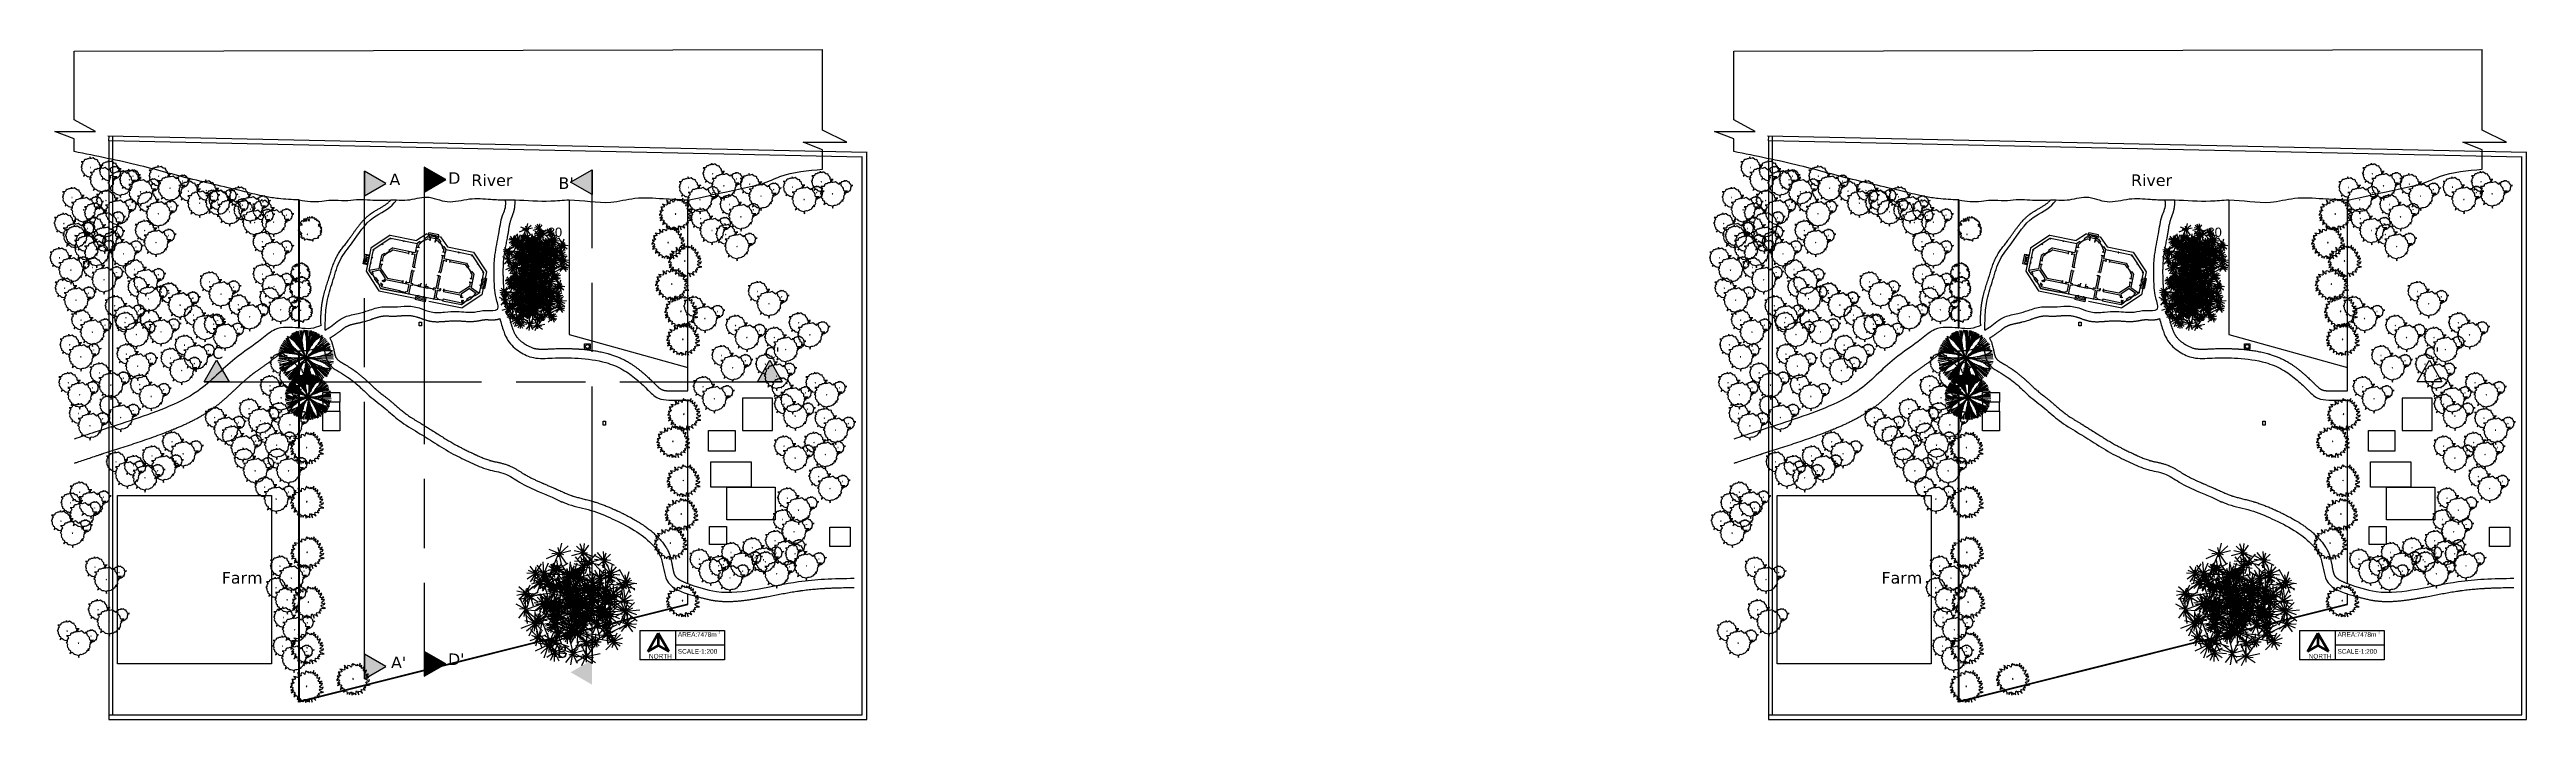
# Model space of a CAD drawing. Header units: millimetres. Extents: x 2699056 to 8562313, y 3604254 to 5198898.
# Drawn here: x 7222920 to 7759145, y 4928920 to 5074071 of the extents above; entities that cross this region are included whole.
import ezdxf

# ---------------------------------------------------------------- set-up
doc = ezdxf.new("R2010")
doc.units = ezdxf.units.MM
doc.header["$LTSCALE"] = 10
doc.header["$MEASUREMENT"] = 0
doc.linetypes.add('ACAD_ISO08W100', pattern=[36, 24, -3, 6, -3])
doc.linetypes.add('BANKLINE1', pattern=[5.5, 4, -1.5])
for name, color, linetype in [('COLUMN', 5, 'Continuous'), ('D &W', 26, 'Continuous'), ('zelen', 69, 'Continuous')]:
    doc.layers.add(name, color=color, linetype=linetype)
doc.styles.get("Standard").update_dxf_attribs({"font": 'arial.ttf'})

msp = doc.modelspace()

# ---------------------------------------------------------------- texts
at = {"color": 252, "lineweight": 18, "true_color": 0x939598}
for p in [(7330789, 5033493, 403333272), (7690092, 5033493, 403333272)]:
    msp.add_text('30', height=1991.4, dxfattribs=at).set_placement(p)
at = {"attachment_point": 1}
for s, width, insert, char_height in [('{\\fVerdana|b0|i0|c0|p34;A}', 7897.32, (7296503, 5047188), 2500), ('{\\fVerdana|b0|i0|c0|p34;River}', 79496, (7314237, 5047009), 2500), ("{\\fVerdana|b0|i0|c0|p34;B'}", 22521.28, (7333098, 5046372), 2500), ('{\\fVerdana|b0|i0|c0|p34;River}', 79496, (7673540, 5047009), 2500), ('{\\fVerdana|b0|i0|c0|p34;C}', 54935.32, (7258088, 5009575), 2500), ("{\\fVerdana|b0|i0|c0|p34;C'}", 36407.11, (7377696, 5009560), 2500), ("{\\fVerdana|b0|i0|c0|p34;C'}", 36407.11, (7736998, 5009560), 2500), ('{\\fVerdana|b0|i0|c0|p34;Farm}', 24899.81, (7260206, 4960876), 2500), ('{\\fVerdana|b0|i0|c0|p34;Farm}', 24899.81, (7619509, 4960876), 2500), ('{\\fVerdana|b0|i0|c0|p34;B}', 22190.43, (7332737, 4944768), 2500), ('SCALE-1:200', 93655.49, (7358936, 4944182), 1000), ('SCALE-1:200', 93655.49, (7718239, 4944182), 1000), ("{\\fVerdana|b0|i0|c0|p34;A'}", 12728.22, (7296851, 4942545), 2500), ('NORTH', 10260.59, (7352688, 4943133), 1000), ('NORTH', 10260.59, (7711990, 4943133), 1000)]:
    msp.add_mtext_dynamic_manual_height_columns(s, width=width, gutter_width=12.5, heights=[0], dxfattribs=dict(at, insert=insert, char_height=char_height))
at = {"linetype": 'BANKLINE1', "attachment_point": 1}
for s, width, insert, char_height in [('{\\fVerdana|b0|i0|c0|p34;D}', 37848.98, (7309224, 5047472), 2500), ('AREA:', 14140.13, (7358951, 4947850), 1000), ('7478m', 19850.93, (7363078, 4947832), 1000), ('2', 8290.33, (7367786, 4947999), 400), ('AREA:', 14140.13, (7718254, 4947850), 1000), ('7478m', 19850.93, (7722380, 4947832), 1000), ('2', 8290.33, (7727089, 4947999), 400), ("{\\fVerdana|b0|i0|c0|p34;D'}", 23944.62, (7309173, 4943225), 2500)]:
    msp.add_mtext_dynamic_manual_height_columns(s, width=width, gutter_width=12.5, heights=[0], dxfattribs=dict(at, insert=insert, char_height=char_height))

# ---------------------------------------------------------------- blocks, each defined once
blk = doc.blocks.new('DADA')
at = {"layer": 'D &W'}
for p, q in [((3991.45, 3694.9), (3991.45, 3695.5)), ((3991.45, 3695.5), (3991.49, 3695.5)), ((3991.45, 3694.9), (3991.49, 3694.9)), ((3991.49, 3694.9), (3991.49, 3695.5)), ((3992.61, 3694.9), (3992.61, 3695.5)), ((3992.65, 3695.5), (3992.61, 3695.5)), ((3992.65, 3694.9), (3992.61, 3694.9)), ((3992.65, 3694.9), (3992.65, 3695.5))]:
    blk.add_line(p, q, dxfattribs=at)
blk = doc.blocks.new('SDAWDA')
at = {"layer": 'D &W'}
h = blk.add_hatch(color=0, dxfattribs=at)
h.dxf.hatch_style = 1
h.paths.add_polyline_path([(3989.8, 3694.9), (3989.76, 3694.9), (3989.76, 3694.86), (3989.8, 3694.86)])
h.paths.add_polyline_path([(3990.96, 3694.86), (3990.96, 3694.9), (3990.92, 3694.9), (3990.92, 3694.86)])
for p, q in [((3989.76, 3694.9), (3990.96, 3694.9)), ((3989.76, 3694.9), (3989.76, 3694.86)), ((3989.76, 3694.86), (3990.96, 3694.86)), ((3989.8, 3694.9), (3989.8, 3694.86)), ((3990.92, 3694.9), (3990.92, 3694.86)), ((3990.96, 3694.9), (3990.96, 3694.86))]:
    blk.add_line(p, q, dxfattribs=at)
blk = doc.blocks.new('ASDAW')
at = {"layer": 'D &W'}
for p, q in [((3995.81, 3694.88), (3995.81, 3695.28)), ((3995.81, 3695.28), (3995.85, 3695.28)), ((3995.85, 3694.88), (3995.81, 3694.88)), ((3995.85, 3694.88), (3995.85, 3695.28)), ((3996.57, 3694.88), (3996.57, 3695.28)), ((3996.61, 3695.28), (3996.57, 3695.28)), ((3996.61, 3694.88), (3996.57, 3694.88)), ((3996.61, 3694.88), (3996.61, 3695.28))]:
    blk.add_line(p, q, dxfattribs=at)
blk = doc.blocks.new('AAAAAA')
at = {"layer": 'D &W'}
for p, q in [((3982.29, 3694.88), (3982.29, 3695.28)), ((3982.29, 3695.28), (3982.33, 3695.28)), ((3982.29, 3694.88), (3982.33, 3694.88)), ((3982.33, 3694.88), (3982.33, 3695.28)), ((3982.95, 3694.88), (3982.95, 3695.28)), ((3982.99, 3695.28), (3982.95, 3695.28)), ((3982.95, 3694.88), (3982.99, 3694.88)), ((3982.99, 3694.88), (3982.99, 3695.28))]:
    blk.add_line(p, q, dxfattribs=at)
blk = doc.blocks.new('ASDA')
h = blk.add_hatch(color=0)
h.dxf.hatch_style = 1
h.paths.add_polyline_path([(3984.23, 3699.56), (3984.19, 3699.56), (3984.19, 3699.52), (3984.23, 3699.52)])
h.paths.add_polyline_path([(3985.35, 3699.52), (3985.35, 3699.56), (3985.31, 3699.56), (3985.31, 3699.52)])
at = {"layer": 'D &W'}
for p, q in [((3984.19, 3699.56), (3985.35, 3699.56)), ((3984.19, 3699.56), (3984.19, 3699.52)), ((3984.19, 3699.52), (3985.35, 3699.52)), ((3984.23, 3699.56), (3984.23, 3699.52)), ((3985.31, 3699.56), (3985.31, 3699.52)), ((3985.35, 3699.56), (3985.35, 3699.52))]:
    blk.add_line(p, q, dxfattribs=at)
blk = doc.blocks.new('12355')
at = {"layer": 'D &W'}
for p, q in [((3982.65, 3699.96), (3982.38, 3700.23)), ((3983.2, 3701.05), (3983.47, 3700.78))]:
    blk.add_line(p, q, dxfattribs=at)
at = {"layer": 'D &W', "rotation": 45}
blk.add_blockref('ASDA', (3781.24, -1733.13), dxfattribs=at)
blk = doc.blocks.new('AAAW')
at = {"layer": 'D &W'}
h = blk.add_hatch(color=256, dxfattribs=at)
h.dxf.hatch_style = 1
h.paths.add_polyline_path([(3980.77, 3695.33), (3980.74, 3695.3), (3980.77, 3695.28), (3980.79, 3695.3)])
h.paths.add_polyline_path([(3981.39, 3694.65), (3981.42, 3694.62), (3981.45, 3694.65), (3981.42, 3694.68)])
at = {"layer": 'COLUMN', "color": 1}
for p, q in [((3980.89, 3695.45), (3980.62, 3695.18)), ((3981.57, 3694.77), (3981.3, 3694.5))]:
    blk.add_line(p, q, dxfattribs=at)
at = {"layer": 'D &W'}
for p, q in [((3981.42, 3694.62), (3980.74, 3695.3)), ((3981.45, 3694.65), (3980.77, 3695.33)), ((3980.79, 3695.3), (3980.77, 3695.28)), ((3981.42, 3694.68), (3981.39, 3694.65)), ((3981.45, 3694.65), (3981.42, 3694.62))]:
    blk.add_line(p, q, dxfattribs=at)
blk = doc.blocks.new('asdawd')
for p, q in [((4116.86, 3769.7), (4114.66, 3769.7)), ((4114.66, 3768.8), (4114.66, 3769.7)), ((4116.86, 3768.8), (4116.86, 3769.7)), ((4106.8, 3766.93), (4103.57, 3763.7)), ((4106.8, 3766.93), (4112.6, 3766.93)), ((4107.63, 3764.93), (4106.91, 3764.2)), ((4107.79, 3764.55), (4107.18, 3763.94)), ((4107.63, 3764.93), (4112.6, 3764.93)), ((4107.79, 3764.55), (4111.2, 3764.55)), ((4112, 3764.55), (4112.6, 3764.55)), ((4113.13, 3767.46), (4112.6, 3766.93)), ((4112.6, 3766.93), (4112.6, 3766.19)), ((4112.6, 3766.72), (4112.6, 3764.93)), ((4112.6, 3765.47), (4112.6, 3764.93)), ((4112.6, 3764.55), (4112.6, 3761.8)), ((4113.4, 3767.19), (4112.98, 3766.77)), ((4112.98, 3766.77), (4112.98, 3766.23)), ((4112.98, 3765.43), (4112.98, 3764.55)), ((4112.98, 3764.55), (4112.98, 3761.8)), ((4114.48, 3768.8), (4113.95, 3768.28)), ((4114.63, 3768.42), (4114.22, 3768.01)), ((4114.48, 3768.8), (4117.05, 3768.8)), ((4114.63, 3768.42), (4115.16, 3768.42)), ((4116.56, 3769.4), (4114.96, 3769.4)), ((4114.96, 3768.8), (4114.96, 3769.4)), ((4116.26, 3769.1), (4115.26, 3769.1)), ((4115.26, 3768.8), (4115.26, 3769.1)), ((4116.26, 3768.8), (4116.26, 3769.1)), ((4116.36, 3768.42), (4116.89, 3768.42)), ((4116.56, 3768.8), (4116.56, 3769.4)), ((4116.89, 3768.42), (4117.3, 3768.01)), ((4117.05, 3768.8), (4117.57, 3768.28)), ((4118.12, 3767.19), (4118.54, 3766.77)), ((4118.39, 3767.46), (4118.92, 3766.93)), ((4118.54, 3766.77), (4118.54, 3766.23)), ((4118.54, 3765.43), (4118.54, 3764.55)), ((4118.54, 3764.55), (4118.54, 3761.8)), ((4118.92, 3766.93), (4124.72, 3766.93)), ((4118.92, 3766.93), (4118.92, 3766.19)), ((4118.92, 3766.72), (4118.92, 3764.93)), ((4118.92, 3765.47), (4118.92, 3764.93)), ((4118.92, 3764.93), (4123.89, 3764.93)), ((4118.92, 3764.55), (4119.52, 3764.55)), ((4118.92, 3764.55), (4118.92, 3761.8)), ((4120.32, 3764.55), (4123.74, 3764.55)), ((4123.74, 3764.55), (4124.35, 3763.94)), ((4123.89, 3764.93), (4124.62, 3764.2)), ((4124.72, 3766.93), (4127.95, 3763.7)), ((4103.57, 3763.7), (4103.57, 3759.1)), ((4105.57, 3759.93), (4103.57, 3759.1)), ((4103.57, 3759.1), (4104.33, 3758.34)), ((4105.86, 3759.63), (4104.24, 3758.96)), ((4104.24, 3758.96), (4104.59, 3758.61)), ((4106.09, 3763.38), (4105.57, 3762.87)), ((4105.57, 3762.87), (4105.57, 3759.93)), ((4105.86, 3759.63), (4107.36, 3758.14)), ((4106.36, 3763.12), (4105.95, 3762.71)), ((4105.95, 3762.71), (4105.95, 3761.8)), ((4105.95, 3761), (4105.95, 3760.08)), ((4105.95, 3760.08), (4107.81, 3758.22)), ((4112.6, 3761), (4112.6, 3758.22)), ((4112.98, 3761), (4112.98, 3758.22)), ((4118.54, 3761), (4118.54, 3758.22)), ((4118.92, 3761), (4118.92, 3758.22)), ((4125.57, 3760.08), (4123.71, 3758.22)), ((4125.66, 3759.63), (4124.16, 3758.14)), ((4125.17, 3763.12), (4125.57, 3762.71)), ((4125.44, 3763.38), (4125.95, 3762.87)), ((4125.57, 3762.71), (4125.57, 3761.8)), ((4125.57, 3761), (4125.57, 3760.08)), ((4125.66, 3759.63), (4127.28, 3758.96)), ((4125.95, 3762.87), (4125.95, 3759.93)), ((4125.95, 3759.93), (4127.95, 3759.1)), ((4127.28, 3758.96), (4126.93, 3758.61)), ((4127.95, 3759.1), (4127.2, 3758.34)), ((4127.95, 3763.7), (4127.95, 3759.1)), ((4127.95, 3762.5), (4128.85, 3762.5)), ((4127.95, 3762.2), (4128.55, 3762.2)), ((4127.95, 3761.9), (4128.25, 3761.9)), ((4127.95, 3760.9), (4128.25, 3760.9)), ((4127.95, 3760.6), (4128.55, 3760.6)), ((4127.95, 3760.3), (4128.85, 3760.3)), ((4128.25, 3761.9), (4128.25, 3760.9)), ((4128.55, 3762.2), (4128.55, 3760.6)), ((4128.85, 3762.5), (4128.85, 3760.3)), ((4105, 3757.66), (4105.71, 3756.96)), ((4105.27, 3757.93), (4105.98, 3757.22)), ((4106.39, 3756.28), (4106.82, 3755.84)), ((4106.66, 3756.55), (4106.69, 3756.52)), ((4106.81, 3756.81), (4106.69, 3756.52)), ((4119.32, 3755.84), (4106.82, 3755.84)), ((4106.82, 3755.84), (4111, 3755.84)), ((4107.04, 3756.71), (4106.84, 3756.22)), ((4106.84, 3756.22), (4111, 3756.22)), ((4107.36, 3758.14), (4107.08, 3757.45)), ((4107.51, 3757.84), (4107.31, 3757.36)), ((4112.6, 3757.84), (4107.51, 3757.84)), ((4111.2, 3758.22), (4107.81, 3758.22)), ((4112.6, 3758.22), (4112, 3758.22)), ((4112.2, 3756.22), (4112.6, 3756.22)), ((4112.6, 3757.84), (4112.6, 3756.22)), ((4113.47, 3758.22), (4112.98, 3758.22)), ((4112.98, 3758.22), (4113.47, 3758.22)), ((4113.47, 3757.84), (4112.98, 3757.84)), ((4112.98, 3757.84), (4112.98, 3755.84)), ((4114.62, 3755.84), (4114.62, 3754.94)), ((4116.82, 3754.94), (4114.62, 3754.94)), ((4115.16, 3758.22), (4114.67, 3758.22)), ((4114.67, 3758.22), (4115.16, 3758.22)), ((4116.85, 3757.84), (4114.67, 3757.84)), ((4114.92, 3755.84), (4114.92, 3755.24)), ((4116.52, 3755.24), (4114.92, 3755.24)), ((4115.22, 3755.84), (4115.22, 3755.54)), ((4116.22, 3755.54), (4115.22, 3755.54)), ((4116.22, 3755.84), (4116.22, 3755.54)), ((4116.85, 3758.22), (4116.36, 3758.22)), ((4116.36, 3758.22), (4116.85, 3758.22)), ((4116.52, 3755.84), (4116.52, 3755.24)), ((4116.82, 3755.84), (4116.82, 3754.94)), ((4118.54, 3758.22), (4118.05, 3758.22)), ((4118.05, 3758.22), (4118.54, 3758.22)), ((4118.54, 3757.84), (4118.05, 3757.84)), ((4118.54, 3757.84), (4118.54, 3755.84)), ((4119.52, 3758.22), (4118.92, 3758.22)), ((4119.52, 3757.84), (4118.92, 3757.84)), ((4118.92, 3757.84), (4118.92, 3756.22)), ((4119.32, 3756.22), (4118.92, 3756.22)), ((4123.71, 3758.22), (4120.32, 3758.22)), ((4124.01, 3757.84), (4120.32, 3757.84)), ((4124.68, 3756.22), (4120.52, 3756.22)), ((4124.7, 3755.84), (4120.52, 3755.84)), ((4124.01, 3757.84), (4124.21, 3757.36)), ((4124.16, 3758.14), (4124.44, 3757.45)), ((4124.48, 3756.71), (4124.68, 3756.22)), ((4125.13, 3756.28), (4124.7, 3755.84)), ((4124.71, 3756.81), (4124.83, 3756.52)), ((4124.86, 3756.55), (4124.83, 3756.52)), ((4126.25, 3757.93), (4125.54, 3757.22)), ((4126.52, 3757.66), (4125.81, 3756.96))]:
    blk.add_line(p, q)
at = {"color": 3, "linetype": 'BANKLINE1', "ltscale": 0.2}
for p, q in [((4106.55, 3767.53), (4102.97, 3763.95)), ((4106.55, 3767.53), (4112.35, 3767.53)), ((4114.23, 3769.4), (4112.35, 3767.53)), ((4114.23, 3769.4), (4117.29, 3769.4)), ((4117.29, 3769.4), (4119.17, 3767.53)), ((4119.17, 3767.53), (4124.97, 3767.53)), ((4124.97, 3767.53), (4128.55, 3763.95)), ((4102.97, 3763.95), (4102.97, 3758.85)), ((4128.55, 3763.95), (4128.55, 3758.85)), ((4102.97, 3758.85), (4106.57, 3755.24)), ((4106.57, 3755.24), (4124.95, 3755.24)), ((4128.55, 3758.85), (4124.95, 3755.24))]:
    blk.add_line(p, q, dxfattribs=at)
at = {"layer": 'COLUMN'}
for points in [[(4105.35, 3765.26), (4105.24, 3765.15), (4105.13, 3765.26), (4105.24, 3765.37)], [(4106.91, 3766.82), (4106.8, 3766.72), (4106.7, 3766.82), (4106.8, 3766.93)], [(4109.78, 3766.78), (4109.63, 3766.78), (4109.63, 3766.93), (4109.78, 3766.93)], [(4121.75, 3766.78), (4121.9, 3766.78), (4121.9, 3766.93), (4121.75, 3766.93)], [(4124.61, 3766.82), (4124.72, 3766.72), (4124.83, 3766.82), (4124.72, 3766.93)], [(4126.18, 3765.26), (4126.28, 3765.15), (4126.39, 3765.26), (4126.28, 3765.37)], [(4103.78, 3763.7), (4103.68, 3763.59), (4103.57, 3763.7), (4103.68, 3763.8)], [(4103.72, 3761.9), (4103.57, 3761.9), (4103.57, 3762.05), (4103.72, 3762.05)], [(4103.72, 3760.9), (4103.57, 3760.9), (4103.57, 3760.75), (4103.72, 3760.75)], [(4103.72, 3759.31), (4103.57, 3759.31), (4103.57, 3759.16), (4103.72, 3759.16)], [(4127.74, 3763.7), (4127.85, 3763.59), (4127.95, 3763.7), (4127.85, 3763.8)], [(4127.8, 3761.9), (4127.95, 3761.9), (4127.95, 3762.05), (4127.8, 3762.05)], [(4127.8, 3760.9), (4127.95, 3760.9), (4127.95, 3760.75), (4127.8, 3760.75)], [(4127.8, 3759.31), (4127.95, 3759.31), (4127.95, 3759.16), (4127.8, 3759.16)], [(4112.98, 3755.99), (4113.13, 3755.99), (4113.13, 3755.84), (4112.98, 3755.84)], [(4115.07, 3755.99), (4115.22, 3755.99), (4115.22, 3755.84), (4115.07, 3755.84)], [(4116.22, 3755.99), (4116.37, 3755.99), (4116.37, 3755.84), (4116.22, 3755.84)], [(4118.39, 3755.99), (4118.54, 3755.99), (4118.54, 3755.84), (4118.39, 3755.84)]]:
    blk.add_lwpolyline(points, close=True, dxfattribs=at)
at = {"layer": 'D &W'}
for p, q in [((4111.24, 3764.74), (4111.24, 3764.93)), ((4111.96, 3764.74), (4111.96, 3764.93)), ((4112.79, 3766.19), (4112.6, 3766.19)), ((4112.79, 3765.47), (4112.6, 3765.47)), ((4115.16, 3768.64), (4115.16, 3768.8)), ((4116.36, 3768.64), (4116.36, 3768.8)), ((4118.73, 3766.19), (4118.92, 3766.19)), ((4118.73, 3765.47), (4118.92, 3765.47)), ((4119.56, 3764.74), (4119.56, 3764.93)), ((4120.28, 3764.74), (4120.28, 3764.93)), ((4105.76, 3761.8), (4105.57, 3761.8)), ((4105.76, 3761), (4105.57, 3761)), ((4112.79, 3761.8), (4112.6, 3761.8)), ((4112.79, 3761), (4112.6, 3761)), ((4118.73, 3761.8), (4118.92, 3761.8)), ((4118.73, 3761), (4118.92, 3761)), ((4125.57, 3760.08), (4125.95, 3760.08)), ((4125.76, 3761.8), (4125.95, 3761.8)), ((4125.76, 3761), (4125.95, 3761)), ((4106.92, 3756.76), (4107.04, 3756.71)), ((4107.19, 3757.41), (4107.31, 3757.36)), ((4111, 3756.22), (4111, 3755.84)), ((4111.2, 3758.22), (4111.2, 3757.84)), ((4112, 3758.22), (4112, 3757.84)), ((4112.2, 3756.22), (4112.2, 3755.84)), ((4113.47, 3757.84), (4113.47, 3758.22)), ((4114.67, 3757.84), (4114.67, 3758.22)), ((4115.16, 3757.84), (4115.16, 3758.22)), ((4116.36, 3757.84), (4116.36, 3758.22)), ((4116.85, 3757.84), (4116.85, 3758.22)), ((4118.05, 3757.84), (4118.05, 3758.22)), ((4119.32, 3756.22), (4119.32, 3755.84)), ((4119.52, 3758.22), (4119.52, 3757.84)), ((4120.32, 3758.22), (4120.32, 3757.84)), ((4120.52, 3756.22), (4120.52, 3755.84)), ((4124.34, 3757.41), (4124.21, 3757.36)), ((4124.6, 3756.76), (4124.48, 3756.71))]:
    blk.add_line(p, q, dxfattribs=at)
at = {"layer": 'COLUMN'}
for p in [(123.71, 63.16), (125.09, 61.77)]:
    blk.add_blockref('AAAW', p, dxfattribs=at)
at = {"layer": 'COLUMN', "xscale": -1}
for p in [(8106.43, 61.77), (8107.81, 63.16)]:
    blk.add_blockref('AAAW', p, dxfattribs=at)
at = {"layer": 'D &W'}
for name, p, rotation in [('ASDAW', (8107.81, 7459.61), 180), ('ASDAW', (7813.61, -230.39), 90.00000000000001), ('ASDAW', (7813.61, -234.82), 90.00000000000001), ('ASDAW', (7820.64, -234.82), 90.00000000000001), ('AAAAAA', (5996.58, -1336.36), 67.50000000000391)]:
    blk.add_blockref(name, p, dxfattribs=dict(at, rotation=rotation))
at = {"layer": 'D &W', "xscale": -1}
for name, p, rotation in [('ASDAW', (417.92, -230.39), 270), ('DADA', (123.71, 7463.53), 180), ('ASDAW', (123.71, 7459.61), 180), ('ASDAW', (410.88, -234.82), 270), ('ASDAW', (417.92, -234.82), 270), ('AAAAAA', (2234.94, -1336.36), 292.4999999999961)]:
    blk.add_blockref(name, p, dxfattribs=dict(at, rotation=rotation))
at = {"layer": 'D &W'}
for name, p in [('12355', (130.75, 67.23)), ('12355', (123.71, 63.16)), ('SDAWDA', (123.71, 63.16)), ('DADA', (123.71, 63.16)), ('SDAWDA', (127.09, 63.16)), ('SDAWDA', (129.56, 61.16)), ('ASDAW', (123.71, 63.16))]:
    blk.add_blockref(name, p, dxfattribs=at)
at = {"layer": 'D &W', "xscale": -1}
for name, p in [('12355', (8100.77, 67.23)), ('12355', (8107.81, 63.16)), ('SDAWDA', (8101.97, 61.16)), ('ASDAW', (8107.81, 63.16))]:
    blk.add_blockref(name, p, dxfattribs=at)
blk = doc.blocks.new('z_96')
at = {"color": 86, "linetype": 'Continuous'}
for p, q in [((-283, 139), (-471, 115)), ((-282, 143), (-440, 264)), ((-292, 134), (-431, 180)), ((-279, 142), (-398, 17)), ((-286, 137), (-375, 92)), ((-279, 140), (-327, 271)), ((-278, 140), (-313, -1)), ((-279, 135), (-307, 100)), ((-280, 150), (-304, 174)), ((-280, 150), (-254, 304)), ((-278, 131), (-222, 40)), ((-277, 144), (-209, 319)), ((-277, 137), (-129, 19)), ((-276, 141), (-147, 221)), ((-263, 140), (-131, 114)), ((-260, 142), (-98, 156)), ((-10, 183), (-130, 223)), ((-75, -25), (-112, 38)), ((-6, 186), (-100, 114)), ((2, 182), (-93, 262)), ((-5, 182), (-87, 72)), ((-72, -35), (-42, 65)), ((-2, 184), (-55, 292)), ((-1, 185), (126, 194)), ((1, 182), (29, 300)), ((2, 183), (70, 78)), ((4, 189), (59, 265)), ((6, 185), (92, 285)), ((10, 182), (88, 115)), ((164, -90), (143, 12)), ((163, -89), (239, 8)), ((393, 90), (274, 50)), ((393, 90), (285, 153)), ((393, 90), (294, 12)), ((393, 90), (354, 209)), ((391, 83), (363, 42)), ((393, 90), (479, 182)), ((393, 90), (515, 124)), ((393, 90), (494, 13)), ((393, 90), (517, 64)), ((393, 90), (443, -26)), ((396, 95), (439, 246)), ((409, 93), (456, 89)), ((-237, -199), (-392, -169)), ((-242, -196), (-391, -241)), ((-242, -199), (-330, -310)), ((-246, -194), (-283, -164)), ((-237, -199), (-267, -22)), ((-241, -202), (-259, -277)), ((-242, -202), (-48, -207)), ((-236, -201), (-139, -307)), ((-234, -202), (-196, -41)), ((-231, -196), (-205, -162)), ((-231, -206), (-147, -236)), ((-75, -39), (-157, -75)), ((-74, -33), (-152, -41)), ((-65, -33), (-136, -11)), ((-76, -36), (-103, -106)), ((-80, -29), (-90, -20)), ((-73, -35), (-72, -112)), ((-70, -40), (-38, -103)), ((-70, -41), (4, -57)), ((-68, -28), (-56, -19)), ((167, -95), (37, -175)), ((161, -92), (74, -95)), ((159, -86), (86, -29)), ((164, -102), (119, -171)), ((163, -86), (138, -56)), ((164, -93), (157, -141)), ((160, -93), (268, -148)), ((164, -92), (234, -170)), ((165, -92), (296, -74)), ((167, -88), (276, -25)), ((167, -91), (187, -100)), ((167, -104), (188, -213)), ((168, -88), (194, -72))]:
    blk.add_line(p, q, dxfattribs=at)
at = {"color": 251, "linetype": 'Continuous'}
for p, q in [((-18, -6), (-275, 142)), ((-5, -3), (1, 176)), ((0, 0), (389, 84)), ((-10, -6), (-236, -205)), ((-16, -6), (-75, -37)), ((-5, -19), (164, -92))]:
    blk.add_line(p, q, dxfattribs=at)
blk = doc.blocks.new('сосна 1')
for p, rotation in [((-413, 387), 205.4822314301707), ((-137, 361), 177.7388340989747), ((-117, 122), 55.05972244949476), ((318, 388), 121.1570021628385), ((-343, -102), 57.88453704712605), ((-274, 161), 177.7388340989747), ((-351, 122), 257.3134436407499), ((-143, -5), 121.1570021628385), ((174, 17), 349.7944254651076), ((286, 9), 60.73020616460848), ((234, -65), 73.86762904044271), ((327, 46), 177.7388340989747), ((-502, -282), 279.7984529833926), ((-175, -367), 63.19571700542104), ((-49, -394), 342.5348703671633), ((98, -5), 177.7388340989747), ((261, -459), 13.7229345296671)]:
    blk.add_blockref('z_96', p, dxfattribs=dict(rotation=rotation))
blk = doc.blocks.new('K12-2')
at = {"linetype": 'Continuous'}
for p, q in [((-220, 40), (-228, 34)), ((-228, 34), (-219, 30)), ((-219, 30), (-226, 13)), ((-226, 13), (-219, 8)), ((-210, 44), (-220, 40)), ((-219, 8), (-213, -6)), ((-206, 74), (-214, 62)), ((-214, 62), (-207, 54)), ((-207, 54), (-210, 44)), ((-201, 70), (-206, 74)), ((-195, 75), (-201, 70)), ((-192, 128), (-198, 124)), ((-198, 124), (-192, 115)), ((-187, 79), (-195, 75)), ((-182, 133), (-192, 128)), ((-192, 115), (-186, 112)), ((-182, 78), (-187, 79)), ((-186, 112), (-175, 107)), ((-175, 145), (-182, 133)), ((-176, 74), (-182, 78)), ((-168, 159), (-178, 153)), ((-178, 153), (-177, 150)), ((-177, 150), (-175, 145)), ((-169, 73), (-176, 74)), ((-175, 107), (-161, 90)), ((-162, 73), (-169, 73)), ((-160, 163), (-168, 159)), ((-157, 80), (-162, 73)), ((-161, 90), (-157, 80)), ((-154, 166), (-160, 163)), ((-147, 162), (-154, 166)), ((-137, 159), (-147, 162)), ((-128, 141), (-137, 159)), ((-110, 204), (-131, 190)), ((-131, 190), (-126, 183)), ((-120, 146), (-128, 141)), ((-126, 183), (-105, 186)), ((-114, 163), (-120, 146)), ((-96, 158), (-114, 163)), ((-111, 200), (-111, 200)), ((-95, 193), (-111, 200)), ((-105, 186), (-95, 193)), ((-88, 186), (-98, 177)), ((-98, 177), (-64, 176)), ((-76, 160), (-96, 158)), ((-67, 191), (-88, 186)), ((-76, 221), (-84, 215)), ((-84, 215), (-73, 214)), ((-64, 176), (-76, 160)), ((-73, 214), (-72, 220)), ((-48, 198), (-67, 191)), ((-44, 232), (-50, 213)), ((-50, 213), (-48, 198)), ((-39, 233), (-44, 232)), ((-36, 222), (-39, 233)), ((-7, 220), (-36, 222)), ((-21, 195), (-36, 184)), ((-36, 184), (-28, 170)), ((-28, 170), (-13, 164)), ((-4, 192), (-21, 195)), ((3, 240), (-16, 239)), ((-16, 239), (-3, 230)), ((-13, 164), (-5, 177)), ((-3, 230), (-7, 220)), ((-5, 177), (-4, 192)), ((6, 4), (0, 0)), ((0, 0), (2, -5)), ((8, 228), (3, 240)), ((5, -3), (8, 1)), ((27, 221), (8, 228)), ((49, 227), (27, 221)), ((37, 243), (33, 236)), ((33, 236), (49, 227)), ((63, 240), (37, 243)), ((60, 238), (63, 240)), ((78, 215), (60, 238)), ((93, 225), (78, 215)), ((105, 218), (93, 225)), ((104, 199), (111, 208)), ((107, 192), (104, 199)), ((111, 208), (105, 218)), ((128, 190), (107, 192)), ((138, 196), (122, 201)), ((122, 201), (128, 190)), ((136, 170), (144, 183)), ((145, 166), (136, 170)), ((144, 183), (138, 196)), ((157, 181), (145, 166)), ((167, 178), (157, 181)), ((172, 164), (167, 178)), ((170, 147), (172, 164)), ((195, 151), (170, 147)), ((176, 85), (184, 98)), ((189, 74), (176, 85)), ((182, 51), (195, 65)), ((184, 52), (182, 51)), ((184, 98), (205, 103)), ((204, 44), (184, 52)), ((205, 77), (189, 74)), ((202, 142), (195, 151)), ((195, 65), (204, 67)), ((201, 90), (198, 82)), ((198, 82), (205, 77)), ((200, 123), (202, 142)), ((211, 112), (200, 123)), ((207, 97), (201, 90)), ((204, 67), (223, 79)), ((211, 42), (204, 44)), ((205, 103), (211, 112)), ((222, 90), (207, 97)), ((225, 51), (211, 42)), ((218, 29), (225, 51)), ((229, 23), (218, 29)), ((223, 79), (222, 90)), ((225, -3), (235, 5)), ((243, 27), (229, 23)), ((235, 5), (249, 19)), ((249, 19), (243, 27)), ((-225, -19), (-236, -22)), ((-236, -22), (-236, -36)), ((-236, -36), (-225, -43)), ((-220, -76), (-226, -87)), ((-226, -87), (-211, -107)), ((-213, -6), (-225, -19)), ((-225, -43), (-216, -45)), ((-205, -78), (-220, -76)), ((-216, -45), (-213, -58)), ((-213, -58), (-201, -48)), ((-211, -107), (-196, -117)), ((-194, -74), (-205, -78)), ((-201, -48), (-200, -52)), ((-200, -52), (-194, -74)), ((-196, -117), (-191, -102)), ((-191, -102), (-182, -95)), ((-172, -103), (-183, -130)), ((-183, -130), (-171, -140)), ((-181, -159), (-183, -172)), ((-183, -172), (-162, -187)), ((-182, -95), (-180, -82)), ((-164, -150), (-181, -159)), ((-180, -82), (-172, -88)), ((-172, -88), (-172, -103)), ((-171, -140), (-164, -150)), ((-162, -187), (-145, -203)), ((-145, -187), (-139, -177)), ((-145, -203), (-145, -187)), ((-139, -177), (-124, -183)), ((-124, -183), (-114, -196)), ((-114, -196), (-118, -228)), ((-118, -228), (-103, -226)), ((-103, -226), (-88, -220)), ((-88, -220), (-85, -212)), ((-85, -212), (-63, -202)), ((-63, -202), (-60, -206)), ((-60, -206), (-41, -219)), ((-41, -219), (-32, -215)), ((-32, -215), (-15, -233)), ((-15, -233), (1, -214)), ((1, -214), (3, -226)), ((2, -5), (5, -3)), ((3, -226), (32, -228)), ((32, -228), (53, -247)), ((53, -247), (70, -243)), ((64, -218), (73, -208)), ((72, -232), (64, -218)), ((70, -243), (72, -232)), ((73, -208), (87, -196)), ((87, -196), (94, -200)), ((94, -200), (104, -192)), ((104, -192), (120, -200)), ((120, -200), (143, -194)), ((143, -194), (150, -193)), ((150, -193), (183, -185)), ((165, -178), (175, -167)), ((183, -185), (165, -178)), ((175, -167), (194, -158)), ((181, -134), (207, -128)), ((194, -158), (181, -134)), ((207, -128), (226, -114)), ((217, -94), (220, -81)), ((233, -101), (217, -94)), ((220, -81), (229, -73)), ((221, -41), (229, -30)), ((223, -56), (221, -41)), ((243, -58), (223, -56)), ((235, -16), (225, -3)), ((226, -114), (232, -110)), ((229, -30), (241, -33)), ((229, -73), (237, -72)), ((232, -110), (233, -101)), ((247, -16), (235, -16)), ((237, -72), (249, -65)), ((241, -33), (247, -16)), ((249, -65), (243, -58))]:
    blk.add_line(p, q, dxfattribs=at)
blk = doc.blocks.new('*U34')
for points in [[(0, 1540.256), (-77.4954, 1428.4452), (-106.5784, 1341.501), (-135.636, 1217.295), (-155.0162, 1167.6126), (-280.9748, 1291.8186), (-474.7514, 1329.0804), (-532.892, 1204.8744), (-513.5118, 1105.5096), (-523.1892, 1006.1194), (-658.8506, 1093.089), (-707.2884, 1254.5568), (-842.9244, 1329.0804), (-775.1064, 1204.8744), (-794.4866, 1093.089), (-765.429, 968.8576), (-852.6272, 894.334), (-1036.701, 931.5958), (-1249.8832, 968.8576), (-1191.7426, 931.5958), (-1075.4614, 807.3898), (-1075.4614, 720.4456), (-1182.0398, 695.6044), (-1414.5768, 695.6044), (-1269.238, 558.9524), (-1385.5192, 534.1112), (-1172.3624, 372.6434), (-1307.9984, 285.6992), (-1521.1552, 285.6992), (-1414.5768, 223.5962), (-1366.139, 136.652), (-1453.3372, 86.9442), (-1540.5354, -37.2618), (-1550.2382, -124.206), (-1501.775, -86.9442), (-1385.5192, -37.2618), (-1307.9984, -111.7854), (-1346.7588, -260.8326), (-1501.775, -385.064), (-1249.8832, -335.3816), (-1482.3948, -621.0554), (-1230.503, -534.1112), (-1104.5444, -571.373), (-1094.8416, -658.3172), (-1201.42, -794.9692), (-1094.8416, -770.128), (-1230.503, -1006.1194), (-978.5858, -807.3898), (-1036.701, -919.1752), (-823.5442, -944.0164), (-852.6272, -1105.4842), (-901.065, -1254.5568), (-726.6686, -1142.746), (-600.71, -1180.0078), (-561.9496, -1316.6598), (-552.2722, -1465.707), (-484.4542, -1329.0804), (-397.2306, -1316.6598), (-319.7352, -1490.5482), (-280.9748, -1391.1834), (-174.3964, -1254.5568), (-174.3964, -1353.9216), (-125.9586, -1229.7156), (-48.4378, -1565.0718), (-29.0576, -1304.2392), (116.2812, -1502.9688), (135.6614, -1378.7628), (251.9172, -1440.8658), (310.0578, -1540.2306), (329.438, -1217.295), (377.8758, -1130.3254), (445.6938, -1204.8744), (494.157, -1341.501), (581.3552, -1540.2306), (552.2722, -1254.5568), (600.71, -1180.0078), (755.7516, -1217.295), (891.3876, -1329.0804), (939.8254, -1366.3422), (842.9498, -1180.0078), (813.8668, -1055.8018), (891.3876, -993.6988), (1114.2472, -1030.9606), (1211.1228, -1068.2224), (1094.867, -919.1752), (1094.867, -857.0722), (1182.0652, -794.9692), (1278.9408, -832.231), (1191.7426, -670.7378), (1414.6022, -571.373), (1540.5608, -583.7936), (1685.8996, -558.9524), (1521.1806, -509.27), (1375.8418, -459.5876), (1317.7012, -397.4846), (1259.5606, -310.515), (1308.0238, -260.8326), (1472.7174, -248.412), (1608.3788, -186.309), (1637.4364, -74.5236)], [(1647.1392, -74.5236), (1511.4778, -136.6266), (1433.9824, -111.7854), (1317.7012, -62.103), (1327.404, 24.8412), (1404.8994, 99.3648), (1521.1806, 149.0726), (1598.676, 285.6992), (1482.4202, 260.858), (1385.5192, 260.858), (1298.321, 285.6992), (1366.139, 397.4846), (1472.7174, 459.5876), (1540.5608, 496.8494), (1424.2796, 496.8494), (1298.321, 447.167), (1182.0652, 484.4288), (1172.3624, 571.3984), (1259.5606, 695.6044), (1327.404, 881.9134), (1259.5606, 857.0722), (1123.9246, 770.128), (1046.4038, 819.8104), (1056.1066, 956.437), (1114.2472, 1080.6684), (1094.867, 1192.4538), (1017.3462, 1117.9302), (920.4452, 1030.9606), (852.6272, 1068.2478), (862.33, 1167.6126), (901.0904, 1341.501), (794.512, 1254.5568), (678.2308, 1192.4538), (716.9912, 1291.8186), (726.6686, 1552.6766), (629.793, 1378.7628), (474.7768, 1291.8186), (455.3966, 1465.7324), (329.438, 1291.8186), (184.0992, 1465.7324), (135.6614, 1353.9216), (0, 1540.256)]]:
    blk.add_lwpolyline(points)
blk.add_lwpolyline([(9.7028, 49.6824), (0, 0), (48.4378, 12.4206), (58.1406, 37.2618)], close=True)
blk = doc.blocks.new('*U16')
for points in [[(0, 1540.256), (-77.4954, 1428.4452), (-106.5784, 1341.501), (-135.636, 1217.295), (-155.0162, 1167.6126), (-280.9748, 1291.8186), (-474.7514, 1329.0804), (-532.892, 1204.8744), (-513.5118, 1105.5096), (-523.1892, 1006.1194), (-658.8506, 1093.089), (-707.2884, 1254.5568), (-842.9244, 1329.0804), (-775.1064, 1204.8744), (-794.4866, 1093.089), (-765.429, 968.8576), (-852.6272, 894.334), (-1036.701, 931.5958), (-1249.8832, 968.8576), (-1191.7426, 931.5958), (-1075.4614, 807.3898), (-1075.4614, 720.4456), (-1182.0398, 695.6044), (-1414.5768, 695.6044), (-1269.238, 558.9524), (-1385.5192, 534.1112), (-1172.3624, 372.6434), (-1307.9984, 285.6992), (-1521.1552, 285.6992), (-1414.5768, 223.5962), (-1366.139, 136.652), (-1453.3372, 86.9442), (-1540.5354, -37.2618), (-1550.2382, -124.206), (-1501.775, -86.9442), (-1385.5192, -37.2618), (-1307.9984, -111.7854), (-1346.7588, -260.8326), (-1501.775, -385.064), (-1249.8832, -335.3816), (-1482.3948, -621.0554), (-1230.503, -534.1112), (-1104.5444, -571.373), (-1094.8416, -658.3172), (-1201.42, -794.9692), (-1094.8416, -770.128), (-1230.503, -1006.1194), (-978.5858, -807.3898), (-1036.701, -919.1752), (-823.5442, -944.0164), (-852.6272, -1105.4842), (-901.065, -1254.5568), (-726.6686, -1142.746), (-600.71, -1180.0078), (-561.9496, -1316.6598), (-552.2722, -1465.707), (-484.4542, -1329.0804), (-397.2306, -1316.6598), (-319.7352, -1490.5482), (-280.9748, -1391.1834), (-174.3964, -1254.5568), (-174.3964, -1353.9216), (-125.9586, -1229.7156), (-48.4378, -1565.0718), (-29.0576, -1304.2392), (116.2812, -1502.9688), (135.6614, -1378.7628), (251.9172, -1440.8658), (310.0578, -1540.2306), (329.438, -1217.295), (377.8758, -1130.3254), (445.6938, -1204.8744), (494.157, -1341.501), (581.3552, -1540.2306), (552.2722, -1254.5568), (600.71, -1180.0078), (755.7516, -1217.295), (891.3876, -1329.0804), (939.8254, -1366.3422), (842.9498, -1180.0078), (813.8668, -1055.8018), (891.3876, -993.6988), (1114.2472, -1030.9606), (1211.1228, -1068.2224), (1094.867, -919.1752), (1094.867, -857.0722), (1182.0652, -794.9692), (1278.9408, -832.231), (1191.7426, -670.7378), (1414.6022, -571.373), (1540.5608, -583.7936), (1685.8996, -558.9524), (1521.1806, -509.27), (1375.8418, -459.5876), (1317.7012, -397.4846), (1259.5606, -310.515), (1308.0238, -260.8326), (1472.7174, -248.412), (1608.3788, -186.309), (1637.4364, -74.5236)], [(1647.1392, -74.5236), (1511.4778, -136.6266), (1433.9824, -111.7854), (1317.7012, -62.103), (1327.404, 24.8412), (1404.8994, 99.3648), (1521.1806, 149.0726), (1598.676, 285.6992), (1482.4202, 260.858), (1385.5192, 260.858), (1298.321, 285.6992), (1366.139, 397.4846), (1472.7174, 459.5876), (1540.5608, 496.8494), (1424.2796, 496.8494), (1298.321, 447.167), (1182.0652, 484.4288), (1172.3624, 571.3984), (1259.5606, 695.6044), (1327.404, 881.9134), (1259.5606, 857.0722), (1123.9246, 770.128), (1046.4038, 819.8104), (1056.1066, 956.437), (1114.2472, 1080.6684), (1094.867, 1192.4538), (1017.3462, 1117.9302), (920.4452, 1030.9606), (852.6272, 1068.2478), (862.33, 1167.6126), (901.0904, 1341.501), (794.512, 1254.5568), (678.2308, 1192.4538), (716.9912, 1291.8186), (726.6686, 1552.6766), (629.793, 1378.7628), (474.7768, 1291.8186), (455.3966, 1465.7324), (329.438, 1291.8186), (184.0992, 1465.7324), (135.6614, 1353.9216), (0, 1540.256)]]:
    blk.add_lwpolyline(points)
blk.add_lwpolyline([(9.7028, 49.6824), (0, 0), (48.4378, 12.4206), (58.1406, 37.2618)], close=True)
blk = doc.blocks.new('*U17')
for points in [[(0, 1540.256), (-77.4954, 1428.4452), (-106.5784, 1341.501), (-135.636, 1217.295), (-155.0162, 1167.6126), (-280.9748, 1291.8186), (-474.7514, 1329.0804), (-532.892, 1204.8744), (-513.5118, 1105.5096), (-523.1892, 1006.1194), (-658.8506, 1093.089), (-707.2884, 1254.5568), (-842.9244, 1329.0804), (-775.1064, 1204.8744), (-794.4866, 1093.089), (-765.429, 968.8576), (-852.6272, 894.334), (-1036.701, 931.5958), (-1249.8832, 968.8576), (-1191.7426, 931.5958), (-1075.4614, 807.3898), (-1075.4614, 720.4456), (-1182.0398, 695.6044), (-1414.5768, 695.6044), (-1269.238, 558.9524), (-1385.5192, 534.1112), (-1172.3624, 372.6434), (-1307.9984, 285.6992), (-1521.1552, 285.6992), (-1414.5768, 223.5962), (-1366.139, 136.652), (-1453.3372, 86.9442), (-1540.5354, -37.2618), (-1550.2382, -124.206), (-1501.775, -86.9442), (-1385.5192, -37.2618), (-1307.9984, -111.7854), (-1346.7588, -260.8326), (-1501.775, -385.064), (-1249.8832, -335.3816), (-1482.3948, -621.0554), (-1230.503, -534.1112), (-1104.5444, -571.373), (-1094.8416, -658.3172), (-1201.42, -794.9692), (-1094.8416, -770.128), (-1230.503, -1006.1194), (-978.5858, -807.3898), (-1036.701, -919.1752), (-823.5442, -944.0164), (-852.6272, -1105.4842), (-901.065, -1254.5568), (-726.6686, -1142.746), (-600.71, -1180.0078), (-561.9496, -1316.6598), (-552.2722, -1465.707), (-484.4542, -1329.0804), (-397.2306, -1316.6598), (-319.7352, -1490.5482), (-280.9748, -1391.1834), (-174.3964, -1254.5568), (-174.3964, -1353.9216), (-125.9586, -1229.7156), (-48.4378, -1565.0718), (-29.0576, -1304.2392), (116.2812, -1502.9688), (135.6614, -1378.7628), (251.9172, -1440.8658), (310.0578, -1540.2306), (329.438, -1217.295), (377.8758, -1130.3254), (445.6938, -1204.8744), (494.157, -1341.501), (581.3552, -1540.2306), (552.2722, -1254.5568), (600.71, -1180.0078), (755.7516, -1217.295), (891.3876, -1329.0804), (939.8254, -1366.3422), (842.9498, -1180.0078), (813.8668, -1055.8018), (891.3876, -993.6988), (1114.2472, -1030.9606), (1211.1228, -1068.2224), (1094.867, -919.1752), (1094.867, -857.0722), (1182.0652, -794.9692), (1278.9408, -832.231), (1191.7426, -670.7378), (1414.6022, -571.373), (1540.5608, -583.7936), (1685.8996, -558.9524), (1521.1806, -509.27), (1375.8418, -459.5876), (1317.7012, -397.4846), (1259.5606, -310.515), (1308.0238, -260.8326), (1472.7174, -248.412), (1608.3788, -186.309), (1637.4364, -74.5236)], [(1647.1392, -74.5236), (1511.4778, -136.6266), (1433.9824, -111.7854), (1317.7012, -62.103), (1327.404, 24.8412), (1404.8994, 99.3648), (1521.1806, 149.0726), (1598.676, 285.6992), (1482.4202, 260.858), (1385.5192, 260.858), (1298.321, 285.6992), (1366.139, 397.4846), (1472.7174, 459.5876), (1540.5608, 496.8494), (1424.2796, 496.8494), (1298.321, 447.167), (1182.0652, 484.4288), (1172.3624, 571.3984), (1259.5606, 695.6044), (1327.404, 881.9134), (1259.5606, 857.0722), (1123.9246, 770.128), (1046.4038, 819.8104), (1056.1066, 956.437), (1114.2472, 1080.6684), (1094.867, 1192.4538), (1017.3462, 1117.9302), (920.4452, 1030.9606), (852.6272, 1068.2478), (862.33, 1167.6126), (901.0904, 1341.501), (794.512, 1254.5568), (678.2308, 1192.4538), (716.9912, 1291.8186), (726.6686, 1552.6766), (629.793, 1378.7628), (474.7768, 1291.8186), (455.3966, 1465.7324), (329.438, 1291.8186), (184.0992, 1465.7324), (135.6614, 1353.9216), (0, 1540.256)]]:
    blk.add_lwpolyline(points)
blk.add_lwpolyline([(9.7028, 49.6824), (0, 0), (48.4378, 12.4206), (58.1406, 37.2618)], close=True)
blk = doc.blocks.new('*U18')
for points in [[(0, 1540.256), (-77.4954, 1428.4452), (-106.5784, 1341.501), (-135.636, 1217.295), (-155.0162, 1167.6126), (-280.9748, 1291.8186), (-474.7514, 1329.0804), (-532.892, 1204.8744), (-513.5118, 1105.5096), (-523.1892, 1006.1194), (-658.8506, 1093.089), (-707.2884, 1254.5568), (-842.9244, 1329.0804), (-775.1064, 1204.8744), (-794.4866, 1093.089), (-765.429, 968.8576), (-852.6272, 894.334), (-1036.701, 931.5958), (-1249.8832, 968.8576), (-1191.7426, 931.5958), (-1075.4614, 807.3898), (-1075.4614, 720.4456), (-1182.0398, 695.6044), (-1414.5768, 695.6044), (-1269.238, 558.9524), (-1385.5192, 534.1112), (-1172.3624, 372.6434), (-1307.9984, 285.6992), (-1521.1552, 285.6992), (-1414.5768, 223.5962), (-1366.139, 136.652), (-1453.3372, 86.9442), (-1540.5354, -37.2618), (-1550.2382, -124.206), (-1501.775, -86.9442), (-1385.5192, -37.2618), (-1307.9984, -111.7854), (-1346.7588, -260.8326), (-1501.775, -385.064), (-1249.8832, -335.3816), (-1482.3948, -621.0554), (-1230.503, -534.1112), (-1104.5444, -571.373), (-1094.8416, -658.3172), (-1201.42, -794.9692), (-1094.8416, -770.128), (-1230.503, -1006.1194), (-978.5858, -807.3898), (-1036.701, -919.1752), (-823.5442, -944.0164), (-852.6272, -1105.4842), (-901.065, -1254.5568), (-726.6686, -1142.746), (-600.71, -1180.0078), (-561.9496, -1316.6598), (-552.2722, -1465.707), (-484.4542, -1329.0804), (-397.2306, -1316.6598), (-319.7352, -1490.5482), (-280.9748, -1391.1834), (-174.3964, -1254.5568), (-174.3964, -1353.9216), (-125.9586, -1229.7156), (-48.4378, -1565.0718), (-29.0576, -1304.2392), (116.2812, -1502.9688), (135.6614, -1378.7628), (251.9172, -1440.8658), (310.0578, -1540.2306), (329.438, -1217.295), (377.8758, -1130.3254), (445.6938, -1204.8744), (494.157, -1341.501), (581.3552, -1540.2306), (552.2722, -1254.5568), (600.71, -1180.0078), (755.7516, -1217.295), (891.3876, -1329.0804), (939.8254, -1366.3422), (842.9498, -1180.0078), (813.8668, -1055.8018), (891.3876, -993.6988), (1114.2472, -1030.9606), (1211.1228, -1068.2224), (1094.867, -919.1752), (1094.867, -857.0722), (1182.0652, -794.9692), (1278.9408, -832.231), (1191.7426, -670.7378), (1414.6022, -571.373), (1540.5608, -583.7936), (1685.8996, -558.9524), (1521.1806, -509.27), (1375.8418, -459.5876), (1317.7012, -397.4846), (1259.5606, -310.515), (1308.0238, -260.8326), (1472.7174, -248.412), (1608.3788, -186.309), (1637.4364, -74.5236)], [(1647.1392, -74.5236), (1511.4778, -136.6266), (1433.9824, -111.7854), (1317.7012, -62.103), (1327.404, 24.8412), (1404.8994, 99.3648), (1521.1806, 149.0726), (1598.676, 285.6992), (1482.4202, 260.858), (1385.5192, 260.858), (1298.321, 285.6992), (1366.139, 397.4846), (1472.7174, 459.5876), (1540.5608, 496.8494), (1424.2796, 496.8494), (1298.321, 447.167), (1182.0652, 484.4288), (1172.3624, 571.3984), (1259.5606, 695.6044), (1327.404, 881.9134), (1259.5606, 857.0722), (1123.9246, 770.128), (1046.4038, 819.8104), (1056.1066, 956.437), (1114.2472, 1080.6684), (1094.867, 1192.4538), (1017.3462, 1117.9302), (920.4452, 1030.9606), (852.6272, 1068.2478), (862.33, 1167.6126), (901.0904, 1341.501), (794.512, 1254.5568), (678.2308, 1192.4538), (716.9912, 1291.8186), (726.6686, 1552.6766), (629.793, 1378.7628), (474.7768, 1291.8186), (455.3966, 1465.7324), (329.438, 1291.8186), (184.0992, 1465.7324), (135.6614, 1353.9216), (0, 1540.256)]]:
    blk.add_lwpolyline(points)
blk.add_lwpolyline([(9.7028, 49.6824), (0, 0), (48.4378, 12.4206), (58.1406, 37.2618)], close=True)
blk = doc.blocks.new('*U19')
for points in [[(0, 1540.256), (-77.4954, 1428.4452), (-106.5784, 1341.501), (-135.636, 1217.295), (-155.0162, 1167.6126), (-280.9748, 1291.8186), (-474.7514, 1329.0804), (-532.892, 1204.8744), (-513.5118, 1105.5096), (-523.1892, 1006.1194), (-658.8506, 1093.089), (-707.2884, 1254.5568), (-842.9244, 1329.0804), (-775.1064, 1204.8744), (-794.4866, 1093.089), (-765.429, 968.8576), (-852.6272, 894.334), (-1036.701, 931.5958), (-1249.8832, 968.8576), (-1191.7426, 931.5958), (-1075.4614, 807.3898), (-1075.4614, 720.4456), (-1182.0398, 695.6044), (-1414.5768, 695.6044), (-1269.238, 558.9524), (-1385.5192, 534.1112), (-1172.3624, 372.6434), (-1307.9984, 285.6992), (-1521.1552, 285.6992), (-1414.5768, 223.5962), (-1366.139, 136.652), (-1453.3372, 86.9442), (-1540.5354, -37.2618), (-1550.2382, -124.206), (-1501.775, -86.9442), (-1385.5192, -37.2618), (-1307.9984, -111.7854), (-1346.7588, -260.8326), (-1501.775, -385.064), (-1249.8832, -335.3816), (-1482.3948, -621.0554), (-1230.503, -534.1112), (-1104.5444, -571.373), (-1094.8416, -658.3172), (-1201.42, -794.9692), (-1094.8416, -770.128), (-1230.503, -1006.1194), (-978.5858, -807.3898), (-1036.701, -919.1752), (-823.5442, -944.0164), (-852.6272, -1105.4842), (-901.065, -1254.5568), (-726.6686, -1142.746), (-600.71, -1180.0078), (-561.9496, -1316.6598), (-552.2722, -1465.707), (-484.4542, -1329.0804), (-397.2306, -1316.6598), (-319.7352, -1490.5482), (-280.9748, -1391.1834), (-174.3964, -1254.5568), (-174.3964, -1353.9216), (-125.9586, -1229.7156), (-48.4378, -1565.0718), (-29.0576, -1304.2392), (116.2812, -1502.9688), (135.6614, -1378.7628), (251.9172, -1440.8658), (310.0578, -1540.2306), (329.438, -1217.295), (377.8758, -1130.3254), (445.6938, -1204.8744), (494.157, -1341.501), (581.3552, -1540.2306), (552.2722, -1254.5568), (600.71, -1180.0078), (755.7516, -1217.295), (891.3876, -1329.0804), (939.8254, -1366.3422), (842.9498, -1180.0078), (813.8668, -1055.8018), (891.3876, -993.6988), (1114.2472, -1030.9606), (1211.1228, -1068.2224), (1094.867, -919.1752), (1094.867, -857.0722), (1182.0652, -794.9692), (1278.9408, -832.231), (1191.7426, -670.7378), (1414.6022, -571.373), (1540.5608, -583.7936), (1685.8996, -558.9524), (1521.1806, -509.27), (1375.8418, -459.5876), (1317.7012, -397.4846), (1259.5606, -310.515), (1308.0238, -260.8326), (1472.7174, -248.412), (1608.3788, -186.309), (1637.4364, -74.5236)], [(1647.1392, -74.5236), (1511.4778, -136.6266), (1433.9824, -111.7854), (1317.7012, -62.103), (1327.404, 24.8412), (1404.8994, 99.3648), (1521.1806, 149.0726), (1598.676, 285.6992), (1482.4202, 260.858), (1385.5192, 260.858), (1298.321, 285.6992), (1366.139, 397.4846), (1472.7174, 459.5876), (1540.5608, 496.8494), (1424.2796, 496.8494), (1298.321, 447.167), (1182.0652, 484.4288), (1172.3624, 571.3984), (1259.5606, 695.6044), (1327.404, 881.9134), (1259.5606, 857.0722), (1123.9246, 770.128), (1046.4038, 819.8104), (1056.1066, 956.437), (1114.2472, 1080.6684), (1094.867, 1192.4538), (1017.3462, 1117.9302), (920.4452, 1030.9606), (852.6272, 1068.2478), (862.33, 1167.6126), (901.0904, 1341.501), (794.512, 1254.5568), (678.2308, 1192.4538), (716.9912, 1291.8186), (726.6686, 1552.6766), (629.793, 1378.7628), (474.7768, 1291.8186), (455.3966, 1465.7324), (329.438, 1291.8186), (184.0992, 1465.7324), (135.6614, 1353.9216), (0, 1540.256)]]:
    blk.add_lwpolyline(points)
blk.add_lwpolyline([(9.7028, 49.6824), (0, 0), (48.4378, 12.4206), (58.1406, 37.2618)], close=True)
blk = doc.blocks.new('*U20')
for points in [[(0, 1540.256), (-77.4954, 1428.4452), (-106.5784, 1341.501), (-135.636, 1217.295), (-155.0162, 1167.6126), (-280.9748, 1291.8186), (-474.7514, 1329.0804), (-532.892, 1204.8744), (-513.5118, 1105.5096), (-523.1892, 1006.1194), (-658.8506, 1093.089), (-707.2884, 1254.5568), (-842.9244, 1329.0804), (-775.1064, 1204.8744), (-794.4866, 1093.089), (-765.429, 968.8576), (-852.6272, 894.334), (-1036.701, 931.5958), (-1249.8832, 968.8576), (-1191.7426, 931.5958), (-1075.4614, 807.3898), (-1075.4614, 720.4456), (-1182.0398, 695.6044), (-1414.5768, 695.6044), (-1269.238, 558.9524), (-1385.5192, 534.1112), (-1172.3624, 372.6434), (-1307.9984, 285.6992), (-1521.1552, 285.6992), (-1414.5768, 223.5962), (-1366.139, 136.652), (-1453.3372, 86.9442), (-1540.5354, -37.2618), (-1550.2382, -124.206), (-1501.775, -86.9442), (-1385.5192, -37.2618), (-1307.9984, -111.7854), (-1346.7588, -260.8326), (-1501.775, -385.064), (-1249.8832, -335.3816), (-1482.3948, -621.0554), (-1230.503, -534.1112), (-1104.5444, -571.373), (-1094.8416, -658.3172), (-1201.42, -794.9692), (-1094.8416, -770.128), (-1230.503, -1006.1194), (-978.5858, -807.3898), (-1036.701, -919.1752), (-823.5442, -944.0164), (-852.6272, -1105.4842), (-901.065, -1254.5568), (-726.6686, -1142.746), (-600.71, -1180.0078), (-561.9496, -1316.6598), (-552.2722, -1465.707), (-484.4542, -1329.0804), (-397.2306, -1316.6598), (-319.7352, -1490.5482), (-280.9748, -1391.1834), (-174.3964, -1254.5568), (-174.3964, -1353.9216), (-125.9586, -1229.7156), (-48.4378, -1565.0718), (-29.0576, -1304.2392), (116.2812, -1502.9688), (135.6614, -1378.7628), (251.9172, -1440.8658), (310.0578, -1540.2306), (329.438, -1217.295), (377.8758, -1130.3254), (445.6938, -1204.8744), (494.157, -1341.501), (581.3552, -1540.2306), (552.2722, -1254.5568), (600.71, -1180.0078), (755.7516, -1217.295), (891.3876, -1329.0804), (939.8254, -1366.3422), (842.9498, -1180.0078), (813.8668, -1055.8018), (891.3876, -993.6988), (1114.2472, -1030.9606), (1211.1228, -1068.2224), (1094.867, -919.1752), (1094.867, -857.0722), (1182.0652, -794.9692), (1278.9408, -832.231), (1191.7426, -670.7378), (1414.6022, -571.373), (1540.5608, -583.7936), (1685.8996, -558.9524), (1521.1806, -509.27), (1375.8418, -459.5876), (1317.7012, -397.4846), (1259.5606, -310.515), (1308.0238, -260.8326), (1472.7174, -248.412), (1608.3788, -186.309), (1637.4364, -74.5236)], [(1647.1392, -74.5236), (1511.4778, -136.6266), (1433.9824, -111.7854), (1317.7012, -62.103), (1327.404, 24.8412), (1404.8994, 99.3648), (1521.1806, 149.0726), (1598.676, 285.6992), (1482.4202, 260.858), (1385.5192, 260.858), (1298.321, 285.6992), (1366.139, 397.4846), (1472.7174, 459.5876), (1540.5608, 496.8494), (1424.2796, 496.8494), (1298.321, 447.167), (1182.0652, 484.4288), (1172.3624, 571.3984), (1259.5606, 695.6044), (1327.404, 881.9134), (1259.5606, 857.0722), (1123.9246, 770.128), (1046.4038, 819.8104), (1056.1066, 956.437), (1114.2472, 1080.6684), (1094.867, 1192.4538), (1017.3462, 1117.9302), (920.4452, 1030.9606), (852.6272, 1068.2478), (862.33, 1167.6126), (901.0904, 1341.501), (794.512, 1254.5568), (678.2308, 1192.4538), (716.9912, 1291.8186), (726.6686, 1552.6766), (629.793, 1378.7628), (474.7768, 1291.8186), (455.3966, 1465.7324), (329.438, 1291.8186), (184.0992, 1465.7324), (135.6614, 1353.9216), (0, 1540.256)]]:
    blk.add_lwpolyline(points)
blk.add_lwpolyline([(9.7028, 49.6824), (0, 0), (48.4378, 12.4206), (58.1406, 37.2618)], close=True)
blk = doc.blocks.new('*U21')
for points in [[(0, 1540.256), (-77.4954, 1428.4452), (-106.5784, 1341.501), (-135.636, 1217.295), (-155.0162, 1167.6126), (-280.9748, 1291.8186), (-474.7514, 1329.0804), (-532.892, 1204.8744), (-513.5118, 1105.5096), (-523.1892, 1006.1194), (-658.8506, 1093.089), (-707.2884, 1254.5568), (-842.9244, 1329.0804), (-775.1064, 1204.8744), (-794.4866, 1093.089), (-765.429, 968.8576), (-852.6272, 894.334), (-1036.701, 931.5958), (-1249.8832, 968.8576), (-1191.7426, 931.5958), (-1075.4614, 807.3898), (-1075.4614, 720.4456), (-1182.0398, 695.6044), (-1414.5768, 695.6044), (-1269.238, 558.9524), (-1385.5192, 534.1112), (-1172.3624, 372.6434), (-1307.9984, 285.6992), (-1521.1552, 285.6992), (-1414.5768, 223.5962), (-1366.139, 136.652), (-1453.3372, 86.9442), (-1540.5354, -37.2618), (-1550.2382, -124.206), (-1501.775, -86.9442), (-1385.5192, -37.2618), (-1307.9984, -111.7854), (-1346.7588, -260.8326), (-1501.775, -385.064), (-1249.8832, -335.3816), (-1482.3948, -621.0554), (-1230.503, -534.1112), (-1104.5444, -571.373), (-1094.8416, -658.3172), (-1201.42, -794.9692), (-1094.8416, -770.128), (-1230.503, -1006.1194), (-978.5858, -807.3898), (-1036.701, -919.1752), (-823.5442, -944.0164), (-852.6272, -1105.4842), (-901.065, -1254.5568), (-726.6686, -1142.746), (-600.71, -1180.0078), (-561.9496, -1316.6598), (-552.2722, -1465.707), (-484.4542, -1329.0804), (-397.2306, -1316.6598), (-319.7352, -1490.5482), (-280.9748, -1391.1834), (-174.3964, -1254.5568), (-174.3964, -1353.9216), (-125.9586, -1229.7156), (-48.4378, -1565.0718), (-29.0576, -1304.2392), (116.2812, -1502.9688), (135.6614, -1378.7628), (251.9172, -1440.8658), (310.0578, -1540.2306), (329.438, -1217.295), (377.8758, -1130.3254), (445.6938, -1204.8744), (494.157, -1341.501), (581.3552, -1540.2306), (552.2722, -1254.5568), (600.71, -1180.0078), (755.7516, -1217.295), (891.3876, -1329.0804), (939.8254, -1366.3422), (842.9498, -1180.0078), (813.8668, -1055.8018), (891.3876, -993.6988), (1114.2472, -1030.9606), (1211.1228, -1068.2224), (1094.867, -919.1752), (1094.867, -857.0722), (1182.0652, -794.9692), (1278.9408, -832.231), (1191.7426, -670.7378), (1414.6022, -571.373), (1540.5608, -583.7936), (1685.8996, -558.9524), (1521.1806, -509.27), (1375.8418, -459.5876), (1317.7012, -397.4846), (1259.5606, -310.515), (1308.0238, -260.8326), (1472.7174, -248.412), (1608.3788, -186.309), (1637.4364, -74.5236)], [(1647.1392, -74.5236), (1511.4778, -136.6266), (1433.9824, -111.7854), (1317.7012, -62.103), (1327.404, 24.8412), (1404.8994, 99.3648), (1521.1806, 149.0726), (1598.676, 285.6992), (1482.4202, 260.858), (1385.5192, 260.858), (1298.321, 285.6992), (1366.139, 397.4846), (1472.7174, 459.5876), (1540.5608, 496.8494), (1424.2796, 496.8494), (1298.321, 447.167), (1182.0652, 484.4288), (1172.3624, 571.3984), (1259.5606, 695.6044), (1327.404, 881.9134), (1259.5606, 857.0722), (1123.9246, 770.128), (1046.4038, 819.8104), (1056.1066, 956.437), (1114.2472, 1080.6684), (1094.867, 1192.4538), (1017.3462, 1117.9302), (920.4452, 1030.9606), (852.6272, 1068.2478), (862.33, 1167.6126), (901.0904, 1341.501), (794.512, 1254.5568), (678.2308, 1192.4538), (716.9912, 1291.8186), (726.6686, 1552.6766), (629.793, 1378.7628), (474.7768, 1291.8186), (455.3966, 1465.7324), (329.438, 1291.8186), (184.0992, 1465.7324), (135.6614, 1353.9216), (0, 1540.256)]]:
    blk.add_lwpolyline(points)
blk.add_lwpolyline([(9.7028, 49.6824), (0, 0), (48.4378, 12.4206), (58.1406, 37.2618)], close=True)
blk = doc.blocks.new('*U22')
for points in [[(0, 1540.256), (-77.4954, 1428.4452), (-106.5784, 1341.501), (-135.636, 1217.295), (-155.0162, 1167.6126), (-280.9748, 1291.8186), (-474.7514, 1329.0804), (-532.892, 1204.8744), (-513.5118, 1105.5096), (-523.1892, 1006.1194), (-658.8506, 1093.089), (-707.2884, 1254.5568), (-842.9244, 1329.0804), (-775.1064, 1204.8744), (-794.4866, 1093.089), (-765.429, 968.8576), (-852.6272, 894.334), (-1036.701, 931.5958), (-1249.8832, 968.8576), (-1191.7426, 931.5958), (-1075.4614, 807.3898), (-1075.4614, 720.4456), (-1182.0398, 695.6044), (-1414.5768, 695.6044), (-1269.238, 558.9524), (-1385.5192, 534.1112), (-1172.3624, 372.6434), (-1307.9984, 285.6992), (-1521.1552, 285.6992), (-1414.5768, 223.5962), (-1366.139, 136.652), (-1453.3372, 86.9442), (-1540.5354, -37.2618), (-1550.2382, -124.206), (-1501.775, -86.9442), (-1385.5192, -37.2618), (-1307.9984, -111.7854), (-1346.7588, -260.8326), (-1501.775, -385.064), (-1249.8832, -335.3816), (-1482.3948, -621.0554), (-1230.503, -534.1112), (-1104.5444, -571.373), (-1094.8416, -658.3172), (-1201.42, -794.9692), (-1094.8416, -770.128), (-1230.503, -1006.1194), (-978.5858, -807.3898), (-1036.701, -919.1752), (-823.5442, -944.0164), (-852.6272, -1105.4842), (-901.065, -1254.5568), (-726.6686, -1142.746), (-600.71, -1180.0078), (-561.9496, -1316.6598), (-552.2722, -1465.707), (-484.4542, -1329.0804), (-397.2306, -1316.6598), (-319.7352, -1490.5482), (-280.9748, -1391.1834), (-174.3964, -1254.5568), (-174.3964, -1353.9216), (-125.9586, -1229.7156), (-48.4378, -1565.0718), (-29.0576, -1304.2392), (116.2812, -1502.9688), (135.6614, -1378.7628), (251.9172, -1440.8658), (310.0578, -1540.2306), (329.438, -1217.295), (377.8758, -1130.3254), (445.6938, -1204.8744), (494.157, -1341.501), (581.3552, -1540.2306), (552.2722, -1254.5568), (600.71, -1180.0078), (755.7516, -1217.295), (891.3876, -1329.0804), (939.8254, -1366.3422), (842.9498, -1180.0078), (813.8668, -1055.8018), (891.3876, -993.6988), (1114.2472, -1030.9606), (1211.1228, -1068.2224), (1094.867, -919.1752), (1094.867, -857.0722), (1182.0652, -794.9692), (1278.9408, -832.231), (1191.7426, -670.7378), (1414.6022, -571.373), (1540.5608, -583.7936), (1685.8996, -558.9524), (1521.1806, -509.27), (1375.8418, -459.5876), (1317.7012, -397.4846), (1259.5606, -310.515), (1308.0238, -260.8326), (1472.7174, -248.412), (1608.3788, -186.309), (1637.4364, -74.5236)], [(1647.1392, -74.5236), (1511.4778, -136.6266), (1433.9824, -111.7854), (1317.7012, -62.103), (1327.404, 24.8412), (1404.8994, 99.3648), (1521.1806, 149.0726), (1598.676, 285.6992), (1482.4202, 260.858), (1385.5192, 260.858), (1298.321, 285.6992), (1366.139, 397.4846), (1472.7174, 459.5876), (1540.5608, 496.8494), (1424.2796, 496.8494), (1298.321, 447.167), (1182.0652, 484.4288), (1172.3624, 571.3984), (1259.5606, 695.6044), (1327.404, 881.9134), (1259.5606, 857.0722), (1123.9246, 770.128), (1046.4038, 819.8104), (1056.1066, 956.437), (1114.2472, 1080.6684), (1094.867, 1192.4538), (1017.3462, 1117.9302), (920.4452, 1030.9606), (852.6272, 1068.2478), (862.33, 1167.6126), (901.0904, 1341.501), (794.512, 1254.5568), (678.2308, 1192.4538), (716.9912, 1291.8186), (726.6686, 1552.6766), (629.793, 1378.7628), (474.7768, 1291.8186), (455.3966, 1465.7324), (329.438, 1291.8186), (184.0992, 1465.7324), (135.6614, 1353.9216), (0, 1540.256)]]:
    blk.add_lwpolyline(points)
blk.add_lwpolyline([(9.7028, 49.6824), (0, 0), (48.4378, 12.4206), (58.1406, 37.2618)], close=True)
blk = doc.blocks.new('*U23')
for points in [[(0, 1540.256), (-77.4954, 1428.4452), (-106.5784, 1341.501), (-135.636, 1217.295), (-155.0162, 1167.6126), (-280.9748, 1291.8186), (-474.7514, 1329.0804), (-532.892, 1204.8744), (-513.5118, 1105.5096), (-523.1892, 1006.1194), (-658.8506, 1093.089), (-707.2884, 1254.5568), (-842.9244, 1329.0804), (-775.1064, 1204.8744), (-794.4866, 1093.089), (-765.429, 968.8576), (-852.6272, 894.334), (-1036.701, 931.5958), (-1249.8832, 968.8576), (-1191.7426, 931.5958), (-1075.4614, 807.3898), (-1075.4614, 720.4456), (-1182.0398, 695.6044), (-1414.5768, 695.6044), (-1269.238, 558.9524), (-1385.5192, 534.1112), (-1172.3624, 372.6434), (-1307.9984, 285.6992), (-1521.1552, 285.6992), (-1414.5768, 223.5962), (-1366.139, 136.652), (-1453.3372, 86.9442), (-1540.5354, -37.2618), (-1550.2382, -124.206), (-1501.775, -86.9442), (-1385.5192, -37.2618), (-1307.9984, -111.7854), (-1346.7588, -260.8326), (-1501.775, -385.064), (-1249.8832, -335.3816), (-1482.3948, -621.0554), (-1230.503, -534.1112), (-1104.5444, -571.373), (-1094.8416, -658.3172), (-1201.42, -794.9692), (-1094.8416, -770.128), (-1230.503, -1006.1194), (-978.5858, -807.3898), (-1036.701, -919.1752), (-823.5442, -944.0164), (-852.6272, -1105.4842), (-901.065, -1254.5568), (-726.6686, -1142.746), (-600.71, -1180.0078), (-561.9496, -1316.6598), (-552.2722, -1465.707), (-484.4542, -1329.0804), (-397.2306, -1316.6598), (-319.7352, -1490.5482), (-280.9748, -1391.1834), (-174.3964, -1254.5568), (-174.3964, -1353.9216), (-125.9586, -1229.7156), (-48.4378, -1565.0718), (-29.0576, -1304.2392), (116.2812, -1502.9688), (135.6614, -1378.7628), (251.9172, -1440.8658), (310.0578, -1540.2306), (329.438, -1217.295), (377.8758, -1130.3254), (445.6938, -1204.8744), (494.157, -1341.501), (581.3552, -1540.2306), (552.2722, -1254.5568), (600.71, -1180.0078), (755.7516, -1217.295), (891.3876, -1329.0804), (939.8254, -1366.3422), (842.9498, -1180.0078), (813.8668, -1055.8018), (891.3876, -993.6988), (1114.2472, -1030.9606), (1211.1228, -1068.2224), (1094.867, -919.1752), (1094.867, -857.0722), (1182.0652, -794.9692), (1278.9408, -832.231), (1191.7426, -670.7378), (1414.6022, -571.373), (1540.5608, -583.7936), (1685.8996, -558.9524), (1521.1806, -509.27), (1375.8418, -459.5876), (1317.7012, -397.4846), (1259.5606, -310.515), (1308.0238, -260.8326), (1472.7174, -248.412), (1608.3788, -186.309), (1637.4364, -74.5236)], [(1647.1392, -74.5236), (1511.4778, -136.6266), (1433.9824, -111.7854), (1317.7012, -62.103), (1327.404, 24.8412), (1404.8994, 99.3648), (1521.1806, 149.0726), (1598.676, 285.6992), (1482.4202, 260.858), (1385.5192, 260.858), (1298.321, 285.6992), (1366.139, 397.4846), (1472.7174, 459.5876), (1540.5608, 496.8494), (1424.2796, 496.8494), (1298.321, 447.167), (1182.0652, 484.4288), (1172.3624, 571.3984), (1259.5606, 695.6044), (1327.404, 881.9134), (1259.5606, 857.0722), (1123.9246, 770.128), (1046.4038, 819.8104), (1056.1066, 956.437), (1114.2472, 1080.6684), (1094.867, 1192.4538), (1017.3462, 1117.9302), (920.4452, 1030.9606), (852.6272, 1068.2478), (862.33, 1167.6126), (901.0904, 1341.501), (794.512, 1254.5568), (678.2308, 1192.4538), (716.9912, 1291.8186), (726.6686, 1552.6766), (629.793, 1378.7628), (474.7768, 1291.8186), (455.3966, 1465.7324), (329.438, 1291.8186), (184.0992, 1465.7324), (135.6614, 1353.9216), (0, 1540.256)]]:
    blk.add_lwpolyline(points)
blk.add_lwpolyline([(9.7028, 49.6824), (0, 0), (48.4378, 12.4206), (58.1406, 37.2618)], close=True)
blk = doc.blocks.new('*U24')
for points in [[(0, 1540.256), (-77.4954, 1428.4452), (-106.5784, 1341.501), (-135.636, 1217.295), (-155.0162, 1167.6126), (-280.9748, 1291.8186), (-474.7514, 1329.0804), (-532.892, 1204.8744), (-513.5118, 1105.5096), (-523.1892, 1006.1194), (-658.8506, 1093.089), (-707.2884, 1254.5568), (-842.9244, 1329.0804), (-775.1064, 1204.8744), (-794.4866, 1093.089), (-765.429, 968.8576), (-852.6272, 894.334), (-1036.701, 931.5958), (-1249.8832, 968.8576), (-1191.7426, 931.5958), (-1075.4614, 807.3898), (-1075.4614, 720.4456), (-1182.0398, 695.6044), (-1414.5768, 695.6044), (-1269.238, 558.9524), (-1385.5192, 534.1112), (-1172.3624, 372.6434), (-1307.9984, 285.6992), (-1521.1552, 285.6992), (-1414.5768, 223.5962), (-1366.139, 136.652), (-1453.3372, 86.9442), (-1540.5354, -37.2618), (-1550.2382, -124.206), (-1501.775, -86.9442), (-1385.5192, -37.2618), (-1307.9984, -111.7854), (-1346.7588, -260.8326), (-1501.775, -385.064), (-1249.8832, -335.3816), (-1482.3948, -621.0554), (-1230.503, -534.1112), (-1104.5444, -571.373), (-1094.8416, -658.3172), (-1201.42, -794.9692), (-1094.8416, -770.128), (-1230.503, -1006.1194), (-978.5858, -807.3898), (-1036.701, -919.1752), (-823.5442, -944.0164), (-852.6272, -1105.4842), (-901.065, -1254.5568), (-726.6686, -1142.746), (-600.71, -1180.0078), (-561.9496, -1316.6598), (-552.2722, -1465.707), (-484.4542, -1329.0804), (-397.2306, -1316.6598), (-319.7352, -1490.5482), (-280.9748, -1391.1834), (-174.3964, -1254.5568), (-174.3964, -1353.9216), (-125.9586, -1229.7156), (-48.4378, -1565.0718), (-29.0576, -1304.2392), (116.2812, -1502.9688), (135.6614, -1378.7628), (251.9172, -1440.8658), (310.0578, -1540.2306), (329.438, -1217.295), (377.8758, -1130.3254), (445.6938, -1204.8744), (494.157, -1341.501), (581.3552, -1540.2306), (552.2722, -1254.5568), (600.71, -1180.0078), (755.7516, -1217.295), (891.3876, -1329.0804), (939.8254, -1366.3422), (842.9498, -1180.0078), (813.8668, -1055.8018), (891.3876, -993.6988), (1114.2472, -1030.9606), (1211.1228, -1068.2224), (1094.867, -919.1752), (1094.867, -857.0722), (1182.0652, -794.9692), (1278.9408, -832.231), (1191.7426, -670.7378), (1414.6022, -571.373), (1540.5608, -583.7936), (1685.8996, -558.9524), (1521.1806, -509.27), (1375.8418, -459.5876), (1317.7012, -397.4846), (1259.5606, -310.515), (1308.0238, -260.8326), (1472.7174, -248.412), (1608.3788, -186.309), (1637.4364, -74.5236)], [(1647.1392, -74.5236), (1511.4778, -136.6266), (1433.9824, -111.7854), (1317.7012, -62.103), (1327.404, 24.8412), (1404.8994, 99.3648), (1521.1806, 149.0726), (1598.676, 285.6992), (1482.4202, 260.858), (1385.5192, 260.858), (1298.321, 285.6992), (1366.139, 397.4846), (1472.7174, 459.5876), (1540.5608, 496.8494), (1424.2796, 496.8494), (1298.321, 447.167), (1182.0652, 484.4288), (1172.3624, 571.3984), (1259.5606, 695.6044), (1327.404, 881.9134), (1259.5606, 857.0722), (1123.9246, 770.128), (1046.4038, 819.8104), (1056.1066, 956.437), (1114.2472, 1080.6684), (1094.867, 1192.4538), (1017.3462, 1117.9302), (920.4452, 1030.9606), (852.6272, 1068.2478), (862.33, 1167.6126), (901.0904, 1341.501), (794.512, 1254.5568), (678.2308, 1192.4538), (716.9912, 1291.8186), (726.6686, 1552.6766), (629.793, 1378.7628), (474.7768, 1291.8186), (455.3966, 1465.7324), (329.438, 1291.8186), (184.0992, 1465.7324), (135.6614, 1353.9216), (0, 1540.256)]]:
    blk.add_lwpolyline(points)
blk.add_lwpolyline([(9.7028, 49.6824), (0, 0), (48.4378, 12.4206), (58.1406, 37.2618)], close=True)
blk = doc.blocks.new('*U25')
for points in [[(0, 1540.256), (-77.4954, 1428.4452), (-106.5784, 1341.501), (-135.636, 1217.295), (-155.0162, 1167.6126), (-280.9748, 1291.8186), (-474.7514, 1329.0804), (-532.892, 1204.8744), (-513.5118, 1105.5096), (-523.1892, 1006.1194), (-658.8506, 1093.089), (-707.2884, 1254.5568), (-842.9244, 1329.0804), (-775.1064, 1204.8744), (-794.4866, 1093.089), (-765.429, 968.8576), (-852.6272, 894.334), (-1036.701, 931.5958), (-1249.8832, 968.8576), (-1191.7426, 931.5958), (-1075.4614, 807.3898), (-1075.4614, 720.4456), (-1182.0398, 695.6044), (-1414.5768, 695.6044), (-1269.238, 558.9524), (-1385.5192, 534.1112), (-1172.3624, 372.6434), (-1307.9984, 285.6992), (-1521.1552, 285.6992), (-1414.5768, 223.5962), (-1366.139, 136.652), (-1453.3372, 86.9442), (-1540.5354, -37.2618), (-1550.2382, -124.206), (-1501.775, -86.9442), (-1385.5192, -37.2618), (-1307.9984, -111.7854), (-1346.7588, -260.8326), (-1501.775, -385.064), (-1249.8832, -335.3816), (-1482.3948, -621.0554), (-1230.503, -534.1112), (-1104.5444, -571.373), (-1094.8416, -658.3172), (-1201.42, -794.9692), (-1094.8416, -770.128), (-1230.503, -1006.1194), (-978.5858, -807.3898), (-1036.701, -919.1752), (-823.5442, -944.0164), (-852.6272, -1105.4842), (-901.065, -1254.5568), (-726.6686, -1142.746), (-600.71, -1180.0078), (-561.9496, -1316.6598), (-552.2722, -1465.707), (-484.4542, -1329.0804), (-397.2306, -1316.6598), (-319.7352, -1490.5482), (-280.9748, -1391.1834), (-174.3964, -1254.5568), (-174.3964, -1353.9216), (-125.9586, -1229.7156), (-48.4378, -1565.0718), (-29.0576, -1304.2392), (116.2812, -1502.9688), (135.6614, -1378.7628), (251.9172, -1440.8658), (310.0578, -1540.2306), (329.438, -1217.295), (377.8758, -1130.3254), (445.6938, -1204.8744), (494.157, -1341.501), (581.3552, -1540.2306), (552.2722, -1254.5568), (600.71, -1180.0078), (755.7516, -1217.295), (891.3876, -1329.0804), (939.8254, -1366.3422), (842.9498, -1180.0078), (813.8668, -1055.8018), (891.3876, -993.6988), (1114.2472, -1030.9606), (1211.1228, -1068.2224), (1094.867, -919.1752), (1094.867, -857.0722), (1182.0652, -794.9692), (1278.9408, -832.231), (1191.7426, -670.7378), (1414.6022, -571.373), (1540.5608, -583.7936), (1685.8996, -558.9524), (1521.1806, -509.27), (1375.8418, -459.5876), (1317.7012, -397.4846), (1259.5606, -310.515), (1308.0238, -260.8326), (1472.7174, -248.412), (1608.3788, -186.309), (1637.4364, -74.5236)], [(1647.1392, -74.5236), (1511.4778, -136.6266), (1433.9824, -111.7854), (1317.7012, -62.103), (1327.404, 24.8412), (1404.8994, 99.3648), (1521.1806, 149.0726), (1598.676, 285.6992), (1482.4202, 260.858), (1385.5192, 260.858), (1298.321, 285.6992), (1366.139, 397.4846), (1472.7174, 459.5876), (1540.5608, 496.8494), (1424.2796, 496.8494), (1298.321, 447.167), (1182.0652, 484.4288), (1172.3624, 571.3984), (1259.5606, 695.6044), (1327.404, 881.9134), (1259.5606, 857.0722), (1123.9246, 770.128), (1046.4038, 819.8104), (1056.1066, 956.437), (1114.2472, 1080.6684), (1094.867, 1192.4538), (1017.3462, 1117.9302), (920.4452, 1030.9606), (852.6272, 1068.2478), (862.33, 1167.6126), (901.0904, 1341.501), (794.512, 1254.5568), (678.2308, 1192.4538), (716.9912, 1291.8186), (726.6686, 1552.6766), (629.793, 1378.7628), (474.7768, 1291.8186), (455.3966, 1465.7324), (329.438, 1291.8186), (184.0992, 1465.7324), (135.6614, 1353.9216), (0, 1540.256)]]:
    blk.add_lwpolyline(points)
blk.add_lwpolyline([(9.7028, 49.6824), (0, 0), (48.4378, 12.4206), (58.1406, 37.2618)], close=True)
blk = doc.blocks.new('*U26')
for points in [[(0, 1540.256), (-77.4954, 1428.4452), (-106.5784, 1341.501), (-135.636, 1217.295), (-155.0162, 1167.6126), (-280.9748, 1291.8186), (-474.7514, 1329.0804), (-532.892, 1204.8744), (-513.5118, 1105.5096), (-523.1892, 1006.1194), (-658.8506, 1093.089), (-707.2884, 1254.5568), (-842.9244, 1329.0804), (-775.1064, 1204.8744), (-794.4866, 1093.089), (-765.429, 968.8576), (-852.6272, 894.334), (-1036.701, 931.5958), (-1249.8832, 968.8576), (-1191.7426, 931.5958), (-1075.4614, 807.3898), (-1075.4614, 720.4456), (-1182.0398, 695.6044), (-1414.5768, 695.6044), (-1269.238, 558.9524), (-1385.5192, 534.1112), (-1172.3624, 372.6434), (-1307.9984, 285.6992), (-1521.1552, 285.6992), (-1414.5768, 223.5962), (-1366.139, 136.652), (-1453.3372, 86.9442), (-1540.5354, -37.2618), (-1550.2382, -124.206), (-1501.775, -86.9442), (-1385.5192, -37.2618), (-1307.9984, -111.7854), (-1346.7588, -260.8326), (-1501.775, -385.064), (-1249.8832, -335.3816), (-1482.3948, -621.0554), (-1230.503, -534.1112), (-1104.5444, -571.373), (-1094.8416, -658.3172), (-1201.42, -794.9692), (-1094.8416, -770.128), (-1230.503, -1006.1194), (-978.5858, -807.3898), (-1036.701, -919.1752), (-823.5442, -944.0164), (-852.6272, -1105.4842), (-901.065, -1254.5568), (-726.6686, -1142.746), (-600.71, -1180.0078), (-561.9496, -1316.6598), (-552.2722, -1465.707), (-484.4542, -1329.0804), (-397.2306, -1316.6598), (-319.7352, -1490.5482), (-280.9748, -1391.1834), (-174.3964, -1254.5568), (-174.3964, -1353.9216), (-125.9586, -1229.7156), (-48.4378, -1565.0718), (-29.0576, -1304.2392), (116.2812, -1502.9688), (135.6614, -1378.7628), (251.9172, -1440.8658), (310.0578, -1540.2306), (329.438, -1217.295), (377.8758, -1130.3254), (445.6938, -1204.8744), (494.157, -1341.501), (581.3552, -1540.2306), (552.2722, -1254.5568), (600.71, -1180.0078), (755.7516, -1217.295), (891.3876, -1329.0804), (939.8254, -1366.3422), (842.9498, -1180.0078), (813.8668, -1055.8018), (891.3876, -993.6988), (1114.2472, -1030.9606), (1211.1228, -1068.2224), (1094.867, -919.1752), (1094.867, -857.0722), (1182.0652, -794.9692), (1278.9408, -832.231), (1191.7426, -670.7378), (1414.6022, -571.373), (1540.5608, -583.7936), (1685.8996, -558.9524), (1521.1806, -509.27), (1375.8418, -459.5876), (1317.7012, -397.4846), (1259.5606, -310.515), (1308.0238, -260.8326), (1472.7174, -248.412), (1608.3788, -186.309), (1637.4364, -74.5236)], [(1647.1392, -74.5236), (1511.4778, -136.6266), (1433.9824, -111.7854), (1317.7012, -62.103), (1327.404, 24.8412), (1404.8994, 99.3648), (1521.1806, 149.0726), (1598.676, 285.6992), (1482.4202, 260.858), (1385.5192, 260.858), (1298.321, 285.6992), (1366.139, 397.4846), (1472.7174, 459.5876), (1540.5608, 496.8494), (1424.2796, 496.8494), (1298.321, 447.167), (1182.0652, 484.4288), (1172.3624, 571.3984), (1259.5606, 695.6044), (1327.404, 881.9134), (1259.5606, 857.0722), (1123.9246, 770.128), (1046.4038, 819.8104), (1056.1066, 956.437), (1114.2472, 1080.6684), (1094.867, 1192.4538), (1017.3462, 1117.9302), (920.4452, 1030.9606), (852.6272, 1068.2478), (862.33, 1167.6126), (901.0904, 1341.501), (794.512, 1254.5568), (678.2308, 1192.4538), (716.9912, 1291.8186), (726.6686, 1552.6766), (629.793, 1378.7628), (474.7768, 1291.8186), (455.3966, 1465.7324), (329.438, 1291.8186), (184.0992, 1465.7324), (135.6614, 1353.9216), (0, 1540.256)]]:
    blk.add_lwpolyline(points)
blk.add_lwpolyline([(9.7028, 49.6824), (0, 0), (48.4378, 12.4206), (58.1406, 37.2618)], close=True)
blk = doc.blocks.new('*U27')
for points in [[(0, 1540.256), (-77.4954, 1428.4452), (-106.5784, 1341.501), (-135.636, 1217.295), (-155.0162, 1167.6126), (-280.9748, 1291.8186), (-474.7514, 1329.0804), (-532.892, 1204.8744), (-513.5118, 1105.5096), (-523.1892, 1006.1194), (-658.8506, 1093.089), (-707.2884, 1254.5568), (-842.9244, 1329.0804), (-775.1064, 1204.8744), (-794.4866, 1093.089), (-765.429, 968.8576), (-852.6272, 894.334), (-1036.701, 931.5958), (-1249.8832, 968.8576), (-1191.7426, 931.5958), (-1075.4614, 807.3898), (-1075.4614, 720.4456), (-1182.0398, 695.6044), (-1414.5768, 695.6044), (-1269.238, 558.9524), (-1385.5192, 534.1112), (-1172.3624, 372.6434), (-1307.9984, 285.6992), (-1521.1552, 285.6992), (-1414.5768, 223.5962), (-1366.139, 136.652), (-1453.3372, 86.9442), (-1540.5354, -37.2618), (-1550.2382, -124.206), (-1501.775, -86.9442), (-1385.5192, -37.2618), (-1307.9984, -111.7854), (-1346.7588, -260.8326), (-1501.775, -385.064), (-1249.8832, -335.3816), (-1482.3948, -621.0554), (-1230.503, -534.1112), (-1104.5444, -571.373), (-1094.8416, -658.3172), (-1201.42, -794.9692), (-1094.8416, -770.128), (-1230.503, -1006.1194), (-978.5858, -807.3898), (-1036.701, -919.1752), (-823.5442, -944.0164), (-852.6272, -1105.4842), (-901.065, -1254.5568), (-726.6686, -1142.746), (-600.71, -1180.0078), (-561.9496, -1316.6598), (-552.2722, -1465.707), (-484.4542, -1329.0804), (-397.2306, -1316.6598), (-319.7352, -1490.5482), (-280.9748, -1391.1834), (-174.3964, -1254.5568), (-174.3964, -1353.9216), (-125.9586, -1229.7156), (-48.4378, -1565.0718), (-29.0576, -1304.2392), (116.2812, -1502.9688), (135.6614, -1378.7628), (251.9172, -1440.8658), (310.0578, -1540.2306), (329.438, -1217.295), (377.8758, -1130.3254), (445.6938, -1204.8744), (494.157, -1341.501), (581.3552, -1540.2306), (552.2722, -1254.5568), (600.71, -1180.0078), (755.7516, -1217.295), (891.3876, -1329.0804), (939.8254, -1366.3422), (842.9498, -1180.0078), (813.8668, -1055.8018), (891.3876, -993.6988), (1114.2472, -1030.9606), (1211.1228, -1068.2224), (1094.867, -919.1752), (1094.867, -857.0722), (1182.0652, -794.9692), (1278.9408, -832.231), (1191.7426, -670.7378), (1414.6022, -571.373), (1540.5608, -583.7936), (1685.8996, -558.9524), (1521.1806, -509.27), (1375.8418, -459.5876), (1317.7012, -397.4846), (1259.5606, -310.515), (1308.0238, -260.8326), (1472.7174, -248.412), (1608.3788, -186.309), (1637.4364, -74.5236)], [(1647.1392, -74.5236), (1511.4778, -136.6266), (1433.9824, -111.7854), (1317.7012, -62.103), (1327.404, 24.8412), (1404.8994, 99.3648), (1521.1806, 149.0726), (1598.676, 285.6992), (1482.4202, 260.858), (1385.5192, 260.858), (1298.321, 285.6992), (1366.139, 397.4846), (1472.7174, 459.5876), (1540.5608, 496.8494), (1424.2796, 496.8494), (1298.321, 447.167), (1182.0652, 484.4288), (1172.3624, 571.3984), (1259.5606, 695.6044), (1327.404, 881.9134), (1259.5606, 857.0722), (1123.9246, 770.128), (1046.4038, 819.8104), (1056.1066, 956.437), (1114.2472, 1080.6684), (1094.867, 1192.4538), (1017.3462, 1117.9302), (920.4452, 1030.9606), (852.6272, 1068.2478), (862.33, 1167.6126), (901.0904, 1341.501), (794.512, 1254.5568), (678.2308, 1192.4538), (716.9912, 1291.8186), (726.6686, 1552.6766), (629.793, 1378.7628), (474.7768, 1291.8186), (455.3966, 1465.7324), (329.438, 1291.8186), (184.0992, 1465.7324), (135.6614, 1353.9216), (0, 1540.256)]]:
    blk.add_lwpolyline(points)
blk.add_lwpolyline([(9.7028, 49.6824), (0, 0), (48.4378, 12.4206), (58.1406, 37.2618)], close=True)
blk = doc.blocks.new('*U28')
for points in [[(0, 1540.256), (-77.4954, 1428.4452), (-106.5784, 1341.501), (-135.636, 1217.295), (-155.0162, 1167.6126), (-280.9748, 1291.8186), (-474.7514, 1329.0804), (-532.892, 1204.8744), (-513.5118, 1105.5096), (-523.1892, 1006.1194), (-658.8506, 1093.089), (-707.2884, 1254.5568), (-842.9244, 1329.0804), (-775.1064, 1204.8744), (-794.4866, 1093.089), (-765.429, 968.8576), (-852.6272, 894.334), (-1036.701, 931.5958), (-1249.8832, 968.8576), (-1191.7426, 931.5958), (-1075.4614, 807.3898), (-1075.4614, 720.4456), (-1182.0398, 695.6044), (-1414.5768, 695.6044), (-1269.238, 558.9524), (-1385.5192, 534.1112), (-1172.3624, 372.6434), (-1307.9984, 285.6992), (-1521.1552, 285.6992), (-1414.5768, 223.5962), (-1366.139, 136.652), (-1453.3372, 86.9442), (-1540.5354, -37.2618), (-1550.2382, -124.206), (-1501.775, -86.9442), (-1385.5192, -37.2618), (-1307.9984, -111.7854), (-1346.7588, -260.8326), (-1501.775, -385.064), (-1249.8832, -335.3816), (-1482.3948, -621.0554), (-1230.503, -534.1112), (-1104.5444, -571.373), (-1094.8416, -658.3172), (-1201.42, -794.9692), (-1094.8416, -770.128), (-1230.503, -1006.1194), (-978.5858, -807.3898), (-1036.701, -919.1752), (-823.5442, -944.0164), (-852.6272, -1105.4842), (-901.065, -1254.5568), (-726.6686, -1142.746), (-600.71, -1180.0078), (-561.9496, -1316.6598), (-552.2722, -1465.707), (-484.4542, -1329.0804), (-397.2306, -1316.6598), (-319.7352, -1490.5482), (-280.9748, -1391.1834), (-174.3964, -1254.5568), (-174.3964, -1353.9216), (-125.9586, -1229.7156), (-48.4378, -1565.0718), (-29.0576, -1304.2392), (116.2812, -1502.9688), (135.6614, -1378.7628), (251.9172, -1440.8658), (310.0578, -1540.2306), (329.438, -1217.295), (377.8758, -1130.3254), (445.6938, -1204.8744), (494.157, -1341.501), (581.3552, -1540.2306), (552.2722, -1254.5568), (600.71, -1180.0078), (755.7516, -1217.295), (891.3876, -1329.0804), (939.8254, -1366.3422), (842.9498, -1180.0078), (813.8668, -1055.8018), (891.3876, -993.6988), (1114.2472, -1030.9606), (1211.1228, -1068.2224), (1094.867, -919.1752), (1094.867, -857.0722), (1182.0652, -794.9692), (1278.9408, -832.231), (1191.7426, -670.7378), (1414.6022, -571.373), (1540.5608, -583.7936), (1685.8996, -558.9524), (1521.1806, -509.27), (1375.8418, -459.5876), (1317.7012, -397.4846), (1259.5606, -310.515), (1308.0238, -260.8326), (1472.7174, -248.412), (1608.3788, -186.309), (1637.4364, -74.5236)], [(1647.1392, -74.5236), (1511.4778, -136.6266), (1433.9824, -111.7854), (1317.7012, -62.103), (1327.404, 24.8412), (1404.8994, 99.3648), (1521.1806, 149.0726), (1598.676, 285.6992), (1482.4202, 260.858), (1385.5192, 260.858), (1298.321, 285.6992), (1366.139, 397.4846), (1472.7174, 459.5876), (1540.5608, 496.8494), (1424.2796, 496.8494), (1298.321, 447.167), (1182.0652, 484.4288), (1172.3624, 571.3984), (1259.5606, 695.6044), (1327.404, 881.9134), (1259.5606, 857.0722), (1123.9246, 770.128), (1046.4038, 819.8104), (1056.1066, 956.437), (1114.2472, 1080.6684), (1094.867, 1192.4538), (1017.3462, 1117.9302), (920.4452, 1030.9606), (852.6272, 1068.2478), (862.33, 1167.6126), (901.0904, 1341.501), (794.512, 1254.5568), (678.2308, 1192.4538), (716.9912, 1291.8186), (726.6686, 1552.6766), (629.793, 1378.7628), (474.7768, 1291.8186), (455.3966, 1465.7324), (329.438, 1291.8186), (184.0992, 1465.7324), (135.6614, 1353.9216), (0, 1540.256)]]:
    blk.add_lwpolyline(points)
blk.add_lwpolyline([(9.7028, 49.6824), (0, 0), (48.4378, 12.4206), (58.1406, 37.2618)], close=True)
blk = doc.blocks.new('*U29')
for points in [[(0, 1540.256), (-77.4954, 1428.4452), (-106.5784, 1341.501), (-135.636, 1217.295), (-155.0162, 1167.6126), (-280.9748, 1291.8186), (-474.7514, 1329.0804), (-532.892, 1204.8744), (-513.5118, 1105.5096), (-523.1892, 1006.1194), (-658.8506, 1093.089), (-707.2884, 1254.5568), (-842.9244, 1329.0804), (-775.1064, 1204.8744), (-794.4866, 1093.089), (-765.429, 968.8576), (-852.6272, 894.334), (-1036.701, 931.5958), (-1249.8832, 968.8576), (-1191.7426, 931.5958), (-1075.4614, 807.3898), (-1075.4614, 720.4456), (-1182.0398, 695.6044), (-1414.5768, 695.6044), (-1269.238, 558.9524), (-1385.5192, 534.1112), (-1172.3624, 372.6434), (-1307.9984, 285.6992), (-1521.1552, 285.6992), (-1414.5768, 223.5962), (-1366.139, 136.652), (-1453.3372, 86.9442), (-1540.5354, -37.2618), (-1550.2382, -124.206), (-1501.775, -86.9442), (-1385.5192, -37.2618), (-1307.9984, -111.7854), (-1346.7588, -260.8326), (-1501.775, -385.064), (-1249.8832, -335.3816), (-1482.3948, -621.0554), (-1230.503, -534.1112), (-1104.5444, -571.373), (-1094.8416, -658.3172), (-1201.42, -794.9692), (-1094.8416, -770.128), (-1230.503, -1006.1194), (-978.5858, -807.3898), (-1036.701, -919.1752), (-823.5442, -944.0164), (-852.6272, -1105.4842), (-901.065, -1254.5568), (-726.6686, -1142.746), (-600.71, -1180.0078), (-561.9496, -1316.6598), (-552.2722, -1465.707), (-484.4542, -1329.0804), (-397.2306, -1316.6598), (-319.7352, -1490.5482), (-280.9748, -1391.1834), (-174.3964, -1254.5568), (-174.3964, -1353.9216), (-125.9586, -1229.7156), (-48.4378, -1565.0718), (-29.0576, -1304.2392), (116.2812, -1502.9688), (135.6614, -1378.7628), (251.9172, -1440.8658), (310.0578, -1540.2306), (329.438, -1217.295), (377.8758, -1130.3254), (445.6938, -1204.8744), (494.157, -1341.501), (581.3552, -1540.2306), (552.2722, -1254.5568), (600.71, -1180.0078), (755.7516, -1217.295), (891.3876, -1329.0804), (939.8254, -1366.3422), (842.9498, -1180.0078), (813.8668, -1055.8018), (891.3876, -993.6988), (1114.2472, -1030.9606), (1211.1228, -1068.2224), (1094.867, -919.1752), (1094.867, -857.0722), (1182.0652, -794.9692), (1278.9408, -832.231), (1191.7426, -670.7378), (1414.6022, -571.373), (1540.5608, -583.7936), (1685.8996, -558.9524), (1521.1806, -509.27), (1375.8418, -459.5876), (1317.7012, -397.4846), (1259.5606, -310.515), (1308.0238, -260.8326), (1472.7174, -248.412), (1608.3788, -186.309), (1637.4364, -74.5236)], [(1647.1392, -74.5236), (1511.4778, -136.6266), (1433.9824, -111.7854), (1317.7012, -62.103), (1327.404, 24.8412), (1404.8994, 99.3648), (1521.1806, 149.0726), (1598.676, 285.6992), (1482.4202, 260.858), (1385.5192, 260.858), (1298.321, 285.6992), (1366.139, 397.4846), (1472.7174, 459.5876), (1540.5608, 496.8494), (1424.2796, 496.8494), (1298.321, 447.167), (1182.0652, 484.4288), (1172.3624, 571.3984), (1259.5606, 695.6044), (1327.404, 881.9134), (1259.5606, 857.0722), (1123.9246, 770.128), (1046.4038, 819.8104), (1056.1066, 956.437), (1114.2472, 1080.6684), (1094.867, 1192.4538), (1017.3462, 1117.9302), (920.4452, 1030.9606), (852.6272, 1068.2478), (862.33, 1167.6126), (901.0904, 1341.501), (794.512, 1254.5568), (678.2308, 1192.4538), (716.9912, 1291.8186), (726.6686, 1552.6766), (629.793, 1378.7628), (474.7768, 1291.8186), (455.3966, 1465.7324), (329.438, 1291.8186), (184.0992, 1465.7324), (135.6614, 1353.9216), (0, 1540.256)]]:
    blk.add_lwpolyline(points)
blk.add_lwpolyline([(9.7028, 49.6824), (0, 0), (48.4378, 12.4206), (58.1406, 37.2618)], close=True)
blk = doc.blocks.new('*U30')
for points in [[(0, 1540.256), (-77.4954, 1428.4452), (-106.5784, 1341.501), (-135.636, 1217.295), (-155.0162, 1167.6126), (-280.9748, 1291.8186), (-474.7514, 1329.0804), (-532.892, 1204.8744), (-513.5118, 1105.5096), (-523.1892, 1006.1194), (-658.8506, 1093.089), (-707.2884, 1254.5568), (-842.9244, 1329.0804), (-775.1064, 1204.8744), (-794.4866, 1093.089), (-765.429, 968.8576), (-852.6272, 894.334), (-1036.701, 931.5958), (-1249.8832, 968.8576), (-1191.7426, 931.5958), (-1075.4614, 807.3898), (-1075.4614, 720.4456), (-1182.0398, 695.6044), (-1414.5768, 695.6044), (-1269.238, 558.9524), (-1385.5192, 534.1112), (-1172.3624, 372.6434), (-1307.9984, 285.6992), (-1521.1552, 285.6992), (-1414.5768, 223.5962), (-1366.139, 136.652), (-1453.3372, 86.9442), (-1540.5354, -37.2618), (-1550.2382, -124.206), (-1501.775, -86.9442), (-1385.5192, -37.2618), (-1307.9984, -111.7854), (-1346.7588, -260.8326), (-1501.775, -385.064), (-1249.8832, -335.3816), (-1482.3948, -621.0554), (-1230.503, -534.1112), (-1104.5444, -571.373), (-1094.8416, -658.3172), (-1201.42, -794.9692), (-1094.8416, -770.128), (-1230.503, -1006.1194), (-978.5858, -807.3898), (-1036.701, -919.1752), (-823.5442, -944.0164), (-852.6272, -1105.4842), (-901.065, -1254.5568), (-726.6686, -1142.746), (-600.71, -1180.0078), (-561.9496, -1316.6598), (-552.2722, -1465.707), (-484.4542, -1329.0804), (-397.2306, -1316.6598), (-319.7352, -1490.5482), (-280.9748, -1391.1834), (-174.3964, -1254.5568), (-174.3964, -1353.9216), (-125.9586, -1229.7156), (-48.4378, -1565.0718), (-29.0576, -1304.2392), (116.2812, -1502.9688), (135.6614, -1378.7628), (251.9172, -1440.8658), (310.0578, -1540.2306), (329.438, -1217.295), (377.8758, -1130.3254), (445.6938, -1204.8744), (494.157, -1341.501), (581.3552, -1540.2306), (552.2722, -1254.5568), (600.71, -1180.0078), (755.7516, -1217.295), (891.3876, -1329.0804), (939.8254, -1366.3422), (842.9498, -1180.0078), (813.8668, -1055.8018), (891.3876, -993.6988), (1114.2472, -1030.9606), (1211.1228, -1068.2224), (1094.867, -919.1752), (1094.867, -857.0722), (1182.0652, -794.9692), (1278.9408, -832.231), (1191.7426, -670.7378), (1414.6022, -571.373), (1540.5608, -583.7936), (1685.8996, -558.9524), (1521.1806, -509.27), (1375.8418, -459.5876), (1317.7012, -397.4846), (1259.5606, -310.515), (1308.0238, -260.8326), (1472.7174, -248.412), (1608.3788, -186.309), (1637.4364, -74.5236)], [(1647.1392, -74.5236), (1511.4778, -136.6266), (1433.9824, -111.7854), (1317.7012, -62.103), (1327.404, 24.8412), (1404.8994, 99.3648), (1521.1806, 149.0726), (1598.676, 285.6992), (1482.4202, 260.858), (1385.5192, 260.858), (1298.321, 285.6992), (1366.139, 397.4846), (1472.7174, 459.5876), (1540.5608, 496.8494), (1424.2796, 496.8494), (1298.321, 447.167), (1182.0652, 484.4288), (1172.3624, 571.3984), (1259.5606, 695.6044), (1327.404, 881.9134), (1259.5606, 857.0722), (1123.9246, 770.128), (1046.4038, 819.8104), (1056.1066, 956.437), (1114.2472, 1080.6684), (1094.867, 1192.4538), (1017.3462, 1117.9302), (920.4452, 1030.9606), (852.6272, 1068.2478), (862.33, 1167.6126), (901.0904, 1341.501), (794.512, 1254.5568), (678.2308, 1192.4538), (716.9912, 1291.8186), (726.6686, 1552.6766), (629.793, 1378.7628), (474.7768, 1291.8186), (455.3966, 1465.7324), (329.438, 1291.8186), (184.0992, 1465.7324), (135.6614, 1353.9216), (0, 1540.256)]]:
    blk.add_lwpolyline(points)
blk.add_lwpolyline([(9.7028, 49.6824), (0, 0), (48.4378, 12.4206), (58.1406, 37.2618)], close=True)
blk = doc.blocks.new('*U31')
for points in [[(0, 1540.256), (-77.4954, 1428.4452), (-106.5784, 1341.501), (-135.636, 1217.295), (-155.0162, 1167.6126), (-280.9748, 1291.8186), (-474.7514, 1329.0804), (-532.892, 1204.8744), (-513.5118, 1105.5096), (-523.1892, 1006.1194), (-658.8506, 1093.089), (-707.2884, 1254.5568), (-842.9244, 1329.0804), (-775.1064, 1204.8744), (-794.4866, 1093.089), (-765.429, 968.8576), (-852.6272, 894.334), (-1036.701, 931.5958), (-1249.8832, 968.8576), (-1191.7426, 931.5958), (-1075.4614, 807.3898), (-1075.4614, 720.4456), (-1182.0398, 695.6044), (-1414.5768, 695.6044), (-1269.238, 558.9524), (-1385.5192, 534.1112), (-1172.3624, 372.6434), (-1307.9984, 285.6992), (-1521.1552, 285.6992), (-1414.5768, 223.5962), (-1366.139, 136.652), (-1453.3372, 86.9442), (-1540.5354, -37.2618), (-1550.2382, -124.206), (-1501.775, -86.9442), (-1385.5192, -37.2618), (-1307.9984, -111.7854), (-1346.7588, -260.8326), (-1501.775, -385.064), (-1249.8832, -335.3816), (-1482.3948, -621.0554), (-1230.503, -534.1112), (-1104.5444, -571.373), (-1094.8416, -658.3172), (-1201.42, -794.9692), (-1094.8416, -770.128), (-1230.503, -1006.1194), (-978.5858, -807.3898), (-1036.701, -919.1752), (-823.5442, -944.0164), (-852.6272, -1105.4842), (-901.065, -1254.5568), (-726.6686, -1142.746), (-600.71, -1180.0078), (-561.9496, -1316.6598), (-552.2722, -1465.707), (-484.4542, -1329.0804), (-397.2306, -1316.6598), (-319.7352, -1490.5482), (-280.9748, -1391.1834), (-174.3964, -1254.5568), (-174.3964, -1353.9216), (-125.9586, -1229.7156), (-48.4378, -1565.0718), (-29.0576, -1304.2392), (116.2812, -1502.9688), (135.6614, -1378.7628), (251.9172, -1440.8658), (310.0578, -1540.2306), (329.438, -1217.295), (377.8758, -1130.3254), (445.6938, -1204.8744), (494.157, -1341.501), (581.3552, -1540.2306), (552.2722, -1254.5568), (600.71, -1180.0078), (755.7516, -1217.295), (891.3876, -1329.0804), (939.8254, -1366.3422), (842.9498, -1180.0078), (813.8668, -1055.8018), (891.3876, -993.6988), (1114.2472, -1030.9606), (1211.1228, -1068.2224), (1094.867, -919.1752), (1094.867, -857.0722), (1182.0652, -794.9692), (1278.9408, -832.231), (1191.7426, -670.7378), (1414.6022, -571.373), (1540.5608, -583.7936), (1685.8996, -558.9524), (1521.1806, -509.27), (1375.8418, -459.5876), (1317.7012, -397.4846), (1259.5606, -310.515), (1308.0238, -260.8326), (1472.7174, -248.412), (1608.3788, -186.309), (1637.4364, -74.5236)], [(1647.1392, -74.5236), (1511.4778, -136.6266), (1433.9824, -111.7854), (1317.7012, -62.103), (1327.404, 24.8412), (1404.8994, 99.3648), (1521.1806, 149.0726), (1598.676, 285.6992), (1482.4202, 260.858), (1385.5192, 260.858), (1298.321, 285.6992), (1366.139, 397.4846), (1472.7174, 459.5876), (1540.5608, 496.8494), (1424.2796, 496.8494), (1298.321, 447.167), (1182.0652, 484.4288), (1172.3624, 571.3984), (1259.5606, 695.6044), (1327.404, 881.9134), (1259.5606, 857.0722), (1123.9246, 770.128), (1046.4038, 819.8104), (1056.1066, 956.437), (1114.2472, 1080.6684), (1094.867, 1192.4538), (1017.3462, 1117.9302), (920.4452, 1030.9606), (852.6272, 1068.2478), (862.33, 1167.6126), (901.0904, 1341.501), (794.512, 1254.5568), (678.2308, 1192.4538), (716.9912, 1291.8186), (726.6686, 1552.6766), (629.793, 1378.7628), (474.7768, 1291.8186), (455.3966, 1465.7324), (329.438, 1291.8186), (184.0992, 1465.7324), (135.6614, 1353.9216), (0, 1540.256)]]:
    blk.add_lwpolyline(points)
blk.add_lwpolyline([(9.7028, 49.6824), (0, 0), (48.4378, 12.4206), (58.1406, 37.2618)], close=True)
blk = doc.blocks.new('*U32')
for points in [[(0, 1540.256), (-77.4954, 1428.4452), (-106.5784, 1341.501), (-135.636, 1217.295), (-155.0162, 1167.6126), (-280.9748, 1291.8186), (-474.7514, 1329.0804), (-532.892, 1204.8744), (-513.5118, 1105.5096), (-523.1892, 1006.1194), (-658.8506, 1093.089), (-707.2884, 1254.5568), (-842.9244, 1329.0804), (-775.1064, 1204.8744), (-794.4866, 1093.089), (-765.429, 968.8576), (-852.6272, 894.334), (-1036.701, 931.5958), (-1249.8832, 968.8576), (-1191.7426, 931.5958), (-1075.4614, 807.3898), (-1075.4614, 720.4456), (-1182.0398, 695.6044), (-1414.5768, 695.6044), (-1269.238, 558.9524), (-1385.5192, 534.1112), (-1172.3624, 372.6434), (-1307.9984, 285.6992), (-1521.1552, 285.6992), (-1414.5768, 223.5962), (-1366.139, 136.652), (-1453.3372, 86.9442), (-1540.5354, -37.2618), (-1550.2382, -124.206), (-1501.775, -86.9442), (-1385.5192, -37.2618), (-1307.9984, -111.7854), (-1346.7588, -260.8326), (-1501.775, -385.064), (-1249.8832, -335.3816), (-1482.3948, -621.0554), (-1230.503, -534.1112), (-1104.5444, -571.373), (-1094.8416, -658.3172), (-1201.42, -794.9692), (-1094.8416, -770.128), (-1230.503, -1006.1194), (-978.5858, -807.3898), (-1036.701, -919.1752), (-823.5442, -944.0164), (-852.6272, -1105.4842), (-901.065, -1254.5568), (-726.6686, -1142.746), (-600.71, -1180.0078), (-561.9496, -1316.6598), (-552.2722, -1465.707), (-484.4542, -1329.0804), (-397.2306, -1316.6598), (-319.7352, -1490.5482), (-280.9748, -1391.1834), (-174.3964, -1254.5568), (-174.3964, -1353.9216), (-125.9586, -1229.7156), (-48.4378, -1565.0718), (-29.0576, -1304.2392), (116.2812, -1502.9688), (135.6614, -1378.7628), (251.9172, -1440.8658), (310.0578, -1540.2306), (329.438, -1217.295), (377.8758, -1130.3254), (445.6938, -1204.8744), (494.157, -1341.501), (581.3552, -1540.2306), (552.2722, -1254.5568), (600.71, -1180.0078), (755.7516, -1217.295), (891.3876, -1329.0804), (939.8254, -1366.3422), (842.9498, -1180.0078), (813.8668, -1055.8018), (891.3876, -993.6988), (1114.2472, -1030.9606), (1211.1228, -1068.2224), (1094.867, -919.1752), (1094.867, -857.0722), (1182.0652, -794.9692), (1278.9408, -832.231), (1191.7426, -670.7378), (1414.6022, -571.373), (1540.5608, -583.7936), (1685.8996, -558.9524), (1521.1806, -509.27), (1375.8418, -459.5876), (1317.7012, -397.4846), (1259.5606, -310.515), (1308.0238, -260.8326), (1472.7174, -248.412), (1608.3788, -186.309), (1637.4364, -74.5236)], [(1647.1392, -74.5236), (1511.4778, -136.6266), (1433.9824, -111.7854), (1317.7012, -62.103), (1327.404, 24.8412), (1404.8994, 99.3648), (1521.1806, 149.0726), (1598.676, 285.6992), (1482.4202, 260.858), (1385.5192, 260.858), (1298.321, 285.6992), (1366.139, 397.4846), (1472.7174, 459.5876), (1540.5608, 496.8494), (1424.2796, 496.8494), (1298.321, 447.167), (1182.0652, 484.4288), (1172.3624, 571.3984), (1259.5606, 695.6044), (1327.404, 881.9134), (1259.5606, 857.0722), (1123.9246, 770.128), (1046.4038, 819.8104), (1056.1066, 956.437), (1114.2472, 1080.6684), (1094.867, 1192.4538), (1017.3462, 1117.9302), (920.4452, 1030.9606), (852.6272, 1068.2478), (862.33, 1167.6126), (901.0904, 1341.501), (794.512, 1254.5568), (678.2308, 1192.4538), (716.9912, 1291.8186), (726.6686, 1552.6766), (629.793, 1378.7628), (474.7768, 1291.8186), (455.3966, 1465.7324), (329.438, 1291.8186), (184.0992, 1465.7324), (135.6614, 1353.9216), (0, 1540.256)]]:
    blk.add_lwpolyline(points)
blk.add_lwpolyline([(9.7028, 49.6824), (0, 0), (48.4378, 12.4206), (58.1406, 37.2618)], close=True)
blk = doc.blocks.new('*U33')
for points in [[(0, 1540.256), (-77.4954, 1428.4452), (-106.5784, 1341.501), (-135.636, 1217.295), (-155.0162, 1167.6126), (-280.9748, 1291.8186), (-474.7514, 1329.0804), (-532.892, 1204.8744), (-513.5118, 1105.5096), (-523.1892, 1006.1194), (-658.8506, 1093.089), (-707.2884, 1254.5568), (-842.9244, 1329.0804), (-775.1064, 1204.8744), (-794.4866, 1093.089), (-765.429, 968.8576), (-852.6272, 894.334), (-1036.701, 931.5958), (-1249.8832, 968.8576), (-1191.7426, 931.5958), (-1075.4614, 807.3898), (-1075.4614, 720.4456), (-1182.0398, 695.6044), (-1414.5768, 695.6044), (-1269.238, 558.9524), (-1385.5192, 534.1112), (-1172.3624, 372.6434), (-1307.9984, 285.6992), (-1521.1552, 285.6992), (-1414.5768, 223.5962), (-1366.139, 136.652), (-1453.3372, 86.9442), (-1540.5354, -37.2618), (-1550.2382, -124.206), (-1501.775, -86.9442), (-1385.5192, -37.2618), (-1307.9984, -111.7854), (-1346.7588, -260.8326), (-1501.775, -385.064), (-1249.8832, -335.3816), (-1482.3948, -621.0554), (-1230.503, -534.1112), (-1104.5444, -571.373), (-1094.8416, -658.3172), (-1201.42, -794.9692), (-1094.8416, -770.128), (-1230.503, -1006.1194), (-978.5858, -807.3898), (-1036.701, -919.1752), (-823.5442, -944.0164), (-852.6272, -1105.4842), (-901.065, -1254.5568), (-726.6686, -1142.746), (-600.71, -1180.0078), (-561.9496, -1316.6598), (-552.2722, -1465.707), (-484.4542, -1329.0804), (-397.2306, -1316.6598), (-319.7352, -1490.5482), (-280.9748, -1391.1834), (-174.3964, -1254.5568), (-174.3964, -1353.9216), (-125.9586, -1229.7156), (-48.4378, -1565.0718), (-29.0576, -1304.2392), (116.2812, -1502.9688), (135.6614, -1378.7628), (251.9172, -1440.8658), (310.0578, -1540.2306), (329.438, -1217.295), (377.8758, -1130.3254), (445.6938, -1204.8744), (494.157, -1341.501), (581.3552, -1540.2306), (552.2722, -1254.5568), (600.71, -1180.0078), (755.7516, -1217.295), (891.3876, -1329.0804), (939.8254, -1366.3422), (842.9498, -1180.0078), (813.8668, -1055.8018), (891.3876, -993.6988), (1114.2472, -1030.9606), (1211.1228, -1068.2224), (1094.867, -919.1752), (1094.867, -857.0722), (1182.0652, -794.9692), (1278.9408, -832.231), (1191.7426, -670.7378), (1414.6022, -571.373), (1540.5608, -583.7936), (1685.8996, -558.9524), (1521.1806, -509.27), (1375.8418, -459.5876), (1317.7012, -397.4846), (1259.5606, -310.515), (1308.0238, -260.8326), (1472.7174, -248.412), (1608.3788, -186.309), (1637.4364, -74.5236)], [(1647.1392, -74.5236), (1511.4778, -136.6266), (1433.9824, -111.7854), (1317.7012, -62.103), (1327.404, 24.8412), (1404.8994, 99.3648), (1521.1806, 149.0726), (1598.676, 285.6992), (1482.4202, 260.858), (1385.5192, 260.858), (1298.321, 285.6992), (1366.139, 397.4846), (1472.7174, 459.5876), (1540.5608, 496.8494), (1424.2796, 496.8494), (1298.321, 447.167), (1182.0652, 484.4288), (1172.3624, 571.3984), (1259.5606, 695.6044), (1327.404, 881.9134), (1259.5606, 857.0722), (1123.9246, 770.128), (1046.4038, 819.8104), (1056.1066, 956.437), (1114.2472, 1080.6684), (1094.867, 1192.4538), (1017.3462, 1117.9302), (920.4452, 1030.9606), (852.6272, 1068.2478), (862.33, 1167.6126), (901.0904, 1341.501), (794.512, 1254.5568), (678.2308, 1192.4538), (716.9912, 1291.8186), (726.6686, 1552.6766), (629.793, 1378.7628), (474.7768, 1291.8186), (455.3966, 1465.7324), (329.438, 1291.8186), (184.0992, 1465.7324), (135.6614, 1353.9216), (0, 1540.256)]]:
    blk.add_lwpolyline(points)
blk.add_lwpolyline([(9.7028, 49.6824), (0, 0), (48.4378, 12.4206), (58.1406, 37.2618)], close=True)
blk = doc.blocks.new('Clump of Trees or Bushes - plan')
for points in [[(-10.993, 56.487), (-9.228, 58.426), (-10.144, 63.512), (-8.923, 67.033), (-3.43, 69.772), (2.673, 72.119), (-2.82, 71.728), (-10.449, 71.728), (-13.195, 74.075), (-13.806, 83.073), (-16.857, 86.594), (-22.045, 92.071), (-22.961, 94.81), (-22.656, 98.722), (-28.759, 100.678), (-31.811, 99.113), (-35.472, 101.461), (-45.543, 109.676), (-49.815, 108.503), (-55.308, 106.155), (-59.58, 106.938), (-60.801, 113.98), (-63.242, 104.982), (-67.209, 106.938), (-70.872, 104.59), (-74.839, 104.982), (-80.637, 101.461), (-86.435, 101.069), (-90.402, 97.548), (-90.402, 94.419), (-93.454, 90.898), (-98.947, 90.115), (-105.66, 90.115), (-101.083, 87.768), (-98.031, 82.682), (-100.778, 77.596), (-103.829, 74.466), (-103.219, 69.772), (-104.134, 65.077), (-108.102, 62.73), (-104.439, 60.774), (-102.609, 55.297), (-103.829, 50.211), (-102.303, 44.342), (-98.947, 41.995), (-98.031, 38.865), (-98.031, 34.953), (-93.148, 32.606), (-90.707, 29.476), (-91.317, 22.434), (-93.454, 17.348), (-89.487, 21.26), (-85.519, 23.999), (-82.468, 23.216), (-78.806, 19.304), (-74.228, 15.783), (-69.956, 15.392), (-59.886, 12.653), (-58.254, 7.074)], [(59.448, 5.262), (60.936, 4.858), (62.652, -1.011), (63.415, 4.858), (64.178, 5.836), (66.848, 6.814), (69.709, 6.569), (73.905, 7.792), (76.385, 9.748), (79.627, 10.237), (81.153, 12.438), (84.014, 15.127), (84.205, 17.084), (85.158, 17.573), (88.591, 16.839), (85.73, 20.262), (88.591, 20.751), (89.545, 21.974), (90.689, 24.174), (91.452, 24.663), (90.499, 25.886), (91.261, 31.999), (92.596, 33.466), (92.024, 36.645), (92.787, 38.845), (96.22, 40.557), (100.035, 42.024), (96.602, 41.779), (91.834, 41.779), (90.117, 43.246), (89.736, 48.871), (87.828, 51.071), (84.586, 54.494), (84.014, 56.206), (84.205, 58.651), (80.39, 59.873), (78.483, 58.895), (76.194, 60.362), (69.9, 65.497), (67.23, 64.764), (63.797, 63.297), (61.126, 63.786), (60.364, 68.187), (58.838, 62.563), (56.358, 63.786), (54.07, 62.319), (51.59, 62.563), (47.966, 60.362), (44.343, 60.118), (41.863, 57.917), (41.863, 55.961), (39.956, 53.761), (36.523, 53.272), (32.327, 53.272), (35.187, 51.805), (36.641, 49.381)]]:
    blk.add_lwpolyline(points)
for points in [[(-4.577, 66.508), (-7.629, 55.261), (-12.588, 57.706), (-17.166, 54.772), (-22.125, 55.261), (-29.372, 50.86), (-36.62, 50.371), (-41.579, 45.969), (-41.579, 42.057), (-45.393, 37.656), (-52.259, 36.678), (-60.651, 36.678), (-54.93, 33.743), (-51.115, 27.386), (-54.548, 21.029), (-58.363, 17.116), (-57.6, 11.248), (-58.744, 5.38), (-63.703, 2.446), (-59.126, 0), (-56.837, -6.846), (-58.363, -13.203), (-56.455, -20.539), (-52.259, -23.473), (-51.115, -27.385), (-51.115, -32.275), (-45.012, -35.21), (-41.96, -39.122), (-42.723, -47.924), (-45.393, -54.282), (-40.434, -49.391), (-35.475, -45.968), (-31.661, -46.946), (-27.083, -51.837), (-21.362, -56.238), (-16.021, -56.727), (-3.433, -60.15), (0, -71.887), (1.526, -60.15), (3.052, -58.194), (8.392, -56.238), (14.114, -56.727), (22.506, -54.282), (27.465, -50.369), (33.949, -49.391), (37.001, -44.99), (42.723, -39.611), (43.104, -35.699), (45.012, -34.721), (51.878, -36.188), (46.156, -29.341), (51.878, -28.363), (53.785, -25.918), (56.074, -21.517), (57.6, -20.539), (55.692, -18.094), (57.218, -5.868), (59.888, -2.934), (58.744, 3.424), (60.27, 7.825), (67.136, 11.248), (74.765, 14.182), (67.899, 13.693), (58.363, 13.693), (54.93, 16.627), (54.167, 27.875), (50.352, 32.276), (43.867, 39.123), (42.723, 42.546), (43.104, 47.436), (35.475, 49.882), (31.661, 47.925), (27.083, 50.86), (14.495, 61.129), (9.155, 59.662), (2.289, 56.728), (-3.052, 57.706)], [(-58.055, 61.947), (-58.97, 60.774), (-57.139, 60.774)], [(-1.144, 1.468), (-2.289, 0), (0, 0)], [(62.08, 35.667), (61.508, 34.933), (62.652, 34.933)]]:
    blk.add_lwpolyline(points, close=True)
blk = doc.blocks.new('T12')
for p, q in [((-0.14, 0.25), (-0.54, 1.07)), ((-0.15, 0.31), (-0.49, 1.09)), ((-0.02, 0.05), (-0.45, 1.1)), ((-0.15, 0.43), (-0.41, 1.14)), ((-0.1, 0.3), (-0.36, 1.12)), ((-0.14, 0.49), (-0.33, 1.14)), ((-0.13, 0.55), (-0.25, 1.17)), ((-0.16, 0.83), (-0.21, 1.17)), ((-0.13, 0.98), (-0.16, 1.17)), ((0, 1.03), (-0.02, 1.19)), ((0.02, 0.11), (0.33, 1.14)), ((0.04, 0.8), (0.04, 1.19)), ((0.04, 0.22), (0.18, 1.17)), ((0.07, 0.55), (0.1, 1.17)), ((0.09, 0.4), (0.24, 1.17)), ((0.12, 0.3), (0.4, 1.12)), ((0.25, 0.95), (0.27, 1.15)), ((0.26, 0.54), (0.45, 1.1)), ((0.33, 0.67), (0.49, 1.06)), ((-1.08, 0.22), (-1.17, 0.23)), ((-0.94, 0.06), (-1.17, 0.05)), ((-0.77, 0.22), (-1.16, 0.28)), ((-1.01, 0.08), (-1.15, 0.1)), ((-0.71, -0.01), (-1.15, 0)), ((-0.63, 0.2), (-1.14, 0.34)), ((-0.3, 0.13), (-1.11, 0.4)), ((-0.23, 0.12), (-1.1, 0.46)), ((-0.59, 0.26), (-1.07, 0.53)), ((-0.49, 0.25), (-1.03, 0.56)), ((-0.07, 0.06), (-1.01, 0.62)), ((-0.33, 0.22), (-0.98, 0.69)), ((-0.39, 0.31), (-0.94, 0.74)), ((-0.6, 0.54), (-0.86, 0.79)), ((-0.67, 0.62), (-0.85, 0.84)), ((-0.69, 0.71), (-0.8, 0.85)), ((-0.48, 0.71), (-0.67, 0.93)), ((-0.28, 0.48), (-0.64, 0.98)), ((-0.3, 0.54), (-0.59, 1.05)), ((0.03, 0.02), (0.96, 0.65)), ((0.1, 0.09), (0.87, 0.79)), ((0.26, 0.22), (0.91, 0.73)), ((0.33, 0.18), (1.05, 0.5)), ((0.38, 0.75), (0.55, 1.04)), ((0.49, 0.26), (0.98, 0.63)), ((0.49, 0.03), (1.16, 0.04)), ((0.5, 0.83), (0.6, 1)), ((0.53, 0.56), (0.82, 0.84)), ((0.58, 0.3), (1.02, 0.6)), ((0.62, 0.72), (0.75, 0.88)), ((0.63, 0.79), (0.72, 0.92)), ((0.66, 0.08), (1.16, 0.1)), ((0.76, 0.1), (1.16, 0.15)), ((0.82, 0.34), (1.04, 0.44)), ((0.94, 0.34), (1.07, 0.39)), ((0.98, 0.18), (1.14, 0.22)), ((-0.49, -0.01), (-1.2, -0.13)), ((-0.28, -0.03), (-1.18, -0.2)), ((-0.8, -0.03), (-1.18, -0.06)), ((-0.07, -0.01), (-1.14, -0.3)), ((-0.45, -0.17), (-1.14, -0.34)), ((-0.39, -0.16), (-1.11, -0.42)), ((-0.34, -0.13), (-1.07, -0.5)), ((-0.64, -0.34), (-1.03, -0.54)), ((-0.7, -0.39), (-1.02, -0.59)), ((-0.78, -0.62), (-0.91, -0.75)), ((-0.68, -0.59), (-0.87, -0.78)), ((-0.38, -0.4), (-0.82, -0.83)), ((-0.28, -0.32), (-0.76, -0.91)), ((-0.34, -0.36), (-0.76, -0.87)), ((-0.09, -0.12), (-0.74, -0.94)), ((-0.19, -0.29), (-0.68, -0.94)), ((-0.23, -0.4), (-0.62, -0.99)), ((-0.26, -0.47), (-0.56, -1.01)), ((-0.31, -0.61), (-0.51, -1.04)), ((-0.32, -0.72), (-0.47, -1.07)), ((-0.36, -0.96), (-0.45, -1.1)), ((-0.21, -0.92), (-0.25, -1.15)), ((-0.08, -0.61), (-0.17, -1.14)), ((-0.07, -0.66), (-0.11, -1.13)), ((-0.03, -0.33), (-0.07, -1.18)), ((-0.02, -0.11), (0.1, -1.16)), ((-0.02, -0.26), (0, -1.15)), ((-0.01, -0.16), (0.04, -1.15)), ((0.01, -0.13), (0.18, -1.15)), ((0.04, -0.04), (0.77, -0.86)), ((0.11, -0.49), (0.21, -1.15)), ((0.15, -0.01), (1.18, -0.05)), ((0.15, -0.13), (0.84, -0.8)), ((0.16, -0.61), (0.28, -1.1)), ((0.22, -0.17), (0.92, -0.74)), ((0.24, -0.33), (0.71, -0.91)), ((0.26, -0.82), (0.33, -1.1)), ((0.27, -0.22), (0.91, -0.81)), ((0.27, -0.37), (0.64, -0.99)), ((0.32, -0.9), (0.38, -1.06)), ((0.38, -0.06), (1.18, -0.16)), ((0.46, -0.81), (0.58, -1)), ((0.47, -0.95), (0.5, -1.04)), ((0.53, -0.34), (0.96, -0.69)), ((0.64, -0.14), (1.16, -0.22)), ((0.65, -0.38), (0.98, -0.65)), ((0.74, -0.18), (1.1, -0.28)), ((0.76, -0.42), (1.02, -0.58)), ((0.93, -0.28), (1.09, -0.32)), ((0.98, -0.47), (1.05, -0.51)), ((1, -0.34), (1.1, -0.35))]:
    blk.add_line(p, q)
for points in [[(-0.01, 0.01, -0.018232), (-0.09, 0.29, -0.024654), (-0.13, 0.5, -0.00785), (-0.17, 0.75, -0.014321), (-0.15, 0.89), (-0.08, 1.2)], [(-0.01, 0.01, 0.025596), (0.04, 0.3, 0.037835), (0.04, 0.5, 0.00676), (0.03, 0.72, 0.00961), (0.02, 0.87, 0.051445), (0, 0.99, 0.029602), (-0.08, 1.2)], [(-0.02, 0.01, 0.025596), (-0.3, 0.12, 0.037835), (-0.49, 0.16, 0.00676), (-0.7, 0.19, 0.00961), (-0.86, 0.21, 0.051445), (-0.98, 0.2, 0.029602), (-1.2, 0.17)], [(-0.02, 0.01, -0.018232), (-0.31, -0.01, -0.024654), (-0.53, -0.01, -0.00785), (-0.78, 0, -0.014321), (-0.91, 0.04), (-1.2, 0.17)], [(-0.01, 0.01, 0.025596), (-0.15, 0.27, 0.037835), (-0.27, 0.43, 0.00676), (-0.41, 0.6, 0.00961), (-0.51, 0.71, 0.051445), (-0.6, 0.79, 0.029602), (-0.79, 0.91)], [(-0.01, 0.01, -0.018232), (-0.25, 0.18, -0.024654), (-0.41, 0.33, -0.00785), (-0.59, 0.51, -0.014321), (-0.66, 0.63), (-0.79, 0.91)], [(0, 0.01, 0.025596), (-0.15, -0.24, 0.037835), (-0.23, -0.42, 0.00676), (-0.29, -0.63, 0.00961), (-0.34, -0.77, 0.051445), (-0.36, -0.9, 0.029602), (-0.36, -1.12)], [(0, 0.01, -0.018232), (-0.02, -0.28, -0.024654), (-0.06, -0.49, -0.00785), (-0.12, -0.74, -0.014321), (-0.19, -0.86), (-0.36, -1.12)], [(-0.01, 0.01, 0.025596), (0.21, 0.2, 0.037835), (0.34, 0.35, 0.00676), (0.47, 0.53, 0.00961), (0.56, 0.65, 0.051445), (0.62, 0.76, 0.029602), (0.69, 0.97)], [(-0.01, 0.01, -0.018232), (0.1, 0.28, -0.024654), (0.2, 0.47, -0.00785), (0.34, 0.68, -0.014321), (0.44, 0.78), (0.69, 0.97)], [(-0.01, 0, 0.025596), (0.05, -0.28, 0.037835), (0.11, -0.47, 0.00676), (0.2, -0.67, 0.00961), (0.26, -0.8, 0.051445), (0.33, -0.91, 0.029602), (0.48, -1.07)], [(-0.01, 0, -0.018232), (0.16, -0.23, -0.024654), (0.28, -0.41, -0.00785), (0.4, -0.63, -0.014321), (0.43, -0.77), (0.48, -1.07)], [(0, 0.01, -0.018232), (0.25, 0.15, -0.024654), (0.45, 0.23, -0.00785), (0.69, 0.31, -0.014321), (0.83, 0.32), (1.14, 0.31)], [(0, 0.01, 0.025596), (0.29, 0.02, 0.037835), (0.49, 0.05, 0.00676), (0.7, 0.1, 0.00961), (0.84, 0.14, 0.051445), (0.96, 0.19, 0.029602), (1.14, 0.31)], [(0, 0, 0.025596), (0.24, -0.17, 0.037835), (0.41, -0.27, 0.00676), (0.61, -0.35, 0.00961), (0.75, -0.41, 0.051445), (0.87, -0.44, 0.029602), (1.09, -0.46)], [(0, 0, -0.018232), (0.28, -0.05, -0.024654), (0.49, -0.11, -0.00785), (0.73, -0.19, -0.014321), (0.85, -0.27), (1.09, -0.46)], [(0, -0.01, 0.025596), (-0.27, -0.12, 0.037835), (-0.45, -0.21, 0.00676), (-0.62, -0.33, 0.00961), (-0.75, -0.42, 0.051445), (-0.84, -0.51, 0.029602), (-0.97, -0.68)], [(0, -0.01, -0.018232), (-0.2, -0.22, -0.024654), (-0.35, -0.36, -0.00785), (-0.55, -0.52, -0.014321), (-0.68, -0.58), (-0.97, -0.68)]]:
    blk.add_lwpolyline(points, format="xyb")

# ---------------------------------------------------------------- hatches: boundary and pattern name
at = {"true_color": 0x000000}
h = msp.add_hatch(color=18, dxfattribs=at)
h.dxf.hatch_style = 1
h.paths.add_polyline_path([(7291094, 4937715), (7295731, 4940392), (7291094, 4943069)])
h.paths.add_polyline_path([(7291094, 5047689), (7291094, 5042334), (7295731, 5045011)])
at = {"linetype": 'BANKLINE1', "true_color": 0x000000}
h = msp.add_hatch(dxfattribs=at)
h.set_pattern_fill('ANGLE', color=18)
h.set_pattern_definition([(0, (7219457.6956, 4934601.4954), (0, 6.985), [5.08, -1.905]), (90, (7219457.6956, 4934601.4954), (-6.985, 4e-16), [5.08, -1.905])])
h.paths.add_polyline_path([(7304056, 5048551), (7304056, 5043196), (7308693, 5045873)])
at = {"true_color": 0x000000}
h = msp.add_hatch(color=18, dxfattribs=at)
h.dxf.hatch_style = 1
h.paths.add_polyline_path([(7340359, 4936472), (7340359, 4941826), (7335722, 4939149)])
h.paths.add_polyline_path([(7340359, 5048007), (7335722, 5045330), (7340359, 5042653)])
h = msp.add_hatch(color=18, dxfattribs=at)
h.dxf.hatch_style = 1
h.paths.add_polyline_path([(7376167, 5002105), (7381522, 5002105), (7378845, 5006743)])
h.paths.add_polyline_path([(7256418, 5002105), (7261773, 5002105), (7259095, 5006743)])
at = {"linetype": 'BANKLINE1', "true_color": 0x000000}
h = msp.add_hatch(dxfattribs=at)
h.set_pattern_fill('ANGLE', color=18)
h.set_pattern_definition([(0, (7219457.6956, 4931707.1436), (0, 6.985), [5.08, -1.905]), (90, (7219457.6956, 4931707.1436), (-6.985, 4e-16), [5.08, -1.905])])
h.paths.add_polyline_path([(7304056, 4938309), (7308693, 4940986), (7304056, 4943663)])

# ---------------------------------------------------------------- linework, layer by layer
for p, q in [((7228251, 5073746), (7390259, 5074071)), ((7228251, 5058828), (7228251, 5073746)), ((7390259, 5056570), (7390259, 5074071)), ((7587553, 5073746), (7749561, 5074071)), ((7587553, 5058828), (7587553, 5073746)), ((7749561, 5056570), (7749561, 5074071)), ((7232891, 5056343), (7228251, 5058828)), ((7592193, 5056343), (7587553, 5058828)), ((7228251, 5054752), (7224036, 5056343)), ((7224036, 5056343), (7232891, 5056343)), ((7228251, 5051945), (7228251, 5054752)), ((7399842, 5051750), (7235511, 5055299)), ((7235772, 5054272), (7235794, 5055293)), ((7398842, 5050772), (7235772, 5054289)), ((7235772, 5054272), (7235772, 4928920)), ((7236579, 5054250), (7236572, 4929920)), ((7236579, 5055276), (7236574, 5054276)), ((7390259, 5052353), (7386045, 5054024)), ((7386045, 5054024), (7395520, 5054024)), ((7395520, 5054024), (7390259, 5056570)), ((7390259, 5048128), (7390259, 5052353)), ((7399842, 4928920), (7399842, 5051880)), ((7587553, 5054752), (7583338, 5056343)), ((7583338, 5056343), (7592193, 5056343)), ((7587553, 5051945), (7587553, 5054752)), ((7759145, 5051750), (7594813, 5055299)), ((7595074, 5054272), (7595096, 5055293)), ((7595074, 5054272), (7595074, 4928920)), ((7758145, 5050772), (7595075, 5054289)), ((7595881, 5054250), (7595874, 4929920)), ((7595882, 5055276), (7595877, 5054276)), ((7749561, 5052353), (7745347, 5054024)), ((7745347, 5054024), (7754823, 5054024)), ((7754823, 5054024), (7749561, 5056570)), ((7749561, 5048128), (7749561, 5052353)), ((7759145, 4928920), (7759145, 5051880)), ((7398842, 4929920), (7398842, 5050901)), ((7758145, 4929920), (7758145, 5050901)), ((7276828, 5041482), (7276828, 5013746)), ((7276978, 5041482), (7276828, 5041482)), ((7276978, 5041482), (7276978, 5013746)), ((7335412, 5041482), (7335412, 5012322)), ((7361086, 5000123), (7361086, 5041482)), ((7636131, 5041482), (7636131, 5013746)), ((7636281, 5041482), (7636131, 5041482)), ((7636281, 5041482), (7636281, 5013746)), ((7694714, 5041482), (7694714, 5012322)), ((7720389, 5000123), (7720389, 5041482)), ((7276978, 5040284), (7276978, 5040284)), ((7636281, 5040284), (7636281, 5040284)), ((7276828, 5013746), (7276978, 5013746)), ((7636131, 5013746), (7636281, 5013746)), ((7276828, 5008746), (7276828, 4932891)), ((7276828, 5008746), (7276978, 5008746)), ((7276978, 5008746), (7276978, 4932891)), ((7335412, 5012322), (7361086, 5005173)), ((7636131, 5008746), (7636131, 4932891)), ((7636131, 5008746), (7636281, 5008746)), ((7636281, 5008746), (7636281, 4932891)), ((7694714, 5012322), (7720389, 5005173)), ((7361086, 4958364), (7361086, 4998122)), ((7720389, 4958364), (7720389, 4998122)), ((7361086, 4953994), (7361086, 4956121)), ((7720389, 4953994), (7720389, 4956121)), ((7276978, 4932891), (7361086, 4953994)), ((7277015, 4932745), (7361123, 4953848)), ((7361123, 4953848), (7361086, 4953994)), ((7636281, 4932891), (7720389, 4953994)), ((7636317, 4932745), (7720425, 4953848)), ((7720425, 4953848), (7720389, 4953994)), ((7350680, 4948191), (7350680, 4941835)), ((7350680, 4948191), (7369011, 4948191)), ((7358517, 4941835), (7358517, 4948191)), ((7358517, 4945110), (7369011, 4945110)), ((7369011, 4948191), (7369011, 4941835)), ((7709983, 4948191), (7709983, 4941835)), ((7709983, 4948191), (7728313, 4948191)), ((7717819, 4941835), (7717819, 4948191)), ((7717819, 4945110), (7728313, 4945110)), ((7728313, 4948191), (7728313, 4941835)), ((7369011, 4941835), (7350680, 4941835)), ((7728313, 4941835), (7709983, 4941835)), ((7235772, 4929920), (7375150, 4929920)), ((7235772, 4928920), (7375150, 4928920)), ((7276828, 4932698), (7276828, 4932891)), ((7277015, 4932745), (7276828, 4932698)), ((7375150, 4929920), (7398842, 4929920)), ((7375150, 4928920), (7399842, 4928920)), ((7595074, 4929920), (7734452, 4929920)), ((7595074, 4928920), (7734452, 4928920)), ((7636131, 4932698), (7636131, 4932891)), ((7636317, 4932745), (7636131, 4932698)), ((7734452, 4929920), (7758145, 4929920)), ((7734452, 4928920), (7759145, 4928920))]:
    msp.add_line(p, q)
at = {"linetype": 'ACAD_ISO08W100', "lineweight": 25, "ltscale": 250}
msp.add_line((7291094, 4937715), (7291094, 5047689), dxfattribs=at)
at = {"linetype": 'ACAD_ISO08W100', "ltscale": 250}
for p, q in [((7304056, 5048551), (7304056, 4938309)), ((7340358, 4941054), (7340358, 5048003)), ((7256418, 5002105), (7381522, 5002105))]:
    msp.add_line(p, q, dxfattribs=at)
at = {"linetype": 'Continuous'}
for p, q in [((7276938, 5035643), (7276848, 5035585)), ((7276848, 5035585), (7276945, 5035539)), ((7276945, 5035539), (7276879, 5035359)), ((7276879, 5035359), (7276952, 5035303)), ((7277012, 5035162), (7276881, 5035025)), ((7277042, 5035692), (7276938, 5035643)), ((7276952, 5035303), (7277012, 5035162)), ((7277082, 5036005), (7277004, 5035877)), ((7277004, 5035877), (7277080, 5035796)), ((7277080, 5035796), (7277042, 5035692)), ((7277141, 5035959), (7277082, 5036005)), ((7277202, 5036020), (7277141, 5035959)), ((7277238, 5036571), (7277168, 5036528)), ((7277168, 5036528), (7277232, 5036439)), ((7277290, 5036060), (7277202, 5036020)), ((7277232, 5036439), (7277294, 5036405)), ((7277335, 5036629), (7277238, 5036571)), ((7277344, 5036052), (7277290, 5036060)), ((7277294, 5036405), (7277408, 5036353)), ((7277408, 5036754), (7277335, 5036629)), ((7277401, 5036009), (7277344, 5036052)), ((7277489, 5036902), (7277380, 5036838)), ((7277380, 5036838), (7277389, 5036804)), ((7277389, 5036804), (7277408, 5036754)), ((7277477, 5035990), (7277401, 5036009)), ((7277408, 5036353), (7277559, 5036175)), ((7277548, 5035994), (7277477, 5035990)), ((7277566, 5036941), (7277489, 5036902)), ((7277599, 5036071), (7277548, 5035994)), ((7277559, 5036175), (7277599, 5036071)), ((7277640, 5036976), (7277566, 5036941)), ((7277705, 5036937), (7277640, 5036976)), ((7277820, 5036903), (7277705, 5036937)), ((7277911, 5036707), (7277820, 5036903)), ((7278098, 5037374), (7277875, 5037232)), ((7277875, 5037232), (7277933, 5037161)), ((7277996, 5036769), (7277911, 5036707)), ((7277933, 5037161), (7278152, 5037193)), ((7278060, 5036946), (7277996, 5036769)), ((7278247, 5036887), (7278060, 5036946)), ((7278089, 5037333), (7278089, 5037333)), ((7278254, 5037260), (7278089, 5037333)), ((7278152, 5037193), (7278254, 5037260)), ((7278331, 5037193), (7278231, 5037090)), ((7278231, 5037090), (7278588, 5037086)), ((7278455, 5036913), (7278247, 5036887)), ((7278550, 5037243), (7278331, 5037193)), ((7278461, 5037559), (7278376, 5037495)), ((7278376, 5037495), (7278491, 5037484)), ((7278588, 5037086), (7278455, 5036913)), ((7278491, 5037484), (7278504, 5037547)), ((7278755, 5037310), (7278550, 5037243)), ((7278794, 5037671), (7278728, 5037475)), ((7278728, 5037475), (7278755, 5037310)), ((7278845, 5037686), (7278794, 5037671)), ((7278877, 5037570), (7278845, 5037686)), ((7279184, 5037549), (7278877, 5037570)), ((7279035, 5037280), (7278877, 5037165)), ((7278877, 5037165), (7278963, 5037021)), ((7278963, 5037021), (7279128, 5036954)), ((7279220, 5037249), (7279035, 5037280)), ((7279290, 5037762), (7279092, 5037751)), ((7279092, 5037751), (7279231, 5037650)), ((7279128, 5036954), (7279204, 5037090)), ((7279231, 5037650), (7279184, 5037549)), ((7279204, 5037090), (7279220, 5037249)), ((7279351, 5037635), (7279290, 5037762)), ((7279545, 5037557), (7279351, 5037635)), ((7279778, 5037624), (7279545, 5037557)), ((7279654, 5037788), (7279608, 5037715)), ((7279608, 5037715), (7279778, 5037624)), ((7279931, 5037757), (7279654, 5037788)), ((7279895, 5037742), (7279931, 5037757)), ((7280087, 5037495), (7279895, 5037742)), ((7280247, 5037603), (7280087, 5037495)), ((7280367, 5037527), (7280247, 5037603)), ((7280364, 5037325), (7280430, 5037417)), ((7280389, 5037249), (7280364, 5037325)), ((7280430, 5037417), (7280367, 5037527)), ((7280615, 5037230), (7280389, 5037249)), ((7280719, 5037294), (7280547, 5037344)), ((7280547, 5037344), (7280615, 5037230)), ((7280694, 5037015), (7280782, 5037161)), ((7280796, 5036972), (7280694, 5037015)), ((7280782, 5037161), (7280719, 5037294)), ((7280922, 5037139), (7280796, 5036972)), ((7281030, 5037101), (7280922, 5037139)), ((7281076, 5036952), (7281030, 5037101)), ((7281060, 5036780), (7281076, 5036952)), ((7281319, 5036823), (7281060, 5036780)), ((7281125, 5036117), (7281207, 5036256)), ((7281254, 5036007), (7281125, 5036117)), ((7281182, 5035761), (7281317, 5035914)), ((7281204, 5035768), (7281182, 5035761)), ((7281416, 5035690), (7281204, 5035768)), ((7281207, 5036256), (7281423, 5036313)), ((7281421, 5036033), (7281254, 5036007)), ((7281317, 5035914), (7281414, 5035927)), ((7281399, 5036722), (7281319, 5036823)), ((7281383, 5036170), (7281355, 5036093)), ((7281355, 5036093), (7281421, 5036033)), ((7281374, 5036521), (7281399, 5036722)), ((7281493, 5036407), (7281374, 5036521)), ((7281443, 5036246), (7281383, 5036170)), ((7281414, 5035927), (7281615, 5036058)), ((7281487, 5035666), (7281416, 5035690)), ((7281423, 5036313), (7281493, 5036407)), ((7281606, 5036173), (7281443, 5036246)), ((7281633, 5035761), (7281487, 5035666)), ((7281566, 5035533), (7281633, 5035761)), ((7281680, 5035462), (7281566, 5035533)), ((7281615, 5036058), (7281606, 5036173)), ((7281640, 5035191), (7281744, 5035279)), ((7281744, 5035059), (7281640, 5035191)), ((7281825, 5035509), (7281680, 5035462)), ((7281744, 5035279), (7281890, 5035429)), ((7281890, 5035429), (7281825, 5035509)), ((7636241, 5035643), (7636151, 5035585)), ((7636151, 5035585), (7636248, 5035539)), ((7636248, 5035539), (7636181, 5035359)), ((7636181, 5035359), (7636255, 5035303)), ((7636314, 5035162), (7636183, 5035025)), ((7636345, 5035692), (7636241, 5035643)), ((7636255, 5035303), (7636314, 5035162)), ((7636384, 5036005), (7636307, 5035877)), ((7636307, 5035877), (7636382, 5035796)), ((7636382, 5035796), (7636345, 5035692)), ((7636443, 5035959), (7636384, 5036005)), ((7636504, 5036020), (7636443, 5035959)), ((7636540, 5036571), (7636470, 5036528)), ((7636470, 5036528), (7636535, 5036439)), ((7636592, 5036060), (7636504, 5036020)), ((7636535, 5036439), (7636596, 5036405)), ((7636637, 5036629), (7636540, 5036571)), ((7636646, 5036052), (7636592, 5036060)), ((7636596, 5036405), (7636711, 5036353)), ((7636711, 5036754), (7636637, 5036629)), ((7636704, 5036009), (7636646, 5036052)), ((7636792, 5036902), (7636682, 5036838)), ((7636682, 5036838), (7636691, 5036804)), ((7636691, 5036804), (7636711, 5036754)), ((7636779, 5035990), (7636704, 5036009)), ((7636711, 5036353), (7636862, 5036175)), ((7636851, 5035994), (7636779, 5035990)), ((7636869, 5036941), (7636792, 5036902)), ((7636901, 5036071), (7636851, 5035994)), ((7636862, 5036175), (7636901, 5036071)), ((7636943, 5036976), (7636869, 5036941)), ((7637007, 5036937), (7636943, 5036976)), ((7637122, 5036903), (7637007, 5036937)), ((7637214, 5036707), (7637122, 5036903)), ((7637400, 5037374), (7637178, 5037232)), ((7637178, 5037232), (7637235, 5037161)), ((7637298, 5036769), (7637214, 5036707)), ((7637235, 5037161), (7637454, 5037193)), ((7637363, 5036946), (7637298, 5036769)), ((7637549, 5036887), (7637363, 5036946)), ((7637391, 5037333), (7637391, 5037333)), ((7637557, 5037260), (7637391, 5037333)), ((7637454, 5037193), (7637557, 5037260)), ((7637634, 5037193), (7637533, 5037090)), ((7637533, 5037090), (7637890, 5037086)), ((7637758, 5036913), (7637549, 5036887)), ((7637853, 5037243), (7637634, 5037193)), ((7637763, 5037559), (7637679, 5037495)), ((7637679, 5037495), (7637794, 5037484)), ((7637890, 5037086), (7637758, 5036913)), ((7637794, 5037484), (7637806, 5037547)), ((7638057, 5037310), (7637853, 5037243)), ((7638097, 5037671), (7638031, 5037475)), ((7638031, 5037475), (7638057, 5037310)), ((7638147, 5037686), (7638097, 5037671)), ((7638180, 5037570), (7638147, 5037686)), ((7638487, 5037549), (7638180, 5037570)), ((7638338, 5037280), (7638180, 5037165)), ((7638180, 5037165), (7638266, 5037021)), ((7638266, 5037021), (7638431, 5036954)), ((7638522, 5037249), (7638338, 5037280)), ((7638592, 5037762), (7638395, 5037751)), ((7638395, 5037751), (7638533, 5037650)), ((7638431, 5036954), (7638506, 5037090)), ((7638533, 5037650), (7638487, 5037549)), ((7638506, 5037090), (7638522, 5037249)), ((7638653, 5037635), (7638592, 5037762)), ((7638847, 5037557), (7638653, 5037635)), ((7639081, 5037624), (7638847, 5037557)), ((7638957, 5037788), (7638910, 5037715)), ((7638910, 5037715), (7639081, 5037624)), ((7639233, 5037757), (7638957, 5037788)), ((7639197, 5037742), (7639233, 5037757)), ((7639390, 5037495), (7639197, 5037742)), ((7639549, 5037603), (7639390, 5037495)), ((7639670, 5037527), (7639549, 5037603)), ((7639666, 5037325), (7639732, 5037417)), ((7639691, 5037249), (7639666, 5037325)), ((7639732, 5037417), (7639670, 5037527)), ((7639917, 5037230), (7639691, 5037249)), ((7640022, 5037294), (7639849, 5037344)), ((7639849, 5037344), (7639917, 5037230)), ((7639996, 5037015), (7640084, 5037161)), ((7640099, 5036972), (7639996, 5037015)), ((7640084, 5037161), (7640022, 5037294)), ((7640224, 5037139), (7640099, 5036972)), ((7640332, 5037101), (7640224, 5037139)), ((7640379, 5036952), (7640332, 5037101)), ((7640363, 5036780), (7640379, 5036952)), ((7640621, 5036823), (7640363, 5036780)), ((7640427, 5036117), (7640510, 5036256)), ((7640557, 5036007), (7640427, 5036117)), ((7640485, 5035761), (7640619, 5035914)), ((7640506, 5035768), (7640485, 5035761)), ((7640718, 5035690), (7640506, 5035768)), ((7640510, 5036256), (7640725, 5036313)), ((7640724, 5036033), (7640557, 5036007)), ((7640619, 5035914), (7640716, 5035927)), ((7640702, 5036722), (7640621, 5036823)), ((7640686, 5036170), (7640657, 5036093)), ((7640657, 5036093), (7640724, 5036033)), ((7640677, 5036521), (7640702, 5036722)), ((7640795, 5036407), (7640677, 5036521)), ((7640745, 5036246), (7640686, 5036170)), ((7640716, 5035927), (7640917, 5036058)), ((7640790, 5035666), (7640718, 5035690)), ((7640725, 5036313), (7640795, 5036407)), ((7640908, 5036173), (7640745, 5036246)), ((7640935, 5035761), (7640790, 5035666)), ((7640869, 5035533), (7640935, 5035761)), ((7640982, 5035462), (7640869, 5035533)), ((7640917, 5036058), (7640908, 5036173)), ((7640943, 5035191), (7641047, 5035279)), ((7641047, 5035059), (7640943, 5035191)), ((7641127, 5035509), (7640982, 5035462)), ((7641047, 5035279), (7641192, 5035429)), ((7641192, 5035429), (7641127, 5035509)), ((7276767, 5034990), (7276766, 5034846)), ((7276766, 5034846), (7276890, 5034771)), ((7276881, 5035025), (7276767, 5034990)), ((7276934, 5034422), (7276872, 5034301)), ((7276872, 5034301), (7277033, 5034088)), ((7276890, 5034771), (7276976, 5034743)), ((7277100, 5034396), (7276934, 5034422)), ((7276976, 5034743), (7277010, 5034609)), ((7277010, 5034609), (7277136, 5034714)), ((7277033, 5034088), (7277197, 5033985)), ((7277215, 5034439), (7277100, 5034396)), ((7277136, 5034714), (7277152, 5034678)), ((7277152, 5034678), (7277215, 5034439)), ((7277197, 5033985), (7277247, 5034146)), ((7277247, 5034146), (7277338, 5034224)), ((7277443, 5034131), (7277328, 5033847)), ((7277328, 5033847), (7277457, 5033748)), ((7277347, 5033539), (7277329, 5033403)), ((7277329, 5033403), (7277547, 5033246)), ((7277338, 5034224), (7277364, 5034353)), ((7277527, 5033636), (7277347, 5033539)), ((7277364, 5034353), (7277443, 5034290)), ((7277443, 5034290), (7277443, 5034131)), ((7277457, 5033748), (7277527, 5033636)), ((7277547, 5033246), (7277735, 5033076)), ((7277733, 5033252), (7277796, 5033354)), ((7277735, 5033076), (7277733, 5033252)), ((7277796, 5033354), (7277949, 5033287)), ((7277949, 5033287), (7278058, 5033149)), ((7278058, 5033149), (7278013, 5032819)), ((7278013, 5032819), (7278170, 5032841)), ((7278170, 5032841), (7278337, 5032903)), ((7278337, 5032903), (7278364, 5032979)), ((7278364, 5032979), (7278592, 5033087)), ((7278592, 5033087), (7278627, 5033045)), ((7278627, 5033045), (7278832, 5032908)), ((7278832, 5032908), (7278922, 5032947)), ((7278922, 5032947), (7279103, 5032763)), ((7279103, 5032763), (7279268, 5032966)), ((7279268, 5032966), (7279297, 5032835)), ((7279297, 5032835), (7279602, 5032817)), ((7279602, 5032817), (7279823, 5032611)), ((7279823, 5032611), (7280003, 5032654)), ((7279940, 5032916), (7280031, 5033031)), ((7280024, 5032770), (7279940, 5032916)), ((7280003, 5032654), (7280024, 5032770)), ((7280031, 5033031), (7280179, 5033153)), ((7280179, 5033153), (7280252, 5033112)), ((7280252, 5033112), (7280360, 5033196)), ((7280360, 5033196), (7280527, 5033114)), ((7280527, 5033114), (7280776, 5033171)), ((7280776, 5033171), (7280841, 5033181)), ((7280841, 5033181), (7281195, 5033270)), ((7281005, 5033341), (7281110, 5033455)), ((7281195, 5033270), (7281005, 5033341)), ((7281110, 5033455), (7281315, 5033554)), ((7281177, 5033812), (7281444, 5033872)), ((7281315, 5033554), (7281177, 5033812)), ((7281444, 5033872), (7281647, 5034015)), ((7281556, 5034226), (7281584, 5034366)), ((7281726, 5034152), (7281556, 5034226)), ((7281584, 5034366), (7281678, 5034454)), ((7281592, 5034786), (7281680, 5034906)), ((7281611, 5034631), (7281592, 5034786)), ((7281827, 5034611), (7281611, 5034631)), ((7281647, 5034015), (7281715, 5034058)), ((7281678, 5034454), (7281766, 5034465)), ((7281680, 5034906), (7281803, 5034872)), ((7281715, 5034058), (7281726, 5034152)), ((7281870, 5035059), (7281744, 5035059)), ((7281766, 5034465), (7281888, 5034542)), ((7281803, 5034872), (7281870, 5035059)), ((7281888, 5034542), (7281827, 5034611)), ((7636070, 5034990), (7636068, 5034846)), ((7636068, 5034846), (7636192, 5034771)), ((7636183, 5035025), (7636070, 5034990)), ((7636237, 5034422), (7636174, 5034301)), ((7636174, 5034301), (7636336, 5034088)), ((7636192, 5034771), (7636278, 5034743)), ((7636402, 5034396), (7636237, 5034422)), ((7636278, 5034743), (7636312, 5034609)), ((7636312, 5034609), (7636438, 5034714)), ((7636336, 5034088), (7636499, 5033985)), ((7636517, 5034439), (7636402, 5034396)), ((7636438, 5034714), (7636454, 5034678)), ((7636454, 5034678), (7636517, 5034439)), ((7636499, 5033985), (7636549, 5034146)), ((7636549, 5034146), (7636641, 5034224)), ((7636745, 5034131), (7636630, 5033847)), ((7636630, 5033847), (7636759, 5033748)), ((7636650, 5033539), (7636632, 5033403)), ((7636632, 5033403), (7636849, 5033246)), ((7636641, 5034224), (7636666, 5034353)), ((7636829, 5033636), (7636650, 5033539)), ((7636666, 5034353), (7636745, 5034290)), ((7636745, 5034290), (7636745, 5034131)), ((7636759, 5033748), (7636829, 5033636)), ((7636849, 5033246), (7637038, 5033076)), ((7637036, 5033252), (7637099, 5033354)), ((7637038, 5033076), (7637036, 5033252)), ((7637099, 5033354), (7637251, 5033287)), ((7637251, 5033287), (7637361, 5033149)), ((7637361, 5033149), (7637316, 5032819)), ((7637316, 5032819), (7637472, 5032841)), ((7637472, 5032841), (7637639, 5032903)), ((7637639, 5032903), (7637666, 5032979)), ((7637666, 5032979), (7637894, 5033087)), ((7637894, 5033087), (7637930, 5033045)), ((7637930, 5033045), (7638135, 5032908)), ((7638135, 5032908), (7638224, 5032947)), ((7638224, 5032947), (7638406, 5032763)), ((7638406, 5032763), (7638571, 5032966)), ((7638571, 5032966), (7638600, 5032835)), ((7638600, 5032835), (7638905, 5032817)), ((7638905, 5032817), (7639126, 5032611)), ((7639126, 5032611), (7639305, 5032654)), ((7639242, 5032916), (7639334, 5033031)), ((7639327, 5032770), (7639242, 5032916)), ((7639305, 5032654), (7639327, 5032770)), ((7639334, 5033031), (7639481, 5033153)), ((7639481, 5033153), (7639555, 5033112)), ((7639555, 5033112), (7639662, 5033196)), ((7639662, 5033196), (7639829, 5033114)), ((7639829, 5033114), (7640079, 5033171)), ((7640079, 5033171), (7640144, 5033181)), ((7640144, 5033181), (7640497, 5033270)), ((7640307, 5033341), (7640413, 5033455)), ((7640497, 5033270), (7640307, 5033341)), ((7640413, 5033455), (7640618, 5033554)), ((7640479, 5033812), (7640747, 5033872)), ((7640618, 5033554), (7640479, 5033812)), ((7640747, 5033872), (7640950, 5034015)), ((7640858, 5034226), (7640887, 5034366)), ((7641029, 5034152), (7640858, 5034226)), ((7640887, 5034366), (7640980, 5034454)), ((7640894, 5034786), (7640982, 5034906)), ((7640914, 5034631), (7640894, 5034786)), ((7641129, 5034611), (7640914, 5034631)), ((7640950, 5034015), (7641018, 5034058)), ((7640980, 5034454), (7641068, 5034465)), ((7640982, 5034906), (7641106, 5034872)), ((7641018, 5034058), (7641029, 5034152)), ((7641172, 5035059), (7641047, 5035059)), ((7641068, 5034465), (7641190, 5034542)), ((7641106, 5034872), (7641172, 5035059)), ((7641190, 5034542), (7641129, 5034611))]:
    msp.add_line(p, q, dxfattribs=at)
at = {"lineweight": 53}
for p, q in [((7352408, 4943645), (7354701, 4947617)), ((7354701, 4944942), (7352408, 4943645)), ((7354701, 4947617), (7356994, 4943645)), ((7354701, 4947617), (7354701, 4944942)), ((7354701, 4944942), (7356994, 4943645)), ((7711711, 4943645), (7714004, 4947617)), ((7714004, 4944942), (7711711, 4943645)), ((7714004, 4947617), (7716297, 4943645)), ((7714004, 4947617), (7714004, 4944942)), ((7714004, 4944942), (7716297, 4943645))]:
    msp.add_line(p, q, dxfattribs=at)
for points in [[(7295731, 5045011), (7291094, 5047689), (7291094, 5042334)], [(7308693, 5045873), (7304056, 5048551), (7304056, 5043196)], [(7335721, 5045326), (7340358, 5048003), (7340358, 5042648)], [(7291264, 5029765), (7292146, 5029585), (7291704, 5027429), (7290822, 5027610)], [(7650566, 5029765), (7651448, 5029585), (7651006, 5027429), (7650124, 5027610)], [(7302921, 5015016), (7303428, 5015016), (7303428, 5014198), (7302921, 5014198)], [(7662223, 5015016), (7662731, 5015016), (7662731, 5014198), (7662223, 5014198)], [(7338767, 5010323), (7339967, 5010323), (7339967, 5009123), (7338767, 5009123)], [(7698069, 5010323), (7699269, 5010323), (7699269, 5009123), (7698069, 5009123)], [(7259095, 5006743), (7261773, 5002105), (7256418, 5002105)], [(7378845, 5006743), (7381522, 5002105), (7376167, 5002105)], [(7738147, 5006743), (7740824, 5002105), (7735470, 5002105)], [(7282065, 4999748), (7285779, 4999748), (7285779, 4997634), (7282065, 4997634)], [(7285779, 4997634), (7282065, 4997634), (7282065, 4995700), (7285779, 4995700)], [(7372908, 4991547), (7379445, 4991547), (7379445, 4998552), (7372908, 4998552)], [(7641367, 4999748), (7645081, 4999748), (7645081, 4997634), (7641367, 4997634)], [(7645081, 4997634), (7641367, 4997634), (7641367, 4995700), (7645081, 4995700)], [(7732210, 4991547), (7738748, 4991547), (7738748, 4998552), (7732210, 4998552)], [(7282065, 4995700), (7285779, 4995700), (7285779, 4991431), (7282065, 4991431)], [(7342793, 4993519), (7343301, 4993519), (7343301, 4992700), (7342793, 4992700)], [(7641367, 4995700), (7645081, 4995700), (7645081, 4991431), (7641367, 4991431)], [(7702096, 4993519), (7702603, 4993519), (7702603, 4992700), (7702096, 4992700)], [(7365613, 4991547), (7371378, 4991547), (7371378, 4987080), (7365613, 4987080)], [(7724915, 4991547), (7730681, 4991547), (7730681, 4987080), (7724915, 4987080)], [(7366084, 4984728), (7374779, 4984728), (7374779, 4979264), (7366084, 4979264)], [(7725386, 4984728), (7734081, 4984728), (7734081, 4979264), (7725386, 4979264)], [(7237613, 4977447), (7270981, 4977447), (7270981, 4941000), (7237613, 4941000)], [(7369519, 4979264), (7380039, 4979264), (7380039, 4972151), (7369519, 4972151)], [(7596916, 4977447), (7630283, 4977447), (7630283, 4941000), (7596916, 4941000)], [(7728822, 4979264), (7739341, 4979264), (7739341, 4972151), (7728822, 4972151)], [(7365823, 4970717), (7369469, 4970717), (7369469, 4966829), (7365823, 4966829)], [(7391839, 4970573), (7396266, 4970573), (7396266, 4966402), (7391839, 4966402)], [(7725126, 4970717), (7728771, 4970717), (7728771, 4966829), (7725126, 4966829)], [(7751141, 4970573), (7755569, 4970573), (7755569, 4966402), (7751141, 4966402)], [(7335727, 4943728), (7340364, 4946406), (7340364, 4941051)], [(7295731, 4940392), (7291094, 4943069), (7291094, 4937715)], [(7308693, 4940986), (7304056, 4943663), (7304056, 4938309)]]:
    msp.add_lwpolyline(points, close=True)
at = {"linetype": 'Continuous'}
for points in [[(7278764, 5034079), (7278698, 5034042), (7278720, 5033986), (7278752, 5034012), (7278782, 5034057)], [(7638067, 5034079), (7638001, 5034042), (7638022, 5033986), (7638054, 5034012), (7638085, 5034057)]]:
    msp.add_lwpolyline(points, dxfattribs=at)
for points in [[(7292085, 5029291), (7291498, 5029411), (7291176, 5027844), (7291764, 5027723)], [(7291824, 5028017), (7291530, 5028077), (7291731, 5029057), (7292025, 5028997)], [(7651388, 5029291), (7650800, 5029411), (7650479, 5027844), (7651066, 5027723)], [(7651127, 5028017), (7650833, 5028077), (7651034, 5029057), (7651328, 5028997)]]:
    msp.add_lwpolyline(points)
at = {"color": 252, "lineweight": 18, "true_color": 0x939598}
for points in [[(7333631, 4975978, 403333272), (7333873, 4975978, 403333272), (7333873, 4975978, 403333272), (7333873, 4975978, 403333272), (7333873, 4975978, 403333272), (7333873, 4975978, 403333272), (7333873, 4975978, 403333272), (7333873, 4975978, 403333272), (7333631, 4975978, 403333272)], [(7692934, 4975978, 403333272), (7693176, 4975978, 403333272), (7693176, 4975978, 403333272), (7693176, 4975978, 403333272), (7693176, 4975978, 403333272), (7693176, 4975978, 403333272), (7693176, 4975978, 403333272), (7693176, 4975978, 403333272), (7692934, 4975978, 403333272)]]:
    msp.add_polyline3d(points, dxfattribs=at)
for centre in [(7339367, 5009723), (7698669, 5009723)]:
    msp.add_circle(centre, 415)
for points, knots in [([(7276828, 5041482), (7275377, 5041537), (7272940, 5041629), (7269069, 5042280), (7265184, 5043250), (7260240, 5044464), (7252624, 5046135), (7241927, 5049263), (7233025, 5050972), (7228251, 5051945)], [0, 0, 0, 0, 4350.331225, 7307.0356464, 11757.9633232, 16358.7008064, 22581.2467996, 35145.0025111, 49758.6424768, 49758.6424768, 49758.6424768, 49758.6424768]), ([(7636131, 5041482), (7634680, 5041537), (7632243, 5041629), (7628371, 5042280), (7624487, 5043250), (7619542, 5044464), (7611926, 5046135), (7601230, 5049263), (7592327, 5050972), (7587553, 5051945)], [0, 0, 0, 0, 4350.331225, 7307.0356464, 11757.9633232, 16358.7008064, 22581.2467996, 35145.0025111, 49758.6424768, 49758.6424768, 49758.6424768, 49758.6424768]), ([(7361086, 5041482), (7362020, 5041625), (7363832, 5041902), (7366574, 5042725), (7370228, 5043305), (7373824, 5044290), (7377790, 5045039), (7382621, 5047508), (7387106, 5047872), (7390259, 5048128)], [0, 0, 0, 0, 2832.0868304, 5491.1154288, 8569.4221426, 13911.5057878, 16677.7931008, 20627.4208012, 29985.7880161, 29985.7880161, 29985.7880161, 29985.7880161]), ([(7720389, 5041482), (7721323, 5041625), (7723134, 5041902), (7725877, 5042725), (7729531, 5043305), (7733126, 5044290), (7737092, 5045039), (7741924, 5047508), (7746408, 5047872), (7749561, 5048128)], [0, 0, 0, 0, 2832.0868304, 5491.1154288, 8569.4221426, 13911.5057878, 16677.7931008, 20627.4208012, 29985.7880161, 29985.7880161, 29985.7880161, 29985.7880161]), ([(7281696, 5014292), (7281643, 5015671), (7281647, 5015764), (7281654, 5015931), (7281658, 5016006), (7281663, 5016122), (7281665, 5016163), (7281669, 5016237), (7281671, 5016270), (7281674, 5016335), (7281676, 5016368), (7281681, 5016466), (7281685, 5016532), (7281696, 5016729), (7281704, 5016860), (7281732, 5017267), (7281754, 5017544), (7281805, 5018098), (7281835, 5018376), (7281906, 5018932), (7281947, 5019210), (7282003, 5019545), (7282013, 5019601), (7282043, 5019768), (7282064, 5019880), (7282092, 5020019), (7282097, 5020046), (7282106, 5020092), (7282110, 5020111), (7282117, 5020145), (7282121, 5020161), (7282127, 5020192), (7282130, 5020207), (7282140, 5020253), (7282147, 5020284), (7282167, 5020376), (7282181, 5020437), (7282223, 5020620), (7282252, 5020741), (7282335, 5021071), (7282390, 5021278), (7282506, 5021689), (7282565, 5021893), (7282688, 5022298), (7282750, 5022499), (7282877, 5022898), (7282941, 5023097), (7283068, 5023492), (7283132, 5023688), (7283257, 5024080), (7283319, 5024275), (7283384, 5024483), (7283388, 5024497), (7283396, 5024522), (7283399, 5024534), (7283407, 5024557), (7283410, 5024568), (7283421, 5024603), (7283428, 5024626), (7283449, 5024695), (7283463, 5024742), (7283506, 5024881), (7283534, 5024975), (7283614, 5025243), (7283667, 5025418), (7283773, 5025770), (7283827, 5025947), (7283937, 5026302), (7283993, 5026481), (7284110, 5026838), (7284171, 5027017), (7284298, 5027376), (7284364, 5027555), (7284504, 5027912), (7284577, 5028091), (7284733, 5028446), (7284815, 5028623), (7284921, 5028837), (7284940, 5028874), (7284967, 5028927), (7284975, 5028942), (7284989, 5028970), (7284996, 5028983), (7285017, 5029023), (7285031, 5029050), (7285074, 5029132), (7285104, 5029185), (7285193, 5029346), (7285253, 5029451), (7285377, 5029659), (7285440, 5029762), (7285596, 5030009), (7285689, 5030151), (7285879, 5030433), (7285976, 5030571), (7286171, 5030845), (7286269, 5030980), (7286467, 5031247), (7286566, 5031379), (7286765, 5031642), (7286864, 5031772), (7287061, 5032031), (7287159, 5032160), (7287354, 5032416), (7287450, 5032544), (7287556, 5032688), (7287568, 5032704), (7287587, 5032730), (7287595, 5032740), (7287617, 5032771), (7287632, 5032791), (7287663, 5032832), (7287678, 5032853), (7287723, 5032914), (7287753, 5032955), (7287843, 5033079), (7287902, 5033163), (7288084, 5033417), (7288206, 5033589), (7288450, 5033936), (7288572, 5034110), (7288819, 5034461), (7288944, 5034637), (7289196, 5034989), (7289324, 5035164), (7289584, 5035515), (7289716, 5035690), (7289987, 5036037), (7290125, 5036209), (7290409, 5036550), (7290555, 5036718), (7290831, 5037023), (7290960, 5037160), (7291224, 5037429), (7291360, 5037562), (7291639, 5037821), (7291782, 5037948), (7292078, 5038195), (7292230, 5038315), (7292401, 5038442), (7292415, 5038453), (7292439, 5038470), (7292448, 5038477), (7292467, 5038491), (7292475, 5038497), (7292492, 5038509), (7292501, 5038515), (7292526, 5038534), (7292543, 5038546), (7292594, 5038582), (7292629, 5038606), (7292731, 5038677), (7292800, 5038724), (7292977, 5038841), (7293086, 5038910), (7293303, 5039045), (7293411, 5039111), (7293627, 5039240), (7293735, 5039303), (7293949, 5039427), (7294056, 5039488), (7294267, 5039608), (7294371, 5039668), (7294577, 5039787), (7294679, 5039846), (7294880, 5039963), (7294978, 5040022), (7295172, 5040140), (7295267, 5040199), (7295452, 5040318), (7295542, 5040378), (7295718, 5040499), (7295804, 5040560), (7295969, 5040684), (7296050, 5040747), (7296189, 5040862), (7296250, 5040914), (7296368, 5041020), (7296424, 5041074), (7296534, 5041183), (7296587, 5041239), (7296648, 5041307), (7296658, 5041318), (7296689, 5041353), (7296709, 5041377), (7296739, 5041412), (7296749, 5041424), (7296765, 5041444), (7296771, 5041451), (7296783, 5041466), (7296789, 5041474), (7296795, 5041481), (7296795, 5041482), (7296795, 5041482)], [0, 0, 0, 0, 2562.5238365, 2562.5238365, 2783.0534073, 2783.0534073, 2904.3397924, 2904.3397924, 3000.4424647, 3000.4424647, 3096.5451371, 3096.5451371, 3288.7504819, 3288.7504819, 3673.1611714, 3673.1611714, 4476.5892521, 4476.5892521, 5280.0173328, 5280.0173328, 6083.4454135, 6083.4454135, 6244.7971683, 6244.7971683, 6567.5006779, 6567.5006779, 6645.604109, 6645.604109, 6700.5700852, 6700.5700852, 6745.1174464, 6745.1174464, 6789.6648075, 6789.6648075, 6878.7595298, 6878.7595298, 7056.9489744, 7056.9489744, 7413.3278635, 7413.3278635, 8031.8637467, 8031.8637467, 8650.3996299, 8650.3996299, 9268.9355131, 9268.9355131, 9887.4713964, 9887.4713964, 10506.0072796, 10506.0072796, 11124.5431628, 11124.5431628, 11168.3633141, 11168.3633141, 11205.0233691, 11205.0233691, 11241.6834242, 11241.6834242, 11315.0035342, 11315.0035342, 11461.6437542, 11461.6437542, 11754.9241944, 11754.9241944, 12297.1850125, 12297.1850125, 12839.4458307, 12839.4458307, 13381.7066488, 13381.7066488, 13923.967467, 13923.967467, 14466.2282851, 14466.2282851, 15008.4891033, 15008.4891033, 15550.7499214, 15550.7499214, 15667.1571863, 15667.1571863, 15714.1883824, 15714.1883824, 15753.8362447, 15753.8362447, 15838.5147623, 15838.5147623, 16007.8717974, 16007.8717974, 16346.5858676, 16346.5858676, 16685.2999379, 16685.2999379, 17168.4365484, 17168.4365484, 17651.5731589, 17651.5731589, 18134.7097694, 18134.7097694, 18617.8463799, 18617.8463799, 19100.9829904, 19100.9829904, 19584.1196009, 19584.1196009, 20067.2562114, 20067.2562114, 20127.500312, 20127.500312, 20166.1228146, 20166.1228146, 20243.3678197, 20243.3678197, 20320.6128247, 20320.6128247, 20475.1028349, 20475.1028349, 20784.0828552, 20784.0828552, 21413.5103208, 21413.5103208, 22042.9377863, 22042.9377863, 22672.3652519, 22672.3652519, 23301.7927174, 23301.7927174, 23931.220183, 23931.220183, 24560.6476485, 24560.6476485, 25190.0751141, 25190.0751141, 25716.8935919, 25716.8935919, 26243.7120696, 26243.7120696, 26770.5305474, 26770.5305474, 27297.3490252, 27297.3490252, 27344.5838575, 27344.5838575, 27376.8673952, 27376.8673952, 27405.1640373, 27405.1640373, 27433.4606794, 27433.4606794, 27490.0539636, 27490.0539636, 27603.2405321, 27603.2405321, 27829.6136689, 27829.6136689, 28185.3235045, 28185.3235045, 28541.03334, 28541.03334, 28896.7431756, 28896.7431756, 29252.4530111, 29252.4530111, 29608.1628466, 29608.1628466, 29963.8726822, 29963.8726822, 30319.5825177, 30319.5825177, 30675.2923533, 30675.2923533, 31031.0021888, 31031.0021888, 31386.7120243, 31386.7120243, 31742.4218599, 31742.4218599, 32030.950107, 32030.950107, 32319.4783541, 32319.4783541, 32608.0066012, 32608.0066012, 32666.9830592, 32666.9830592, 32784.9359752, 32784.9359752, 32845.5751552, 32845.5751552, 32881.8309039, 32881.8309039, 32918.0866527, 32918.0866527, 32918.9276768, 32918.9276768, 32918.9276768, 32918.9276768]), ([(7282576, 5013263), (7282951, 5013516), (7283876, 5014071), (7285204, 5015182), (7287137, 5016432), (7289577, 5016751), (7292180, 5017588), (7294723, 5018525), (7297603, 5018188), (7300418, 5018639), (7303147, 5018131), (7305670, 5016962), (7308401, 5017179), (7311474, 5017418), (7314597, 5016923), (7317172, 5017786), (7320689, 5017133), (7319441, 5020314), (7319220, 5022872), (7319103, 5026072), (7319289, 5029988), (7320220, 5033909), (7320685, 5037820), (7321873, 5040062), (7321616, 5041345), (7321674, 5041482), (7321674, 5041482)], [6339.1336753, 6339.1336753, 6339.1336753, 6339.1336753, 7693.4275768, 9568.7747381, 11541.0860327, 14490.1578107, 16794.9558777, 19790.5393209, 22448.0403262, 25344.2493633, 28280.4527421, 30628.3726891, 33559.7008775, 36258.8301591, 40000.4225926, 42533.7795048, 45039.0473984, 47503.3176966, 49714.5124327, 53492.9761347, 56803.3749564, 61518.525528, 65548.9780822, 68497.749288, 69007.8242699, 69007.8242699, 69007.8242699, 69007.8242699, 69007.8242699]), ([(7282576, 5013254), (7282597, 5014227), (7282646, 5016463), (7282968, 5020205), (7284426, 5024222), (7285563, 5028642), (7289088, 5032806), (7292060, 5037893), (7296686, 5039508), (7297869, 5041255), (7298022, 5041482)], [22.2780773, 22.2780773, 22.2780773, 22.2780773, 2946.7875252, 6737.3460814, 11201.4125212, 15754.4979017, 20188.4992645, 27404.7991354, 32884.4383044, 33700.6434256, 33700.6434256, 33700.6434256, 33700.6434256]), ([(7321724, 5016957), (7321732, 5016972), (7321740, 5016988), (7321766, 5017040), (7321783, 5017077), (7321815, 5017150), (7321830, 5017186), (7321858, 5017258), (7321871, 5017294), (7321895, 5017365), (7321906, 5017399), (7321926, 5017468), (7321935, 5017502), (7321952, 5017569), (7321960, 5017603), (7321974, 5017668), (7321980, 5017700), (7321991, 5017763), (7321996, 5017794), (7322007, 5017868), (7322012, 5017911), (7322021, 5017994), (7322024, 5018034), (7322029, 5018114), (7322031, 5018153), (7322033, 5018229), (7322034, 5018266), (7322033, 5018339), (7322033, 5018375), (7322031, 5018445), (7322029, 5018480), (7322025, 5018547), (7322023, 5018581), (7322017, 5018646), (7322014, 5018678), (7322006, 5018754), (7322001, 5018797), (7321990, 5018882), (7321983, 5018924), (7321971, 5019005), (7321964, 5019045), (7321949, 5019124), (7321942, 5019163), (7321927, 5019240), (7321919, 5019277), (7321903, 5019352), (7321894, 5019388), (7321878, 5019461), (7321869, 5019497), (7321852, 5019567), (7321843, 5019602), (7321822, 5019685), (7321809, 5019733), (7321784, 5019828), (7321771, 5019874), (7321746, 5019966), (7321733, 5020010), (7321708, 5020098), (7321695, 5020142), (7321671, 5020226), (7321659, 5020268), (7321636, 5020349), (7321624, 5020388), (7321602, 5020466), (7321591, 5020503), (7321571, 5020576), (7321561, 5020611), (7321543, 5020679), (7321534, 5020712), (7321525, 5020746), (7321524, 5020750), (7321522, 5020756), (7321521, 5020760), (7321519, 5020770), (7321517, 5020776), (7321512, 5020796), (7321509, 5020809), (7321499, 5020848), (7321493, 5020874), (7321475, 5020951), (7321463, 5021001), (7321442, 5021101), (7321432, 5021150), (7321409, 5021268), (7321397, 5021337), (7321375, 5021475), (7321365, 5021544), (7321346, 5021681), (7321338, 5021750), (7321323, 5021877), (7321318, 5021935), (7321307, 5022051), (7321301, 5022110), (7321291, 5022231), (7321287, 5022292), (7321278, 5022417), (7321273, 5022481), (7321268, 5022554), (7321268, 5022560), (7321267, 5022574), (7321267, 5022581), (7321265, 5022601), (7321264, 5022615), (7321262, 5022655), (7321260, 5022682), (7321255, 5022764), (7321251, 5022819), (7321241, 5022983), (7321235, 5023094), (7321217, 5023427), (7321206, 5023652), (7321184, 5024173), (7321174, 5024470), (7321159, 5025066), (7321155, 5025365), (7321153, 5025798), (7321152, 5025934), (7321153, 5026103), (7321153, 5026137), (7321154, 5026196), (7321154, 5026221), (7321154, 5026270), (7321155, 5026295), (7321156, 5026370), (7321156, 5026419), (7321158, 5026567), (7321160, 5026666), (7321167, 5026960), (7321173, 5027155), (7321189, 5027542), (7321199, 5027734), (7321223, 5028115), (7321237, 5028304), (7321270, 5028680), (7321289, 5028867), (7321315, 5029094), (7321320, 5029136), (7321328, 5029205), (7321331, 5029232), (7321336, 5029270), (7321337, 5029281), (7321340, 5029303), (7321342, 5029314), (7321346, 5029347), (7321349, 5029369), (7321357, 5029436), (7321363, 5029480), (7321382, 5029613), (7321395, 5029702), (7321435, 5029972), (7321464, 5030153), (7321526, 5030520), (7321559, 5030705), (7321628, 5031079), (7321664, 5031267), (7321737, 5031648), (7321775, 5031840), (7321851, 5032228), (7321890, 5032424), (7321966, 5032820), (7322004, 5033020), (7322051, 5033273), (7322061, 5033324), (7322089, 5033478), (7322108, 5033582), (7322130, 5033707), (7322133, 5033728), (7322139, 5033762), (7322142, 5033776), (7322146, 5033798), (7322147, 5033808), (7322151, 5033827), (7322152, 5033837), (7322157, 5033866), (7322160, 5033885), (7322170, 5033942), (7322177, 5033981), (7322196, 5034095), (7322208, 5034170), (7322244, 5034386), (7322266, 5034525), (7322311, 5034798), (7322332, 5034933), (7322376, 5035199), (7322398, 5035330), (7322443, 5035588), (7322466, 5035715), (7322513, 5035964), (7322538, 5036086), (7322588, 5036326), (7322614, 5036444), (7322669, 5036675), (7322697, 5036788), (7322757, 5037009), (7322789, 5037117), (7322826, 5037238), (7322831, 5037254), (7322846, 5037299), (7322856, 5037330), (7322872, 5037381), (7322879, 5037401), (7322888, 5037427), (7322890, 5037432), (7322893, 5037440), (7322894, 5037444), (7322896, 5037451), (7322898, 5037455), (7322901, 5037464), (7322902, 5037468), (7322907, 5037481), (7322910, 5037490), (7322919, 5037516), (7322925, 5037533), (7322945, 5037587), (7322958, 5037624), (7322986, 5037699), (7323000, 5037738), (7323030, 5037818), (7323046, 5037858), (7323078, 5037942), (7323094, 5037985), (7323128, 5038073), (7323145, 5038118), (7323179, 5038210), (7323197, 5038257), (7323232, 5038354), (7323250, 5038403), (7323286, 5038504), (7323304, 5038556), (7323340, 5038662), (7323358, 5038716), (7323394, 5038827), (7323411, 5038884), (7323446, 5038999), (7323462, 5039059), (7323495, 5039179), (7323511, 5039241), (7323542, 5039367), (7323556, 5039432), (7323584, 5039563), (7323597, 5039630), (7323621, 5039767), (7323632, 5039836), (7323652, 5039978), (7323660, 5040050), (7323675, 5040197), (7323680, 5040271), (7323687, 5040384), (7323688, 5040421), (7323689, 5041482)], [45181.7440224, 45181.7440224, 45181.7440224, 45181.7440224, 45197.5960246, 45197.5960246, 45235.8056883, 45235.8056883, 45274.015352, 45274.015352, 45312.2250156, 45312.2250156, 45350.4346793, 45350.4346793, 45388.644343, 45388.644343, 45426.8540067, 45426.8540067, 45465.0636703, 45465.0636703, 45503.273334, 45503.273334, 45557.2845523, 45557.2845523, 45611.2957705, 45611.2957705, 45665.3069888, 45665.3069888, 45719.318207, 45719.318207, 45773.3294253, 45773.3294253, 45827.3406436, 45827.3406436, 45881.3518618, 45881.3518618, 45935.3630801, 45935.3630801, 46010.6487535, 46010.6487535, 46085.934427, 46085.934427, 46161.2201004, 46161.2201004, 46236.5057739, 46236.5057739, 46311.7914473, 46311.7914473, 46387.0771207, 46387.0771207, 46462.3627942, 46462.3627942, 46537.6484676, 46537.6484676, 46644.442555, 46644.442555, 46751.2366423, 46751.2366423, 46858.0307296, 46858.0307296, 46964.824817, 46964.824817, 47071.6189043, 47071.6189043, 47178.4129917, 47178.4129917, 47285.207079, 47285.207079, 47392.0011663, 47392.0011663, 47498.7952537, 47498.7952537, 47510.19153, 47510.19153, 47521.5878064, 47521.5878064, 47544.3803591, 47544.3803591, 47589.9654644, 47589.9654644, 47681.1356752, 47681.1356752, 47863.4760967, 47863.4760967, 48045.8165183, 48045.8165183, 48309.5841755, 48309.5841755, 48573.3518327, 48573.3518327, 48837.1194899, 48837.1194899, 49051.564248, 49051.564248, 49266.0090062, 49266.0090062, 49480.4537644, 49480.4537644, 49694.8985226, 49694.8985226, 49716.9617139, 49716.9617139, 49739.0249053, 49739.0249053, 49783.1512879, 49783.1512879, 49871.4040533, 49871.4040533, 50047.909584, 50047.909584, 50400.9206454, 50400.9206454, 51106.9427681, 51106.9427681, 52025.9266719, 52025.9266719, 52944.9105757, 52944.9105757, 53364.3338177, 53364.3338177, 53469.4028242, 53469.4028242, 53546.8245756, 53546.8245756, 53624.2463271, 53624.2463271, 53779.0898299, 53779.0898299, 54088.7768357, 54088.7768357, 54708.1508471, 54708.1508471, 55327.5248586, 55327.5248586, 55946.89887, 55946.89887, 56566.2728814, 56566.2728814, 56706.2657994, 56706.2657994, 56796.8288915, 56796.8288915, 56833.6873678, 56833.6873678, 56870.5458442, 56870.5458442, 56944.2627969, 56944.2627969, 57091.6967023, 57091.6967023, 57386.564513, 57386.564513, 57979.446625, 57979.446625, 58572.328737, 58572.328737, 59165.2108489, 59165.2108489, 59758.0929609, 59758.0929609, 60350.9750728, 60350.9750728, 60943.8571848, 60943.8571848, 61094.0541987, 61094.0541987, 61394.4482266, 61394.4482266, 61455.2931431, 61455.2931431, 61493.690467, 61493.690467, 61521.3909192, 61521.3909192, 61549.0913715, 61549.0913715, 61604.492276, 61604.492276, 61715.294085, 61715.294085, 61936.897703, 61936.897703, 62351.1087359, 62351.1087359, 62765.3197687, 62765.3197687, 63179.5308016, 63179.5308016, 63593.7418345, 63593.7418345, 64007.9528674, 64007.9528674, 64422.1639002, 64422.1639002, 64836.3749331, 64836.3749331, 65250.585966, 65250.585966, 65310.782542, 65310.782542, 65431.175694, 65431.175694, 65514.6050085, 65514.6050085, 65534.8713128, 65534.8713128, 65547.9323103, 65547.9323103, 65565.025344, 65565.025344, 65582.1183776, 65582.1183776, 65616.304445, 65616.304445, 65684.6765796, 65684.6765796, 65821.420849, 65821.420849, 65958.1651183, 65958.1651183, 66094.9093877, 66094.9093877, 66231.653657, 66231.653657, 66368.3979264, 66368.3979264, 66505.1421958, 66505.1421958, 66641.8864651, 66641.8864651, 66778.6307345, 66778.6307345, 66915.3750038, 66915.3750038, 67052.1192732, 67052.1192732, 67188.8635425, 67188.8635425, 67325.6078119, 67325.6078119, 67462.3520812, 67462.3520812, 67599.0963506, 67599.0963506, 67735.8406199, 67735.8406199, 67872.5848893, 67872.5848893, 68009.3291586, 68009.3291586, 68076.2184687, 68076.2184687, 68076.2184687, 68076.2184687]), ([(7640999, 5014292), (7640946, 5015671), (7640949, 5015764), (7640957, 5015931), (7640960, 5016006), (7640966, 5016122), (7640968, 5016163), (7640972, 5016237), (7640973, 5016270), (7640977, 5016335), (7640978, 5016368), (7640984, 5016466), (7640987, 5016532), (7640999, 5016729), (7641007, 5016860), (7641034, 5017267), (7641056, 5017544), (7641108, 5018098), (7641138, 5018376), (7641209, 5018932), (7641249, 5019210), (7641306, 5019545), (7641315, 5019601), (7641345, 5019768), (7641366, 5019880), (7641394, 5020019), (7641400, 5020046), (7641409, 5020092), (7641413, 5020111), (7641420, 5020145), (7641423, 5020161), (7641430, 5020192), (7641433, 5020207), (7641443, 5020253), (7641449, 5020284), (7641470, 5020376), (7641483, 5020437), (7641525, 5020620), (7641555, 5020741), (7641637, 5021071), (7641693, 5021278), (7641808, 5021689), (7641868, 5021893), (7641990, 5022298), (7642053, 5022499), (7642179, 5022898), (7642243, 5023097), (7642370, 5023492), (7642434, 5023688), (7642560, 5024080), (7642622, 5024275), (7642686, 5024483), (7642691, 5024497), (7642698, 5024522), (7642702, 5024534), (7642709, 5024557), (7642713, 5024568), (7642723, 5024603), (7642730, 5024626), (7642752, 5024695), (7642766, 5024742), (7642808, 5024881), (7642837, 5024975), (7642917, 5025243), (7642969, 5025418), (7643075, 5025770), (7643129, 5025947), (7643239, 5026302), (7643296, 5026481), (7643413, 5026838), (7643474, 5027017), (7643600, 5027376), (7643667, 5027555), (7643806, 5027912), (7643880, 5028091), (7644035, 5028446), (7644118, 5028623), (7644224, 5028837), (7644243, 5028874), (7644270, 5028927), (7644277, 5028942), (7644292, 5028970), (7644298, 5028983), (7644319, 5029023), (7644334, 5029050), (7644377, 5029132), (7644406, 5029185), (7644495, 5029346), (7644556, 5029451), (7644680, 5029659), (7644743, 5029762), (7644898, 5030009), (7644992, 5030151), (7645182, 5030433), (7645278, 5030571), (7645473, 5030845), (7645572, 5030980), (7645769, 5031247), (7645869, 5031379), (7646067, 5031642), (7646166, 5031772), (7646364, 5032031), (7646462, 5032160), (7646656, 5032416), (7646752, 5032544), (7646859, 5032688), (7646871, 5032704), (7646890, 5032730), (7646897, 5032740), (7646920, 5032771), (7646935, 5032791), (7646965, 5032832), (7646980, 5032853), (7647025, 5032914), (7647055, 5032955), (7647145, 5033079), (7647205, 5033163), (7647386, 5033417), (7647508, 5033589), (7647752, 5033936), (7647875, 5034110), (7648122, 5034461), (7648246, 5034637), (7648499, 5034989), (7648626, 5035164), (7648887, 5035515), (7649019, 5035690), (7649290, 5036037), (7649428, 5036209), (7649712, 5036550), (7649858, 5036718), (7650133, 5037023), (7650262, 5037160), (7650526, 5037429), (7650662, 5037562), (7650941, 5037821), (7651085, 5037948), (7651380, 5038195), (7651533, 5038315), (7651703, 5038442), (7651717, 5038453), (7651741, 5038470), (7651751, 5038477), (7651769, 5038491), (7651778, 5038497), (7651795, 5038509), (7651803, 5038515), (7651829, 5038534), (7651846, 5038546), (7651897, 5038582), (7651931, 5038606), (7652034, 5038677), (7652103, 5038724), (7652280, 5038841), (7652388, 5038910), (7652605, 5039045), (7652714, 5039111), (7652930, 5039240), (7653038, 5039303), (7653252, 5039427), (7653358, 5039488), (7653569, 5039608), (7653674, 5039668), (7653880, 5039787), (7653982, 5039846), (7654182, 5039963), (7654281, 5040022), (7654474, 5040140), (7654569, 5040199), (7654754, 5040318), (7654845, 5040378), (7655021, 5040499), (7655106, 5040560), (7655272, 5040684), (7655352, 5040747), (7655492, 5040862), (7655553, 5040914), (7655670, 5041020), (7655727, 5041074), (7655837, 5041183), (7655889, 5041239), (7655951, 5041307), (7655961, 5041318), (7655991, 5041353), (7656012, 5041377), (7656041, 5041412), (7656052, 5041424), (7656068, 5041444), (7656073, 5041451), (7656085, 5041466), (7656091, 5041474), (7656097, 5041481), (7656098, 5041482), (7656098, 5041482)], [0, 0, 0, 0, 2562.5238365, 2562.5238365, 2783.0534073, 2783.0534073, 2904.3397924, 2904.3397924, 3000.4424647, 3000.4424647, 3096.5451371, 3096.5451371, 3288.7504819, 3288.7504819, 3673.1611714, 3673.1611714, 4476.5892521, 4476.5892521, 5280.0173328, 5280.0173328, 6083.4454135, 6083.4454135, 6244.7971683, 6244.7971683, 6567.5006779, 6567.5006779, 6645.604109, 6645.604109, 6700.5700852, 6700.5700852, 6745.1174464, 6745.1174464, 6789.6648075, 6789.6648075, 6878.7595298, 6878.7595298, 7056.9489744, 7056.9489744, 7413.3278635, 7413.3278635, 8031.8637467, 8031.8637467, 8650.3996299, 8650.3996299, 9268.9355131, 9268.9355131, 9887.4713964, 9887.4713964, 10506.0072796, 10506.0072796, 11124.5431628, 11124.5431628, 11168.3633141, 11168.3633141, 11205.0233691, 11205.0233691, 11241.6834242, 11241.6834242, 11315.0035342, 11315.0035342, 11461.6437542, 11461.6437542, 11754.9241944, 11754.9241944, 12297.1850125, 12297.1850125, 12839.4458307, 12839.4458307, 13381.7066488, 13381.7066488, 13923.967467, 13923.967467, 14466.2282851, 14466.2282851, 15008.4891033, 15008.4891033, 15550.7499214, 15550.7499214, 15667.1571863, 15667.1571863, 15714.1883824, 15714.1883824, 15753.8362447, 15753.8362447, 15838.5147623, 15838.5147623, 16007.8717974, 16007.8717974, 16346.5858676, 16346.5858676, 16685.2999379, 16685.2999379, 17168.4365484, 17168.4365484, 17651.5731589, 17651.5731589, 18134.7097694, 18134.7097694, 18617.8463799, 18617.8463799, 19100.9829904, 19100.9829904, 19584.1196009, 19584.1196009, 20067.2562114, 20067.2562114, 20127.500312, 20127.500312, 20166.1228146, 20166.1228146, 20243.3678197, 20243.3678197, 20320.6128247, 20320.6128247, 20475.1028349, 20475.1028349, 20784.0828552, 20784.0828552, 21413.5103208, 21413.5103208, 22042.9377863, 22042.9377863, 22672.3652519, 22672.3652519, 23301.7927174, 23301.7927174, 23931.220183, 23931.220183, 24560.6476485, 24560.6476485, 25190.0751141, 25190.0751141, 25716.8935919, 25716.8935919, 26243.7120696, 26243.7120696, 26770.5305474, 26770.5305474, 27297.3490252, 27297.3490252, 27344.5838575, 27344.5838575, 27376.8673952, 27376.8673952, 27405.1640373, 27405.1640373, 27433.4606794, 27433.4606794, 27490.0539636, 27490.0539636, 27603.2405321, 27603.2405321, 27829.6136689, 27829.6136689, 28185.3235045, 28185.3235045, 28541.03334, 28541.03334, 28896.7431756, 28896.7431756, 29252.4530111, 29252.4530111, 29608.1628466, 29608.1628466, 29963.8726822, 29963.8726822, 30319.5825177, 30319.5825177, 30675.2923533, 30675.2923533, 31031.0021888, 31031.0021888, 31386.7120243, 31386.7120243, 31742.4218599, 31742.4218599, 32030.950107, 32030.950107, 32319.4783541, 32319.4783541, 32608.0066012, 32608.0066012, 32666.9830592, 32666.9830592, 32784.9359752, 32784.9359752, 32845.5751552, 32845.5751552, 32881.8309039, 32881.8309039, 32918.0866527, 32918.0866527, 32918.9276768, 32918.9276768, 32918.9276768, 32918.9276768]), ([(7641878, 5013254), (7641900, 5014227), (7641949, 5016463), (7642271, 5020205), (7643729, 5024222), (7644866, 5028642), (7648391, 5032806), (7651362, 5037893), (7655988, 5039508), (7657171, 5041255), (7657325, 5041482)], [22.2780773, 22.2780773, 22.2780773, 22.2780773, 2946.7875252, 6737.3460814, 11201.4125212, 15754.4979017, 20188.4992645, 27404.7991354, 32884.4383044, 33700.6434256, 33700.6434256, 33700.6434256, 33700.6434256]), ([(7641879, 5013263), (7642253, 5013516), (7643178, 5014071), (7644506, 5015182), (7646440, 5016432), (7648879, 5016751), (7651483, 5017588), (7654025, 5018525), (7656905, 5018188), (7659721, 5018639), (7662449, 5018131), (7664972, 5016962), (7667703, 5017179), (7670777, 5017418), (7673899, 5016923), (7676475, 5017786), (7679992, 5017133), (7678744, 5020314), (7678522, 5022872), (7678405, 5026072), (7678592, 5029988), (7679522, 5033909), (7679988, 5037820), (7681175, 5040062), (7680918, 5041345), (7680976, 5041482), (7680976, 5041482)], [6339.1336753, 6339.1336753, 6339.1336753, 6339.1336753, 7693.4275768, 9568.7747381, 11541.0860327, 14490.1578107, 16794.9558777, 19790.5393209, 22448.0403262, 25344.2493633, 28280.4527421, 30628.3726891, 33559.7008775, 36258.8301591, 40000.4225926, 42533.7795048, 45039.0473984, 47503.3176966, 49714.5124327, 53492.9761347, 56803.3749564, 61518.525528, 65548.9780822, 68497.749288, 69007.8242699, 69007.8242699, 69007.8242699, 69007.8242699, 69007.8242699]), ([(7681027, 5016957), (7681035, 5016972), (7681043, 5016988), (7681069, 5017040), (7681086, 5017077), (7681118, 5017150), (7681133, 5017186), (7681161, 5017258), (7681174, 5017294), (7681197, 5017365), (7681208, 5017399), (7681229, 5017468), (7681238, 5017502), (7681255, 5017569), (7681262, 5017603), (7681276, 5017668), (7681283, 5017700), (7681294, 5017763), (7681299, 5017794), (7681310, 5017868), (7681315, 5017911), (7681323, 5017994), (7681327, 5018034), (7681332, 5018114), (7681334, 5018153), (7681336, 5018229), (7681336, 5018266), (7681336, 5018339), (7681335, 5018375), (7681333, 5018445), (7681331, 5018480), (7681328, 5018547), (7681325, 5018581), (7681320, 5018646), (7681317, 5018678), (7681309, 5018754), (7681303, 5018797), (7681292, 5018882), (7681286, 5018924), (7681273, 5019005), (7681266, 5019045), (7681252, 5019124), (7681245, 5019163), (7681229, 5019240), (7681221, 5019277), (7681205, 5019352), (7681197, 5019388), (7681180, 5019461), (7681172, 5019497), (7681154, 5019567), (7681146, 5019602), (7681124, 5019685), (7681112, 5019733), (7681086, 5019828), (7681073, 5019874), (7681048, 5019966), (7681035, 5020010), (7681010, 5020098), (7680998, 5020142), (7680974, 5020226), (7680962, 5020268), (7680938, 5020349), (7680927, 5020388), (7680905, 5020466), (7680894, 5020503), (7680873, 5020576), (7680864, 5020611), (7680845, 5020679), (7680836, 5020712), (7680827, 5020746), (7680827, 5020750), (7680825, 5020756), (7680824, 5020760), (7680821, 5020770), (7680820, 5020776), (7680815, 5020796), (7680811, 5020809), (7680802, 5020848), (7680795, 5020874), (7680777, 5020951), (7680766, 5021001), (7680744, 5021101), (7680734, 5021150), (7680712, 5021268), (7680699, 5021337), (7680677, 5021475), (7680667, 5021544), (7680648, 5021681), (7680640, 5021750), (7680626, 5021877), (7680620, 5021935), (7680609, 5022051), (7680604, 5022110), (7680594, 5022231), (7680589, 5022292), (7680580, 5022417), (7680576, 5022481), (7680571, 5022554), (7680570, 5022560), (7680569, 5022574), (7680569, 5022581), (7680568, 5022601), (7680567, 5022615), (7680564, 5022655), (7680562, 5022682), (7680557, 5022764), (7680554, 5022819), (7680544, 5022983), (7680537, 5023094), (7680519, 5023427), (7680508, 5023652), (7680486, 5024173), (7680476, 5024470), (7680462, 5025066), (7680457, 5025365), (7680455, 5025798), (7680455, 5025934), (7680456, 5026103), (7680456, 5026137), (7680456, 5026196), (7680457, 5026221), (7680457, 5026270), (7680457, 5026295), (7680458, 5026370), (7680459, 5026419), (7680461, 5026567), (7680463, 5026666), (7680469, 5026960), (7680476, 5027155), (7680492, 5027542), (7680502, 5027734), (7680526, 5028115), (7680540, 5028304), (7680573, 5028680), (7680591, 5028867), (7680617, 5029094), (7680622, 5029136), (7680630, 5029205), (7680634, 5029232), (7680638, 5029270), (7680640, 5029281), (7680643, 5029303), (7680644, 5029314), (7680648, 5029347), (7680651, 5029369), (7680660, 5029436), (7680666, 5029480), (7680684, 5029613), (7680697, 5029702), (7680737, 5029972), (7680767, 5030153), (7680829, 5030520), (7680862, 5030705), (7680931, 5031079), (7680966, 5031267), (7681040, 5031648), (7681078, 5031840), (7681154, 5032228), (7681192, 5032424), (7681269, 5032820), (7681307, 5033020), (7681354, 5033273), (7681363, 5033324), (7681392, 5033478), (7681410, 5033582), (7681432, 5033707), (7681436, 5033728), (7681442, 5033762), (7681444, 5033776), (7681448, 5033798), (7681450, 5033808), (7681453, 5033827), (7681455, 5033837), (7681460, 5033866), (7681463, 5033885), (7681473, 5033942), (7681479, 5033981), (7681498, 5034095), (7681511, 5034170), (7681546, 5034386), (7681569, 5034525), (7681613, 5034798), (7681635, 5034933), (7681679, 5035199), (7681701, 5035330), (7681746, 5035588), (7681769, 5035715), (7681816, 5035964), (7681840, 5036086), (7681890, 5036326), (7681917, 5036444), (7681971, 5036675), (7682000, 5036788), (7682060, 5037009), (7682091, 5037117), (7682129, 5037238), (7682134, 5037254), (7682148, 5037299), (7682158, 5037330), (7682175, 5037381), (7682182, 5037401), (7682191, 5037427), (7682192, 5037432), (7682195, 5037440), (7682196, 5037444), (7682199, 5037451), (7682200, 5037455), (7682203, 5037464), (7682205, 5037468), (7682209, 5037481), (7682212, 5037490), (7682222, 5037516), (7682228, 5037533), (7682247, 5037587), (7682261, 5037624), (7682288, 5037699), (7682303, 5037738), (7682333, 5037818), (7682348, 5037858), (7682380, 5037942), (7682397, 5037985), (7682430, 5038073), (7682447, 5038118), (7682482, 5038210), (7682499, 5038257), (7682535, 5038354), (7682553, 5038403), (7682589, 5038504), (7682607, 5038556), (7682643, 5038662), (7682661, 5038716), (7682696, 5038827), (7682714, 5038884), (7682748, 5038999), (7682765, 5039059), (7682798, 5039179), (7682814, 5039241), (7682844, 5039367), (7682859, 5039432), (7682887, 5039563), (7682900, 5039630), (7682924, 5039767), (7682935, 5039836), (7682954, 5039978), (7682963, 5040050), (7682977, 5040197), (7682983, 5040271), (7682989, 5040384), (7682991, 5040421), (7682992, 5041482)], [45181.7440224, 45181.7440224, 45181.7440224, 45181.7440224, 45197.5960246, 45197.5960246, 45235.8056883, 45235.8056883, 45274.015352, 45274.015352, 45312.2250156, 45312.2250156, 45350.4346793, 45350.4346793, 45388.644343, 45388.644343, 45426.8540067, 45426.8540067, 45465.0636703, 45465.0636703, 45503.273334, 45503.273334, 45557.2845523, 45557.2845523, 45611.2957705, 45611.2957705, 45665.3069888, 45665.3069888, 45719.318207, 45719.318207, 45773.3294253, 45773.3294253, 45827.3406436, 45827.3406436, 45881.3518618, 45881.3518618, 45935.3630801, 45935.3630801, 46010.6487535, 46010.6487535, 46085.934427, 46085.934427, 46161.2201004, 46161.2201004, 46236.5057739, 46236.5057739, 46311.7914473, 46311.7914473, 46387.0771207, 46387.0771207, 46462.3627942, 46462.3627942, 46537.6484676, 46537.6484676, 46644.442555, 46644.442555, 46751.2366423, 46751.2366423, 46858.0307296, 46858.0307296, 46964.824817, 46964.824817, 47071.6189043, 47071.6189043, 47178.4129917, 47178.4129917, 47285.207079, 47285.207079, 47392.0011663, 47392.0011663, 47498.7952537, 47498.7952537, 47510.19153, 47510.19153, 47521.5878064, 47521.5878064, 47544.3803591, 47544.3803591, 47589.9654644, 47589.9654644, 47681.1356752, 47681.1356752, 47863.4760967, 47863.4760967, 48045.8165183, 48045.8165183, 48309.5841755, 48309.5841755, 48573.3518327, 48573.3518327, 48837.1194899, 48837.1194899, 49051.564248, 49051.564248, 49266.0090062, 49266.0090062, 49480.4537644, 49480.4537644, 49694.8985226, 49694.8985226, 49716.9617139, 49716.9617139, 49739.0249053, 49739.0249053, 49783.1512879, 49783.1512879, 49871.4040533, 49871.4040533, 50047.909584, 50047.909584, 50400.9206454, 50400.9206454, 51106.9427681, 51106.9427681, 52025.9266719, 52025.9266719, 52944.9105757, 52944.9105757, 53364.3338177, 53364.3338177, 53469.4028242, 53469.4028242, 53546.8245756, 53546.8245756, 53624.2463271, 53624.2463271, 53779.0898299, 53779.0898299, 54088.7768357, 54088.7768357, 54708.1508471, 54708.1508471, 55327.5248586, 55327.5248586, 55946.89887, 55946.89887, 56566.2728814, 56566.2728814, 56706.2657994, 56706.2657994, 56796.8288915, 56796.8288915, 56833.6873678, 56833.6873678, 56870.5458442, 56870.5458442, 56944.2627969, 56944.2627969, 57091.6967023, 57091.6967023, 57386.564513, 57386.564513, 57979.446625, 57979.446625, 58572.328737, 58572.328737, 59165.2108489, 59165.2108489, 59758.0929609, 59758.0929609, 60350.9750728, 60350.9750728, 60943.8571848, 60943.8571848, 61094.0541987, 61094.0541987, 61394.4482266, 61394.4482266, 61455.2931431, 61455.2931431, 61493.690467, 61493.690467, 61521.3909192, 61521.3909192, 61549.0913715, 61549.0913715, 61604.492276, 61604.492276, 61715.294085, 61715.294085, 61936.897703, 61936.897703, 62351.1087359, 62351.1087359, 62765.3197687, 62765.3197687, 63179.5308016, 63179.5308016, 63593.7418345, 63593.7418345, 64007.9528674, 64007.9528674, 64422.1639002, 64422.1639002, 64836.3749331, 64836.3749331, 65250.585966, 65250.585966, 65310.782542, 65310.782542, 65431.175694, 65431.175694, 65514.6050085, 65514.6050085, 65534.8713128, 65534.8713128, 65547.9323103, 65547.9323103, 65565.025344, 65565.025344, 65582.1183776, 65582.1183776, 65616.304445, 65616.304445, 65684.6765796, 65684.6765796, 65821.420849, 65821.420849, 65958.1651183, 65958.1651183, 66094.9093877, 66094.9093877, 66231.653657, 66231.653657, 66368.3979264, 66368.3979264, 66505.1421958, 66505.1421958, 66641.8864651, 66641.8864651, 66778.6307345, 66778.6307345, 66915.3750038, 66915.3750038, 67052.1192732, 67052.1192732, 67188.8635425, 67188.8635425, 67325.6078119, 67325.6078119, 67462.3520812, 67462.3520812, 67599.0963506, 67599.0963506, 67735.8406199, 67735.8406199, 67872.5848893, 67872.5848893, 68009.3291586, 68009.3291586, 68076.2184687, 68076.2184687, 68076.2184687, 68076.2184687]), ([(7276828, 5013746), (7275055, 5013893), (7272055, 5014141), (7267938, 5010461), (7261933, 5006727), (7256094, 5000059), (7245472, 4995129), (7236311, 4992361), (7229736, 4990169), (7228251, 4989671)], [0, 0, 0, 0, 5058.5017914, 8557.3698287, 15881.7188452, 26503.8690796, 34486.7327419, 50579.8147257, 55280.0851563, 55280.0851563, 55280.0851563, 55280.0851563]), ([(7283570, 5011519), (7283578, 5011525), (7283585, 5011530), (7283639, 5011567), (7283686, 5011599), (7283785, 5011665), (7283836, 5011699), (7283942, 5011768), (7283996, 5011803), (7284108, 5011875), (7284166, 5011912), (7284285, 5011988), (7284345, 5012027), (7284470, 5012108), (7284533, 5012149), (7284663, 5012235), (7284729, 5012280), (7284810, 5012335), (7284824, 5012344), (7284841, 5012356), (7284845, 5012359), (7284852, 5012364), (7284855, 5012366), (7284865, 5012373), (7284872, 5012378), (7284893, 5012392), (7284907, 5012402), (7284948, 5012431), (7284975, 5012450), (7285055, 5012507), (7285108, 5012546), (7285237, 5012640), (7285312, 5012697), (7285459, 5012808), (7285531, 5012863), (7285671, 5012971), (7285740, 5013024), (7285874, 5013128), (7285939, 5013179), (7286068, 5013279), (7286131, 5013327), (7286255, 5013422), (7286316, 5013468), (7286382, 5013517), (7286389, 5013522), (7286403, 5013532), (7286410, 5013538), (7286431, 5013553), (7286445, 5013563), (7286486, 5013593), (7286514, 5013613), (7286596, 5013672), (7286650, 5013710), (7286757, 5013784), (7286810, 5013819), (7286916, 5013888), (7286968, 5013922), (7287071, 5013985), (7287122, 5014016), (7287223, 5014074), (7287273, 5014102), (7287371, 5014155), (7287419, 5014180), (7287515, 5014226), (7287562, 5014248), (7287622, 5014275), (7287637, 5014281), (7287656, 5014290), (7287662, 5014292), (7287671, 5014296), (7287674, 5014297), (7287681, 5014300), (7287684, 5014301), (7287694, 5014305), (7287701, 5014308), (7287722, 5014317), (7287736, 5014322), (7287778, 5014339), (7287807, 5014349), (7287883, 5014377), (7287932, 5014394), (7288034, 5014428), (7288086, 5014444), (7288194, 5014476), (7288250, 5014491), (7288365, 5014522), (7288424, 5014537), (7288545, 5014567), (7288608, 5014582), (7288736, 5014611), (7288801, 5014626), (7288935, 5014655), (7289004, 5014669), (7289144, 5014699), (7289215, 5014713), (7289361, 5014743), (7289435, 5014759), (7289586, 5014790), (7289663, 5014806), (7289819, 5014839), (7289898, 5014856), (7290005, 5014879), (7290031, 5014885), (7290109, 5014903), (7290162, 5014915), (7290255, 5014937), (7290295, 5014946), (7290375, 5014966), (7290415, 5014975), (7290534, 5015005), (7290613, 5015026), (7290852, 5015089), (7291010, 5015133), (7291323, 5015224), (7291478, 5015271), (7291783, 5015366), (7291934, 5015415), (7292233, 5015513), (7292381, 5015563), (7292543, 5015618), (7292560, 5015624), (7292587, 5015633), (7292598, 5015637), (7292617, 5015643), (7292626, 5015646), (7292643, 5015652), (7292652, 5015655), (7292678, 5015664), (7292695, 5015670), (7292747, 5015688), (7292781, 5015700), (7292883, 5015735), (7292951, 5015758), (7293111, 5015813), (7293203, 5015845), (7293384, 5015906), (7293474, 5015935), (7293648, 5015992), (7293734, 5016020), (7293903, 5016071), (7293985, 5016096), (7294147, 5016142), (7294226, 5016163), (7294381, 5016203), (7294457, 5016221), (7294605, 5016253), (7294677, 5016268), (7294806, 5016291), (7294863, 5016300), (7294931, 5016310), (7294944, 5016311), (7294981, 5016316), (7295005, 5016319), (7295037, 5016323), (7295044, 5016324), (7295055, 5016325), (7295059, 5016325), (7295066, 5016326), (7295069, 5016327), (7295075, 5016327), (7295078, 5016327), (7295087, 5016328), (7295094, 5016329), (7295112, 5016331), (7295125, 5016332), (7295163, 5016335), (7295189, 5016337), (7295265, 5016343), (7295317, 5016345), (7295425, 5016350), (7295481, 5016351), (7295596, 5016353), (7295655, 5016354), (7295776, 5016353), (7295839, 5016352), (7295967, 5016350), (7296032, 5016348), (7296167, 5016344), (7296236, 5016342), (7296377, 5016337), (7296450, 5016335), (7296597, 5016330), (7296672, 5016327), (7296826, 5016322), (7296905, 5016320), (7297065, 5016317), (7297146, 5016315), (7297313, 5016314), (7297397, 5016314), (7297502, 5016315), (7297520, 5016315), (7297544, 5016316), (7297549, 5016316), (7297560, 5016316), (7297566, 5016316), (7297582, 5016316), (7297593, 5016316), (7297626, 5016317), (7297647, 5016317), (7297712, 5016319), (7297755, 5016320), (7297884, 5016325), (7297968, 5016328), (7298134, 5016337), (7298215, 5016342), (7298376, 5016352), (7298455, 5016357), (7298611, 5016369), (7298688, 5016375), (7298839, 5016387), (7298914, 5016393), (7299060, 5016404), (7299132, 5016410), (7299273, 5016422), (7299342, 5016427), (7299479, 5016437), (7299546, 5016442), (7299677, 5016450), (7299742, 5016454), (7299869, 5016461), (7299931, 5016464), (7300053, 5016468), (7300112, 5016470), (7300229, 5016472), (7300286, 5016472), (7300353, 5016472), (7300363, 5016472), (7300379, 5016472), (7300385, 5016472), (7300397, 5016472), (7300403, 5016471), (7300422, 5016471), (7300434, 5016471), (7300470, 5016470), (7300495, 5016469), (7300568, 5016467), (7300617, 5016465), (7300765, 5016457), (7300864, 5016449), (7301062, 5016429), (7301162, 5016417), (7301399, 5016383), (7301537, 5016360), (7301813, 5016304), (7301951, 5016273), (7302228, 5016202), (7302365, 5016163), (7302525, 5016113), (7302548, 5016106), (7302582, 5016095), (7302594, 5016091), (7302615, 5016084), (7302623, 5016081), (7302640, 5016076), (7302647, 5016073), (7302662, 5016068), (7302669, 5016066), (7302683, 5016061), (7302690, 5016059), (7302710, 5016052), (7302724, 5016047), (7302766, 5016033), (7302795, 5016023), (7302882, 5015992), (7302942, 5015970), (7303066, 5015925), (7303129, 5015901), (7303259, 5015853), (7303326, 5015828), (7303463, 5015776), (7303533, 5015750), (7303677, 5015697), (7303750, 5015670), (7303902, 5015615), (7303979, 5015588), (7304138, 5015534), (7304219, 5015507), (7304387, 5015454), (7304472, 5015428), (7304648, 5015378), (7304738, 5015353), (7304923, 5015307), (7305017, 5015285), (7305120, 5015264), (7305125, 5015263), (7305137, 5015260), (7305142, 5015259), (7305159, 5015256), (7305171, 5015254), (7305204, 5015247), (7305227, 5015243), (7305294, 5015230), (7305339, 5015222), (7305484, 5015198), (7305584, 5015183), (7305782, 5015157), (7305880, 5015147), (7306074, 5015129), (7306171, 5015122), (7306361, 5015111), (7306455, 5015107), (7306642, 5015101), (7306734, 5015100), (7306916, 5015099), (7307006, 5015100), (7307185, 5015103), (7307273, 5015105), (7307446, 5015112), (7307532, 5015116), (7307702, 5015124), (7307785, 5015129), (7307951, 5015140), (7308032, 5015145), (7308193, 5015157), (7308272, 5015162), (7308428, 5015174), (7308505, 5015180), (7308605, 5015188), (7308629, 5015190), (7308677, 5015194), (7308700, 5015196), (7308772, 5015201), (7308819, 5015205), (7308961, 5015216), (7309054, 5015223), (7309281, 5015240), (7309413, 5015249), (7309675, 5015266), (7309804, 5015274), (7310059, 5015287), (7310184, 5015292), (7310434, 5015300), (7310557, 5015303), (7310801, 5015305), (7310922, 5015304), (7311054, 5015302), (7311067, 5015302), (7311086, 5015301), (7311093, 5015301), (7311105, 5015301), (7311110, 5015301), (7311121, 5015300), (7311127, 5015300), (7311143, 5015300), (7311154, 5015299), (7311187, 5015298), (7311209, 5015298), (7311276, 5015295), (7311322, 5015294), (7311457, 5015288), (7311548, 5015283), (7311734, 5015272), (7311828, 5015266), (7312021, 5015253), (7312119, 5015246), (7312319, 5015232), (7312420, 5015225), (7312626, 5015210), (7312730, 5015203), (7312942, 5015190), (7313049, 5015183), (7313267, 5015172), (7313377, 5015167), (7313600, 5015159), (7313713, 5015156), (7313943, 5015153), (7314059, 5015152), (7314293, 5015156), (7314412, 5015159), (7314633, 5015169), (7314734, 5015176), (7314859, 5015186), (7314882, 5015188), (7314949, 5015194), (7314995, 5015198), (7315063, 5015205), (7315085, 5015208), (7315113, 5015211), (7315118, 5015211), (7315134, 5015213), (7315145, 5015214), (7315166, 5015217), (7315176, 5015218), (7315207, 5015222), (7315228, 5015225), (7315289, 5015233), (7315330, 5015238), (7315434, 5015253), (7315497, 5015263), (7315619, 5015283), (7315679, 5015293), (7315796, 5015314), (7315852, 5015324), (7315963, 5015345), (7316017, 5015356), (7316122, 5015376), (7316174, 5015386), (7316274, 5015405), (7316323, 5015415), (7316418, 5015433), (7316465, 5015442), (7316557, 5015458), (7316601, 5015466), (7316689, 5015481), (7316732, 5015488), (7316817, 5015501), (7316859, 5015507), (7316942, 5015518), (7316983, 5015523), (7317064, 5015531), (7317104, 5015535), (7317184, 5015542), (7317224, 5015545), (7317305, 5015549), (7317345, 5015551), (7317394, 5015552), (7317402, 5015552), (7317416, 5015553), (7317421, 5015553), (7317430, 5015553), (7317432, 5015553), (7317438, 5015553), (7317440, 5015553), (7317449, 5015553), (7317454, 5015553), (7317471, 5015553), (7317482, 5015553), (7317518, 5015553), (7317542, 5015553), (7317593, 5015552), (7317619, 5015552), (7317674, 5015550), (7317702, 5015549), (7317760, 5015548), (7317790, 5015546), (7317850, 5015544), (7317881, 5015543), (7317955, 5015540), (7317999, 5015538), (7318088, 5015533), (7318133, 5015531), (7318226, 5015527), (7318274, 5015525), (7318371, 5015521), (7318420, 5015519), (7318521, 5015516), (7318572, 5015514), (7318677, 5015512), (7318731, 5015511), (7318829, 5015511), (7318873, 5015511), (7318963, 5015512), (7319009, 5015513), (7319103, 5015516), (7319151, 5015518), (7319248, 5015523), (7319298, 5015527), (7319389, 5015534), (7319431, 5015539), (7319516, 5015548), (7319559, 5015553), (7319648, 5015566), (7319693, 5015573), (7319785, 5015590), (7319833, 5015599), (7319921, 5015618), (7319961, 5015628), (7320044, 5015649), (7320086, 5015661), (7320172, 5015687), (7320216, 5015701), (7320305, 5015732), (7320351, 5015749), (7320400, 5015769), (7320403, 5015771), (7320406, 5015772)], [6153.8418003, 6153.8418003, 6153.8418003, 6153.8418003, 6188.8836511, 6188.8836511, 6396.3254492, 6396.3254492, 6603.7672473, 6603.7672473, 6811.2090454, 6811.2090454, 7018.6508435, 7018.6508435, 7226.0926417, 7226.0926417, 7433.5344398, 7433.5344398, 7640.9762379, 7640.9762379, 7683.2098355, 7683.2098355, 7693.8296619, 7693.8296619, 7704.4494884, 7704.4494884, 7725.6891412, 7725.6891412, 7768.168447, 7768.168447, 7853.1270585, 7853.1270585, 8023.0442814, 8023.0442814, 8276.2551036, 8276.2551036, 8529.4659258, 8529.4659258, 8782.6767479, 8782.6767479, 9035.8875701, 9035.8875701, 9289.0983923, 9289.0983923, 9542.3092145, 9542.3092145, 9571.8032423, 9571.8032423, 9601.2972701, 9601.2972701, 9660.2853256, 9660.2853256, 9778.2614368, 9778.2614368, 10014.213659, 10014.213659, 10250.1658813, 10250.1658813, 10486.1181035, 10486.1181035, 10722.0703258, 10722.0703258, 10958.0225481, 10958.0225481, 11193.9747703, 11193.9747703, 11429.9269926, 11429.9269926, 11503.3291199, 11503.3291199, 11531.6286346, 11531.6286346, 11549.0417422, 11549.0417422, 11566.4548498, 11566.4548498, 11601.281065, 11601.281065, 11670.9334955, 11670.9334955, 11810.2383563, 11810.2383563, 12034.2804007, 12034.2804007, 12258.3224451, 12258.3224451, 12482.3644894, 12482.3644894, 12706.4065338, 12706.4065338, 12930.4485781, 12930.4485781, 13154.4906225, 13154.4906225, 13378.5326668, 13378.5326668, 13602.5747112, 13602.5747112, 13826.6167555, 13826.6167555, 14050.6587999, 14050.6587999, 14274.7008442, 14274.7008442, 14346.4219044, 14346.4219044, 14489.8640248, 14489.8640248, 14598.5046276, 14598.5046276, 14707.1452303, 14707.1452303, 14924.4264359, 14924.4264359, 15370.0195478, 15370.0195478, 15815.6126597, 15815.6126597, 16261.2057716, 16261.2057716, 16706.7988834, 16706.7988834, 16757.3202711, 16757.3202711, 16789.5298372, 16789.5298372, 16816.1619771, 16816.1619771, 16842.794117, 16842.794117, 16896.0583968, 16896.0583968, 17002.5869565, 17002.5869565, 17215.6440758, 17215.6440758, 17516.150113, 17516.150113, 17816.6561503, 17816.6561503, 18117.1621875, 18117.1621875, 18417.6682247, 18417.6682247, 18718.174262, 18718.174262, 19018.6802992, 19018.6802992, 19319.1863365, 19319.1863365, 19566.822404, 19566.822404, 19622.4321006, 19622.4321006, 19733.6514937, 19733.6514937, 19766.2861292, 19766.2861292, 19784.3668548, 19784.3668548, 19798.4792985, 19798.4792985, 19812.5917422, 19812.5917422, 19840.8166297, 19840.8166297, 19897.2664045, 19897.2664045, 20010.1659543, 20010.1659543, 20227.1342709, 20227.1342709, 20444.1025875, 20444.1025875, 20661.0709041, 20661.0709041, 20878.0392207, 20878.0392207, 21095.0075373, 21095.0075373, 21311.9758539, 21311.9758539, 21528.9441705, 21528.9441705, 21745.9124871, 21745.9124871, 21962.8808037, 21962.8808037, 22179.8491203, 22179.8491203, 22396.8174369, 22396.8174369, 22442.3697714, 22442.3697714, 22456.0656803, 22456.0656803, 22469.7615891, 22469.7615891, 22497.1534068, 22497.1534068, 22551.9370422, 22551.9370422, 22661.5043129, 22661.5043129, 22880.6388544, 22880.6388544, 23099.7733959, 23099.7733959, 23318.9079374, 23318.9079374, 23538.0424789, 23538.0424789, 23757.1770204, 23757.1770204, 23976.3115619, 23976.3115619, 24195.4461034, 24195.4461034, 24414.5806449, 24414.5806449, 24633.7151864, 24633.7151864, 24852.8497279, 24852.8497279, 25071.9842694, 25071.9842694, 25291.1188109, 25291.1188109, 25330.7570095, 25330.7570095, 25354.7831787, 25354.7831787, 25378.809348, 25378.809348, 25426.8616865, 25426.8616865, 25522.9663635, 25522.9663635, 25715.1757175, 25715.1757175, 26099.5944256, 26099.5944256, 26484.0131336, 26484.0131336, 27013.2947147, 27013.2947147, 27542.5762958, 27542.5762958, 28071.8578769, 28071.8578769, 28158.7375013, 28158.7375013, 28204.1887648, 28204.1887648, 28237.8612201, 28237.8612201, 28267.6834551, 28267.6834551, 28294.1905456, 28294.1905456, 28320.697636, 28320.697636, 28373.711817, 28373.711817, 28479.740179, 28479.740179, 28694.0780049, 28694.0780049, 28908.4158308, 28908.4158308, 29122.7536566, 29122.7536566, 29337.0914825, 29337.0914825, 29551.4293084, 29551.4293084, 29765.7671343, 29765.7671343, 29980.1049602, 29980.1049602, 30194.4427861, 30194.4427861, 30408.7806119, 30408.7806119, 30623.1184378, 30623.1184378, 30635.5647828, 30635.5647828, 30648.0111278, 30648.0111278, 30672.9038178, 30672.9038178, 30722.6891978, 30722.6891978, 30822.2599578, 30822.2599578, 31047.5234787, 31047.5234787, 31272.7869996, 31272.7869996, 31498.0505205, 31498.0505205, 31723.3140414, 31723.3140414, 31948.5775623, 31948.5775623, 32173.8410832, 32173.8410832, 32399.1046041, 32399.1046041, 32624.368125, 32624.368125, 32849.6316459, 32849.6316459, 33074.8951668, 33074.8951668, 33300.1586877, 33300.1586877, 33525.4222086, 33525.4222086, 33597.1685014, 33597.1685014, 33668.9147941, 33668.9147941, 33812.4073796, 33812.4073796, 34099.3925507, 34099.3925507, 34516.5094425, 34516.5094425, 34933.6263343, 34933.6263343, 35350.7432261, 35350.7432261, 35767.860118, 35767.860118, 36184.9770098, 36184.9770098, 36228.5049215, 36228.5049215, 36251.590355, 36251.590355, 36270.5964273, 36270.5964273, 36289.6024996, 36289.6024996, 36327.6146443, 36327.6146443, 36403.6389336, 36403.6389336, 36555.6875123, 36555.6875123, 36852.4513712, 36852.4513712, 37149.2152302, 37149.2152302, 37445.9790891, 37445.9790891, 37742.7429481, 37742.7429481, 38039.506807, 38039.506807, 38336.270666, 38336.270666, 38633.0345249, 38633.0345249, 38929.7983839, 38929.7983839, 39226.5622429, 39226.5622429, 39523.3261018, 39523.3261018, 39770.6630531, 39770.6630531, 39825.1144154, 39825.1144154, 39934.0171399, 39934.0171399, 39987.5185517, 39987.5185517, 40000.0471059, 40000.0471059, 40025.1042142, 40025.1042142, 40050.1613226, 40050.1613226, 40100.2755393, 40100.2755393, 40200.5039727, 40200.5039727, 40362.8873085, 40362.8873085, 40525.2706443, 40525.2706443, 40687.6539801, 40687.6539801, 40850.0373159, 40850.0373159, 41012.4206516, 41012.4206516, 41174.8039874, 41174.8039874, 41337.1873232, 41337.1873232, 41499.570659, 41499.570659, 41661.9539948, 41661.9539948, 41824.3373306, 41824.3373306, 41986.7206664, 41986.7206664, 42149.1040022, 42149.1040022, 42311.487338, 42311.487338, 42473.8706738, 42473.8706738, 42506.6662312, 42506.6662312, 42529.305746, 42529.305746, 42539.9286658, 42539.9286658, 42550.5515855, 42550.5515855, 42571.797425, 42571.797425, 42614.2891039, 42614.2891039, 42699.2724618, 42699.2724618, 42784.2558197, 42784.2558197, 42869.2391776, 42869.2391776, 42954.2225355, 42954.2225355, 43039.2058934, 43039.2058934, 43152.0167353, 43152.0167353, 43264.8275773, 43264.8275773, 43377.6384193, 43377.6384193, 43490.4492612, 43490.4492612, 43603.2601032, 43603.2601032, 43716.0709451, 43716.0709451, 43806.7713178, 43806.7713178, 43897.4716905, 43897.4716905, 43988.1720632, 43988.1720632, 44078.8724359, 44078.8724359, 44151.8716944, 44151.8716944, 44224.8709528, 44224.8709528, 44297.8702112, 44297.8702112, 44370.8694697, 44370.8694697, 44430.5707977, 44430.5707977, 44490.2721257, 44490.2721257, 44549.9734538, 44549.9734538, 44609.6747818, 44609.6747818, 44613.5886895, 44613.5886895, 44613.5886895, 44613.5886895]), ([(7320406, 5015772), (7320659, 5014847), (7321106, 5013225), (7322243, 5010537), (7324563, 5008504), (7327927, 5006946), (7332294, 5007333), (7337504, 5007299), (7342732, 5006619), (7346985, 5004944), (7349886, 5002749), (7352271, 5000566), (7354357, 4998340), (7357103, 4998066), (7358918, 4998122), (7359965, 4998125), (7361086, 4998122)], [72.2636607, 72.2636607, 72.2636607, 72.2636607, 2952.5737782, 5127.3745568, 8715.1746366, 11908.5742109, 15977.3030585, 21555.0459736, 27638.730888, 31642.8762092, 35124.0742698, 38442.2875126, 41476.5016162, 43838.2428648, 46373.196882, 46983.5301566, 46983.5301566, 46983.5301566, 46983.5301566]), ([(7321724, 5016957), (7322386, 5016123), (7322434, 5015948), (7322530, 5015602), (7322578, 5015430), (7322675, 5015092), (7322723, 5014924), (7322823, 5014594), (7322873, 5014431), (7322977, 5014109), (7323030, 5013950), (7323097, 5013761), (7323108, 5013728), (7323123, 5013686), (7323127, 5013677), (7323133, 5013659), (7323136, 5013650), (7323146, 5013623), (7323152, 5013606), (7323172, 5013553), (7323185, 5013518), (7323224, 5013414), (7323250, 5013345), (7323310, 5013191), (7323345, 5013107), (7323416, 5012941), (7323451, 5012861), (7323524, 5012705), (7323561, 5012630), (7323636, 5012483), (7323674, 5012413), (7323744, 5012289), (7323777, 5012235), (7323817, 5012170), (7323825, 5012157), (7323837, 5012139), (7323840, 5012134), (7323847, 5012123), (7323851, 5012117), (7323858, 5012105), (7323862, 5012099), (7323874, 5012081), (7323882, 5012069), (7323906, 5012034), (7323922, 5012010), (7323971, 5011940), (7324006, 5011893), (7324090, 5011782), (7324141, 5011718), (7324247, 5011591), (7324303, 5011528), (7324418, 5011403), (7324478, 5011341), (7324602, 5011218), (7324666, 5011157), (7324798, 5011037), (7324866, 5010977), (7325006, 5010859), (7325078, 5010801), (7325225, 5010686), (7325300, 5010629), (7325454, 5010517), (7325532, 5010462), (7325637, 5010391), (7325662, 5010374), (7325723, 5010333), (7325760, 5010309), (7325807, 5010279), (7325818, 5010272), (7325836, 5010260), (7325844, 5010255), (7325860, 5010245), (7325868, 5010240), (7325892, 5010225), (7325908, 5010214), (7325956, 5010185), (7325988, 5010165), (7326084, 5010106), (7326148, 5010069), (7326318, 5009970), (7326425, 5009912), (7326639, 5009801), (7326745, 5009748), (7326958, 5009650), (7327064, 5009604), (7327275, 5009519), (7327380, 5009480), (7327571, 5009415), (7327657, 5009388), (7327827, 5009340), (7327912, 5009318), (7328017, 5009293), (7328039, 5009288), (7328074, 5009281), (7328087, 5009278), (7328105, 5009274), (7328110, 5009273), (7328120, 5009271), (7328125, 5009270), (7328140, 5009267), (7328150, 5009265), (7328181, 5009259), (7328202, 5009255), (7328264, 5009244), (7328305, 5009236), (7328419, 5009219), (7328492, 5009208), (7328642, 5009191), (7328718, 5009183), (7328873, 5009170), (7328952, 5009164), (7329114, 5009156), (7329196, 5009152), (7329363, 5009148), (7329448, 5009146), (7329621, 5009146), (7329709, 5009146), (7329887, 5009149), (7329978, 5009151), (7330162, 5009156), (7330255, 5009159), (7330444, 5009167), (7330540, 5009171), (7330734, 5009181), (7330832, 5009186), (7331031, 5009196), (7331131, 5009202), (7331335, 5009213), (7331438, 5009218), (7331572, 5009225), (7331602, 5009226), (7331643, 5009228), (7331653, 5009229), (7331675, 5009230), (7331687, 5009231), (7331710, 5009232), (7331722, 5009232), (7331756, 5009234), (7331780, 5009235), (7331849, 5009238), (7331896, 5009240), (7332035, 5009247), (7332128, 5009250), (7332406, 5009261), (7332592, 5009267), (7333148, 5009283), (7333517, 5009289), (7334519, 5009296), (7335149, 5009288), (7335908, 5009264), (7336037, 5009260), (7336423, 5009244), (7336680, 5009232), (7337042, 5009213), (7337146, 5009207), (7337318, 5009196), (7337387, 5009192), (7337482, 5009185), (7337508, 5009184), (7337560, 5009180), (7337587, 5009178), (7337665, 5009173), (7337718, 5009169), (7337875, 5009158), (7337980, 5009150), (7338296, 5009125), (7338507, 5009107), (7339089, 5009052), (7339461, 5009012), (7340206, 5008919), (7340579, 5008866), (7341327, 5008745), (7341702, 5008677), (7342451, 5008525), (7342825, 5008441), (7343391, 5008298), (7343581, 5008248), (7343860, 5008170), (7343948, 5008145), (7344124, 5008094), (7344211, 5008067), (7344475, 5007987), (7344650, 5007931), (7345097, 5007781), (7345369, 5007684), (7345909, 5007477), (7346177, 5007367), (7346711, 5007133), (7346976, 5007009), (7347502, 5006746), (7347762, 5006607), (7348036, 5006450), (7348053, 5006441), (7348086, 5006421), (7348103, 5006412), (7348153, 5006382), (7348186, 5006363), (7348286, 5006304), (7348352, 5006265), (7348548, 5006145), (7348678, 5006064), (7348994, 5005859), (7349179, 5005735), (7349542, 5005481), (7349720, 5005353), (7350070, 5005092), (7350242, 5004961), (7350581, 5004695), (7350747, 5004562), (7350965, 5004383), (7351020, 5004338), (7351095, 5004276), (7351116, 5004259), (7351157, 5004225), (7351177, 5004208), (7351217, 5004174), (7351237, 5004158), (7351297, 5004107), (7351337, 5004074), (7351456, 5003972), (7351536, 5003905), (7351773, 5003701), (7351930, 5003564), (7352338, 5003200), (7352588, 5002972), (7353084, 5002508), (7353329, 5002272), (7353603, 5002003), (7353632, 5001974), (7353683, 5001924), (7353704, 5001903), (7353731, 5001876), (7353736, 5001871), (7353746, 5001862), (7353750, 5001857), (7353758, 5001849), (7353763, 5001845), (7353775, 5001832), (7353784, 5001824), (7353809, 5001799), (7353825, 5001782), (7353875, 5001732), (7353908, 5001700), (7353997, 5001610), (7354053, 5001555), (7354162, 5001446), (7354216, 5001393), (7354321, 5001290), (7354373, 5001239), (7354474, 5001143), (7354524, 5001096), (7354621, 5001006), (7354669, 5000963), (7354763, 5000881), (7354808, 5000842), (7354898, 5000768), (7354941, 5000733), (7355026, 5000667), (7355067, 5000636), (7355140, 5000585), (7355171, 5000564), (7355232, 5000523), (7355262, 5000505), (7355320, 5000470), (7355348, 5000454), (7355403, 5000424), (7355429, 5000411), (7355461, 5000396), (7355467, 5000393), (7355477, 5000389), (7355481, 5000387), (7355488, 5000384), (7355491, 5000382), (7355500, 5000378), (7355506, 5000376), (7355518, 5000370), (7355524, 5000368), (7355543, 5000360), (7355556, 5000355), (7355594, 5000340), (7355620, 5000330), (7355676, 5000312), (7355705, 5000302), (7355766, 5000285), (7355798, 5000276), (7355864, 5000259), (7355899, 5000251), (7355971, 5000235), (7356008, 5000228), (7356084, 5000214), (7356124, 5000207), (7356206, 5000194), (7356248, 5000188), (7356334, 5000177), (7356378, 5000172), (7356484, 5000161), (7356548, 5000155), (7356677, 5000144), (7356744, 5000139), (7356881, 5000131), (7356950, 5000128), (7357041, 5000124), (7357061, 5000123), (7357088, 5000122), (7357095, 5000122), (7357113, 5000121), (7357125, 5000120), (7357162, 5000119), (7357186, 5000118), (7357259, 5000116), (7357308, 5000115), (7357455, 5000111), (7357554, 5000109), (7357785, 5000107), (7357918, 5000106), (7358186, 5000107), (7358322, 5000108), (7358596, 5000111), (7358735, 5000113), (7359015, 5000117), (7359157, 5000119), (7359341, 5000121), (7359380, 5000121), (7359442, 5000122), (7359463, 5000122), (7359498, 5000122), (7359512, 5000123), (7359536, 5000123), (7359547, 5000123), (7359579, 5000123), (7359600, 5000123), (7359664, 5000124), (7359707, 5000124), (7359835, 5000125), (7359920, 5000125), (7360175, 5000126), (7360344, 5000125), (7360708, 5000125), (7360902, 5000124), (7361095, 5000123)], [0, 0, 0, 0, 551.308871, 551.308871, 1102.617742, 1102.617742, 1653.926613, 1653.926613, 2205.235484, 2205.235484, 2756.544355, 2756.544355, 2873.000078, 2873.000078, 2904.6996146, 2904.6996146, 2936.3991513, 2936.3991513, 2999.7982246, 2999.7982246, 3126.5963712, 3126.5963712, 3380.1926644, 3380.1926644, 3707.9907661, 3707.9907661, 4035.7888678, 4035.7888678, 4363.5869695, 4363.5869695, 4691.3850712, 4691.3850712, 4960.4638313, 4960.4638313, 5026.6474611, 5026.6474611, 5053.543218, 5053.543218, 5084.8466519, 5084.8466519, 5116.1500858, 5116.1500858, 5178.7569536, 5178.7569536, 5303.9706892, 5303.9706892, 5554.3981604, 5554.3981604, 5900.1247627, 5900.1247627, 6245.8513649, 6245.8513649, 6591.5779672, 6591.5779672, 6937.3045695, 6937.3045695, 7283.0311718, 7283.0311718, 7628.757774, 7628.757774, 7974.4843763, 7974.4843763, 8320.2109786, 8320.2109786, 8428.2794979, 8428.2794979, 8583.4127778, 8583.4127778, 8627.916027, 8627.916027, 8661.3218344, 8661.3218344, 8694.7276417, 8694.7276417, 8761.5392565, 8761.5392565, 8895.1624859, 8895.1624859, 9162.4089448, 9162.4089448, 9607.2887398, 9607.2887398, 10052.1685348, 10052.1685348, 10497.0483299, 10497.0483299, 10941.9281249, 10941.9281249, 11309.697217, 11309.697217, 11677.4663092, 11677.4663092, 11771.7381101, 11771.7381101, 11829.1718024, 11829.1718024, 11851.3819693, 11851.3819693, 11873.5921362, 11873.5921362, 11918.01247, 11918.01247, 12006.8531376, 12006.8531376, 12184.5344729, 12184.5344729, 12484.5537398, 12484.5537398, 12784.5730068, 12784.5730068, 13084.5922737, 13084.5922737, 13384.6115407, 13384.6115407, 13684.6308076, 13684.6308076, 13984.6500746, 13984.6500746, 14284.6693415, 14284.6693415, 14584.6886084, 14584.6886084, 14884.7078754, 14884.7078754, 15184.7271423, 15184.7271423, 15484.7464093, 15484.7464093, 15784.7656762, 15784.7656762, 15871.8179307, 15871.8179307, 15901.5418843, 15901.5418843, 15934.8095799, 15934.8095799, 15968.0772754, 15968.0772754, 16034.6126664, 16034.6126664, 16167.6834485, 16167.6834485, 16433.8250127, 16433.8250127, 16966.1081411, 16966.1081411, 18030.6743978, 18030.6743978, 19851.69455, 19851.69455, 20223.3624268, 20223.3624268, 20966.6981804, 20966.6981804, 21267.1281141, 21267.1281141, 21465.0144058, 21465.0144058, 21540.5890993, 21540.5890993, 21616.1637929, 21616.1637929, 21767.3131799, 21767.3131799, 22069.611954, 22069.611954, 22674.2095022, 22674.2095022, 23732.1929884, 23732.1929884, 24790.1764746, 24790.1764746, 25848.1599608, 25848.1599608, 26906.143447, 26906.143447, 27445.8271029, 27445.8271029, 27694.9881548, 27694.9881548, 27944.1492068, 27944.1492068, 28442.4713107, 28442.4713107, 29217.242, 29217.242, 29992.0126893, 29992.0126893, 30766.7833786, 30766.7833786, 31541.5540679, 31541.5540679, 31592.1243646, 31592.1243646, 31642.6946614, 31642.6946614, 31743.8352548, 31743.8352548, 31946.1164416, 31946.1164416, 32350.6788153, 32350.6788153, 32948.0893226, 32948.0893226, 33545.4998298, 33545.4998298, 34142.9103371, 34142.9103371, 34740.3208443, 34740.3208443, 34940.7049974, 34940.7049974, 35017.3628815, 35017.3628815, 35091.9105954, 35091.9105954, 35166.4583094, 35166.4583094, 35315.5537374, 35315.5537374, 35613.7445933, 35613.7445933, 36210.1263052, 36210.1263052, 37177.8711058, 37177.8711058, 38145.6159065, 38145.6159065, 38260.775994, 38260.775994, 38346.2174232, 38346.2174232, 38366.8446573, 38366.8446573, 38383.6390652, 38383.6390652, 38400.433473, 38400.433473, 38434.0222888, 38434.0222888, 38501.1999203, 38501.1999203, 38635.5551833, 38635.5551833, 38871.4163776, 38871.4163776, 39107.2775719, 39107.2775719, 39343.1387661, 39343.1387661, 39578.9999604, 39578.9999604, 39814.8611547, 39814.8611547, 40050.722349, 40050.722349, 40286.5835433, 40286.5835433, 40522.4447375, 40522.4447375, 40712.9933847, 40712.9933847, 40903.5420319, 40903.5420319, 41094.0906792, 41094.0906792, 41284.6393264, 41284.6393264, 41328.772485, 41328.772485, 41358.3477632, 41358.3477632, 41381.4131013, 41381.4131013, 41427.5437774, 41427.5437774, 41473.6744535, 41473.6744535, 41565.9358058, 41565.9358058, 41740.7825041, 41740.7825041, 41915.6292023, 41915.6292023, 42090.4759005, 42090.4759005, 42265.3225988, 42265.3225988, 42440.169297, 42440.169297, 42615.0159953, 42615.0159953, 42789.8626935, 42789.8626935, 42964.7093917, 42964.7093917, 43202.6122286, 43202.6122286, 43440.5150654, 43440.5150654, 43678.4179022, 43678.4179022, 43745.5347363, 43745.5347363, 43766.935548, 43766.935548, 43807.0025956, 43807.0025956, 43887.1366908, 43887.1366908, 44047.4048812, 44047.4048812, 44367.941262, 44367.941262, 44792.6920762, 44792.6920762, 45217.4428904, 45217.4428904, 45642.1937046, 45642.1937046, 46066.9445188, 46066.9445188, 46183.1246026, 46183.1246026, 46246.7112642, 46246.7112642, 46285.6976846, 46285.6976846, 46316.8434332, 46316.8434332, 46379.1349304, 46379.1349304, 46503.7179248, 46503.7179248, 46752.8839136, 46752.8839136, 47251.2158913, 47251.2158913, 47828.7054914, 47828.7054914, 47828.7054914, 47828.7054914]), ([(7636131, 5013746), (7634357, 5013893), (7631357, 5014141), (7627240, 5010461), (7621236, 5006727), (7615397, 5000059), (7604775, 4995129), (7595613, 4992361), (7589039, 4990169), (7587553, 4989671)], [0, 0, 0, 0, 5058.5017914, 8557.3698287, 15881.7188452, 26503.8690796, 34486.7327419, 50579.8147257, 55280.0851563, 55280.0851563, 55280.0851563, 55280.0851563]), ([(7642873, 5011519), (7642880, 5011525), (7642888, 5011530), (7642941, 5011567), (7642989, 5011599), (7643087, 5011665), (7643138, 5011699), (7643244, 5011768), (7643299, 5011803), (7643411, 5011875), (7643469, 5011912), (7643587, 5011988), (7643648, 5012027), (7643772, 5012108), (7643836, 5012149), (7643966, 5012235), (7644032, 5012280), (7644113, 5012335), (7644126, 5012344), (7644144, 5012356), (7644147, 5012359), (7644154, 5012364), (7644158, 5012366), (7644168, 5012373), (7644175, 5012378), (7644195, 5012392), (7644209, 5012402), (7644250, 5012431), (7644277, 5012450), (7644358, 5012507), (7644410, 5012546), (7644539, 5012640), (7644615, 5012697), (7644762, 5012808), (7644833, 5012863), (7644974, 5012971), (7645042, 5013024), (7645176, 5013128), (7645242, 5013179), (7645371, 5013279), (7645434, 5013327), (7645557, 5013422), (7645618, 5013468), (7645685, 5013517), (7645692, 5013522), (7645706, 5013532), (7645713, 5013538), (7645733, 5013553), (7645747, 5013563), (7645789, 5013593), (7645816, 5013613), (7645898, 5013672), (7645952, 5013710), (7646060, 5013784), (7646113, 5013819), (7646218, 5013888), (7646271, 5013922), (7646374, 5013985), (7646425, 5014016), (7646525, 5014074), (7646575, 5014102), (7646673, 5014155), (7646722, 5014180), (7646817, 5014226), (7646864, 5014248), (7646925, 5014275), (7646939, 5014281), (7646959, 5014290), (7646964, 5014292), (7646973, 5014296), (7646977, 5014297), (7646983, 5014300), (7646987, 5014301), (7646997, 5014305), (7647004, 5014308), (7647024, 5014317), (7647038, 5014322), (7647080, 5014339), (7647109, 5014349), (7647186, 5014377), (7647235, 5014394), (7647336, 5014428), (7647388, 5014444), (7647497, 5014476), (7647552, 5014491), (7647667, 5014522), (7647726, 5014537), (7647848, 5014567), (7647910, 5014582), (7648038, 5014611), (7648104, 5014626), (7648238, 5014655), (7648306, 5014669), (7648446, 5014699), (7648518, 5014713), (7648663, 5014743), (7648737, 5014759), (7648888, 5014790), (7648965, 5014806), (7649122, 5014839), (7649201, 5014856), (7649307, 5014879), (7649333, 5014885), (7649412, 5014903), (7649464, 5014915), (7649557, 5014937), (7649598, 5014946), (7649677, 5014966), (7649717, 5014975), (7649836, 5015005), (7649915, 5015026), (7650154, 5015089), (7650313, 5015133), (7650626, 5015224), (7650780, 5015271), (7651086, 5015366), (7651237, 5015415), (7651535, 5015513), (7651683, 5015563), (7651846, 5015618), (7651863, 5015624), (7651890, 5015633), (7651900, 5015637), (7651919, 5015643), (7651928, 5015646), (7651946, 5015652), (7651954, 5015655), (7651980, 5015664), (7651998, 5015670), (7652049, 5015688), (7652084, 5015700), (7652186, 5015735), (7652253, 5015758), (7652413, 5015813), (7652506, 5015845), (7652687, 5015906), (7652776, 5015935), (7652951, 5015992), (7653037, 5016020), (7653205, 5016071), (7653288, 5016096), (7653450, 5016142), (7653529, 5016163), (7653684, 5016203), (7653760, 5016221), (7653908, 5016253), (7653980, 5016268), (7654109, 5016291), (7654165, 5016300), (7654234, 5016310), (7654246, 5016311), (7654283, 5016316), (7654308, 5016319), (7654339, 5016323), (7654346, 5016324), (7654358, 5016325), (7654361, 5016325), (7654368, 5016326), (7654371, 5016327), (7654378, 5016327), (7654381, 5016327), (7654390, 5016328), (7654396, 5016329), (7654415, 5016331), (7654427, 5016332), (7654465, 5016335), (7654491, 5016337), (7654568, 5016343), (7654620, 5016345), (7654728, 5016350), (7654783, 5016351), (7654898, 5016353), (7654957, 5016354), (7655079, 5016353), (7655141, 5016352), (7655269, 5016350), (7655335, 5016348), (7655470, 5016344), (7655539, 5016342), (7655680, 5016337), (7655752, 5016335), (7655900, 5016330), (7655975, 5016327), (7656129, 5016322), (7656207, 5016320), (7656367, 5016317), (7656449, 5016315), (7656615, 5016314), (7656700, 5016314), (7656804, 5016315), (7656822, 5016315), (7656846, 5016316), (7656852, 5016316), (7656863, 5016316), (7656868, 5016316), (7656885, 5016316), (7656895, 5016316), (7656928, 5016317), (7656950, 5016317), (7657015, 5016319), (7657058, 5016320), (7657186, 5016325), (7657270, 5016328), (7657436, 5016337), (7657518, 5016342), (7657679, 5016352), (7657758, 5016357), (7657914, 5016369), (7657991, 5016375), (7658142, 5016387), (7658216, 5016393), (7658362, 5016404), (7658434, 5016410), (7658575, 5016422), (7658645, 5016427), (7658781, 5016437), (7658848, 5016442), (7658980, 5016450), (7659044, 5016454), (7659171, 5016461), (7659233, 5016464), (7659355, 5016468), (7659415, 5016470), (7659532, 5016472), (7659589, 5016472), (7659655, 5016472), (7659665, 5016472), (7659681, 5016472), (7659688, 5016472), (7659700, 5016472), (7659706, 5016471), (7659724, 5016471), (7659736, 5016471), (7659773, 5016470), (7659797, 5016469), (7659871, 5016467), (7659920, 5016465), (7660067, 5016457), (7660166, 5016449), (7660365, 5016429), (7660464, 5016417), (7660702, 5016383), (7660840, 5016360), (7661116, 5016304), (7661254, 5016273), (7661530, 5016202), (7661668, 5016163), (7661828, 5016113), (7661850, 5016106), (7661885, 5016095), (7661897, 5016091), (7661917, 5016084), (7661926, 5016081), (7661942, 5016076), (7661950, 5016073), (7661965, 5016068), (7661971, 5016066), (7661985, 5016061), (7661992, 5016059), (7662013, 5016052), (7662027, 5016047), (7662069, 5016033), (7662097, 5016023), (7662185, 5015992), (7662245, 5015970), (7662368, 5015925), (7662432, 5015901), (7662562, 5015853), (7662628, 5015828), (7662765, 5015776), (7662835, 5015750), (7662979, 5015697), (7663053, 5015670), (7663204, 5015615), (7663282, 5015588), (7663440, 5015534), (7663522, 5015507), (7663689, 5015454), (7663775, 5015428), (7663950, 5015378), (7664041, 5015353), (7664225, 5015307), (7664320, 5015285), (7664422, 5015264), (7664428, 5015263), (7664439, 5015260), (7664445, 5015259), (7664462, 5015256), (7664473, 5015254), (7664507, 5015247), (7664529, 5015243), (7664596, 5015230), (7664641, 5015222), (7664786, 5015198), (7664886, 5015183), (7665084, 5015157), (7665183, 5015147), (7665377, 5015129), (7665473, 5015122), (7665664, 5015111), (7665758, 5015107), (7665944, 5015101), (7666037, 5015100), (7666219, 5015099), (7666309, 5015100), (7666487, 5015103), (7666575, 5015105), (7666749, 5015112), (7666835, 5015116), (7667004, 5015124), (7667088, 5015129), (7667253, 5015140), (7667335, 5015145), (7667495, 5015157), (7667574, 5015162), (7667731, 5015174), (7667807, 5015180), (7667907, 5015188), (7667931, 5015190), (7667979, 5015194), (7668003, 5015196), (7668074, 5015201), (7668122, 5015205), (7668263, 5015216), (7668356, 5015223), (7668583, 5015240), (7668716, 5015249), (7668977, 5015266), (7669106, 5015274), (7669361, 5015287), (7669487, 5015292), (7669736, 5015300), (7669859, 5015303), (7670103, 5015305), (7670224, 5015304), (7670357, 5015302), (7670369, 5015302), (7670389, 5015301), (7670395, 5015301), (7670407, 5015301), (7670413, 5015301), (7670424, 5015300), (7670429, 5015300), (7670446, 5015300), (7670457, 5015299), (7670490, 5015298), (7670512, 5015298), (7670579, 5015295), (7670624, 5015294), (7670759, 5015288), (7670850, 5015283), (7671036, 5015272), (7671131, 5015266), (7671324, 5015253), (7671422, 5015246), (7671621, 5015232), (7671723, 5015225), (7671928, 5015210), (7672033, 5015203), (7672244, 5015190), (7672352, 5015183), (7672569, 5015172), (7672679, 5015167), (7672903, 5015159), (7673016, 5015156), (7673245, 5015153), (7673361, 5015152), (7673596, 5015156), (7673715, 5015159), (7673935, 5015169), (7674037, 5015176), (7674162, 5015186), (7674184, 5015188), (7674252, 5015194), (7674297, 5015198), (7674365, 5015205), (7674388, 5015208), (7674416, 5015211), (7674421, 5015211), (7674437, 5015213), (7674447, 5015214), (7674468, 5015217), (7674479, 5015218), (7674510, 5015222), (7674530, 5015225), (7674592, 5015233), (7674632, 5015238), (7674736, 5015253), (7674799, 5015263), (7674922, 5015283), (7674982, 5015293), (7675098, 5015314), (7675155, 5015324), (7675266, 5015345), (7675320, 5015356), (7675425, 5015376), (7675476, 5015386), (7675576, 5015405), (7675625, 5015415), (7675721, 5015433), (7675768, 5015442), (7675859, 5015458), (7675904, 5015466), (7675992, 5015481), (7676035, 5015488), (7676120, 5015501), (7676162, 5015507), (7676244, 5015518), (7676285, 5015523), (7676366, 5015531), (7676406, 5015535), (7676487, 5015542), (7676527, 5015545), (7676607, 5015549), (7676647, 5015551), (7676696, 5015552), (7676704, 5015552), (7676718, 5015553), (7676724, 5015553), (7676732, 5015553), (7676735, 5015553), (7676740, 5015553), (7676743, 5015553), (7676751, 5015553), (7676757, 5015553), (7676773, 5015553), (7676785, 5015553), (7676820, 5015553), (7676845, 5015553), (7676895, 5015552), (7676922, 5015552), (7676976, 5015550), (7677005, 5015549), (7677062, 5015548), (7677092, 5015546), (7677153, 5015544), (7677184, 5015543), (7677258, 5015540), (7677301, 5015538), (7677390, 5015533), (7677436, 5015531), (7677529, 5015527), (7677576, 5015525), (7677673, 5015521), (7677723, 5015519), (7677824, 5015516), (7677875, 5015514), (7677980, 5015512), (7678033, 5015511), (7678131, 5015511), (7678176, 5015511), (7678266, 5015512), (7678312, 5015513), (7678406, 5015516), (7678453, 5015518), (7678551, 5015523), (7678600, 5015527), (7678692, 5015534), (7678734, 5015539), (7678818, 5015548), (7678862, 5015553), (7678950, 5015566), (7678995, 5015573), (7679088, 5015590), (7679135, 5015599), (7679223, 5015618), (7679264, 5015628), (7679346, 5015649), (7679388, 5015661), (7679474, 5015687), (7679518, 5015701), (7679608, 5015732), (7679653, 5015749), (7679703, 5015769), (7679706, 5015771), (7679709, 5015772)], [6153.8418003, 6153.8418003, 6153.8418003, 6153.8418003, 6188.8836511, 6188.8836511, 6396.3254492, 6396.3254492, 6603.7672473, 6603.7672473, 6811.2090454, 6811.2090454, 7018.6508435, 7018.6508435, 7226.0926417, 7226.0926417, 7433.5344398, 7433.5344398, 7640.9762379, 7640.9762379, 7683.2098355, 7683.2098355, 7693.8296619, 7693.8296619, 7704.4494884, 7704.4494884, 7725.6891412, 7725.6891412, 7768.168447, 7768.168447, 7853.1270585, 7853.1270585, 8023.0442814, 8023.0442814, 8276.2551036, 8276.2551036, 8529.4659258, 8529.4659258, 8782.6767479, 8782.6767479, 9035.8875701, 9035.8875701, 9289.0983923, 9289.0983923, 9542.3092145, 9542.3092145, 9571.8032423, 9571.8032423, 9601.2972701, 9601.2972701, 9660.2853256, 9660.2853256, 9778.2614368, 9778.2614368, 10014.213659, 10014.213659, 10250.1658813, 10250.1658813, 10486.1181035, 10486.1181035, 10722.0703258, 10722.0703258, 10958.0225481, 10958.0225481, 11193.9747703, 11193.9747703, 11429.9269926, 11429.9269926, 11503.3291199, 11503.3291199, 11531.6286346, 11531.6286346, 11549.0417422, 11549.0417422, 11566.4548498, 11566.4548498, 11601.281065, 11601.281065, 11670.9334955, 11670.9334955, 11810.2383563, 11810.2383563, 12034.2804007, 12034.2804007, 12258.3224451, 12258.3224451, 12482.3644894, 12482.3644894, 12706.4065338, 12706.4065338, 12930.4485781, 12930.4485781, 13154.4906225, 13154.4906225, 13378.5326668, 13378.5326668, 13602.5747112, 13602.5747112, 13826.6167555, 13826.6167555, 14050.6587999, 14050.6587999, 14274.7008442, 14274.7008442, 14346.4219044, 14346.4219044, 14489.8640248, 14489.8640248, 14598.5046276, 14598.5046276, 14707.1452303, 14707.1452303, 14924.4264359, 14924.4264359, 15370.0195478, 15370.0195478, 15815.6126597, 15815.6126597, 16261.2057716, 16261.2057716, 16706.7988834, 16706.7988834, 16757.3202711, 16757.3202711, 16789.5298372, 16789.5298372, 16816.1619771, 16816.1619771, 16842.794117, 16842.794117, 16896.0583968, 16896.0583968, 17002.5869565, 17002.5869565, 17215.6440758, 17215.6440758, 17516.150113, 17516.150113, 17816.6561503, 17816.6561503, 18117.1621875, 18117.1621875, 18417.6682247, 18417.6682247, 18718.174262, 18718.174262, 19018.6802992, 19018.6802992, 19319.1863365, 19319.1863365, 19566.822404, 19566.822404, 19622.4321006, 19622.4321006, 19733.6514937, 19733.6514937, 19766.2861292, 19766.2861292, 19784.3668548, 19784.3668548, 19798.4792985, 19798.4792985, 19812.5917422, 19812.5917422, 19840.8166297, 19840.8166297, 19897.2664045, 19897.2664045, 20010.1659543, 20010.1659543, 20227.1342709, 20227.1342709, 20444.1025875, 20444.1025875, 20661.0709041, 20661.0709041, 20878.0392207, 20878.0392207, 21095.0075373, 21095.0075373, 21311.9758539, 21311.9758539, 21528.9441705, 21528.9441705, 21745.9124871, 21745.9124871, 21962.8808037, 21962.8808037, 22179.8491203, 22179.8491203, 22396.8174369, 22396.8174369, 22442.3697714, 22442.3697714, 22456.0656803, 22456.0656803, 22469.7615891, 22469.7615891, 22497.1534068, 22497.1534068, 22551.9370422, 22551.9370422, 22661.5043129, 22661.5043129, 22880.6388544, 22880.6388544, 23099.7733959, 23099.7733959, 23318.9079374, 23318.9079374, 23538.0424789, 23538.0424789, 23757.1770204, 23757.1770204, 23976.3115619, 23976.3115619, 24195.4461034, 24195.4461034, 24414.5806449, 24414.5806449, 24633.7151864, 24633.7151864, 24852.8497279, 24852.8497279, 25071.9842694, 25071.9842694, 25291.1188109, 25291.1188109, 25330.7570095, 25330.7570095, 25354.7831787, 25354.7831787, 25378.809348, 25378.809348, 25426.8616865, 25426.8616865, 25522.9663635, 25522.9663635, 25715.1757175, 25715.1757175, 26099.5944256, 26099.5944256, 26484.0131336, 26484.0131336, 27013.2947147, 27013.2947147, 27542.5762958, 27542.5762958, 28071.8578769, 28071.8578769, 28158.7375013, 28158.7375013, 28204.1887648, 28204.1887648, 28237.8612201, 28237.8612201, 28267.6834551, 28267.6834551, 28294.1905456, 28294.1905456, 28320.697636, 28320.697636, 28373.711817, 28373.711817, 28479.740179, 28479.740179, 28694.0780049, 28694.0780049, 28908.4158308, 28908.4158308, 29122.7536566, 29122.7536566, 29337.0914825, 29337.0914825, 29551.4293084, 29551.4293084, 29765.7671343, 29765.7671343, 29980.1049602, 29980.1049602, 30194.4427861, 30194.4427861, 30408.7806119, 30408.7806119, 30623.1184378, 30623.1184378, 30635.5647828, 30635.5647828, 30648.0111278, 30648.0111278, 30672.9038178, 30672.9038178, 30722.6891978, 30722.6891978, 30822.2599578, 30822.2599578, 31047.5234787, 31047.5234787, 31272.7869996, 31272.7869996, 31498.0505205, 31498.0505205, 31723.3140414, 31723.3140414, 31948.5775623, 31948.5775623, 32173.8410832, 32173.8410832, 32399.1046041, 32399.1046041, 32624.368125, 32624.368125, 32849.6316459, 32849.6316459, 33074.8951668, 33074.8951668, 33300.1586877, 33300.1586877, 33525.4222086, 33525.4222086, 33597.1685014, 33597.1685014, 33668.9147941, 33668.9147941, 33812.4073796, 33812.4073796, 34099.3925507, 34099.3925507, 34516.5094425, 34516.5094425, 34933.6263343, 34933.6263343, 35350.7432261, 35350.7432261, 35767.860118, 35767.860118, 36184.9770098, 36184.9770098, 36228.5049215, 36228.5049215, 36251.590355, 36251.590355, 36270.5964273, 36270.5964273, 36289.6024996, 36289.6024996, 36327.6146443, 36327.6146443, 36403.6389336, 36403.6389336, 36555.6875123, 36555.6875123, 36852.4513712, 36852.4513712, 37149.2152302, 37149.2152302, 37445.9790891, 37445.9790891, 37742.7429481, 37742.7429481, 38039.506807, 38039.506807, 38336.270666, 38336.270666, 38633.0345249, 38633.0345249, 38929.7983839, 38929.7983839, 39226.5622429, 39226.5622429, 39523.3261018, 39523.3261018, 39770.6630531, 39770.6630531, 39825.1144154, 39825.1144154, 39934.0171399, 39934.0171399, 39987.5185517, 39987.5185517, 40000.0471059, 40000.0471059, 40025.1042142, 40025.1042142, 40050.1613226, 40050.1613226, 40100.2755393, 40100.2755393, 40200.5039727, 40200.5039727, 40362.8873085, 40362.8873085, 40525.2706443, 40525.2706443, 40687.6539801, 40687.6539801, 40850.0373159, 40850.0373159, 41012.4206516, 41012.4206516, 41174.8039874, 41174.8039874, 41337.1873232, 41337.1873232, 41499.570659, 41499.570659, 41661.9539948, 41661.9539948, 41824.3373306, 41824.3373306, 41986.7206664, 41986.7206664, 42149.1040022, 42149.1040022, 42311.487338, 42311.487338, 42473.8706738, 42473.8706738, 42506.6662312, 42506.6662312, 42529.305746, 42529.305746, 42539.9286658, 42539.9286658, 42550.5515855, 42550.5515855, 42571.797425, 42571.797425, 42614.2891039, 42614.2891039, 42699.2724618, 42699.2724618, 42784.2558197, 42784.2558197, 42869.2391776, 42869.2391776, 42954.2225355, 42954.2225355, 43039.2058934, 43039.2058934, 43152.0167353, 43152.0167353, 43264.8275773, 43264.8275773, 43377.6384193, 43377.6384193, 43490.4492612, 43490.4492612, 43603.2601032, 43603.2601032, 43716.0709451, 43716.0709451, 43806.7713178, 43806.7713178, 43897.4716905, 43897.4716905, 43988.1720632, 43988.1720632, 44078.8724359, 44078.8724359, 44151.8716944, 44151.8716944, 44224.8709528, 44224.8709528, 44297.8702112, 44297.8702112, 44370.8694697, 44370.8694697, 44430.5707977, 44430.5707977, 44490.2721257, 44490.2721257, 44549.9734538, 44549.9734538, 44609.6747818, 44609.6747818, 44613.5886895, 44613.5886895, 44613.5886895, 44613.5886895]), ([(7679709, 5015772), (7679962, 5014847), (7680409, 5013225), (7681546, 5010537), (7683866, 5008504), (7687229, 5006946), (7691597, 5007333), (7696807, 5007299), (7702034, 5006619), (7706288, 5004944), (7709189, 5002749), (7711573, 5000566), (7713659, 4998340), (7716405, 4998066), (7718220, 4998122), (7719267, 4998125), (7720389, 4998122)], [72.2636607, 72.2636607, 72.2636607, 72.2636607, 2952.5737782, 5127.3745568, 8715.1746366, 11908.5742109, 15977.3030585, 21555.0459736, 27638.730888, 31642.8762092, 35124.0742698, 38442.2875126, 41476.5016162, 43838.2428648, 46373.196882, 46983.5301566, 46983.5301566, 46983.5301566, 46983.5301566]), ([(7681027, 5016957), (7681689, 5016123), (7681737, 5015948), (7681833, 5015602), (7681880, 5015430), (7681977, 5015092), (7682026, 5014924), (7682125, 5014594), (7682176, 5014431), (7682280, 5014109), (7682333, 5013950), (7682399, 5013761), (7682411, 5013728), (7682426, 5013686), (7682429, 5013677), (7682436, 5013659), (7682439, 5013650), (7682448, 5013623), (7682455, 5013606), (7682474, 5013553), (7682487, 5013518), (7682526, 5013414), (7682552, 5013345), (7682613, 5013191), (7682648, 5013107), (7682718, 5012941), (7682754, 5012861), (7682826, 5012705), (7682863, 5012630), (7682938, 5012483), (7682976, 5012413), (7683047, 5012289), (7683079, 5012235), (7683120, 5012170), (7683128, 5012157), (7683139, 5012139), (7683142, 5012134), (7683149, 5012123), (7683153, 5012117), (7683161, 5012105), (7683165, 5012099), (7683177, 5012081), (7683184, 5012069), (7683208, 5012034), (7683224, 5012010), (7683274, 5011940), (7683308, 5011893), (7683392, 5011782), (7683443, 5011718), (7683550, 5011591), (7683605, 5011528), (7683721, 5011403), (7683781, 5011341), (7683904, 5011218), (7683969, 5011157), (7684101, 5011037), (7684169, 5010977), (7684308, 5010859), (7684380, 5010801), (7684527, 5010686), (7684603, 5010629), (7684756, 5010517), (7684835, 5010462), (7684939, 5010391), (7684965, 5010374), (7685026, 5010333), (7685062, 5010309), (7685110, 5010279), (7685120, 5010272), (7685139, 5010260), (7685147, 5010255), (7685163, 5010245), (7685171, 5010240), (7685195, 5010225), (7685211, 5010214), (7685258, 5010185), (7685290, 5010165), (7685386, 5010106), (7685450, 5010069), (7685621, 5009970), (7685728, 5009912), (7685941, 5009801), (7686048, 5009748), (7686260, 5009650), (7686367, 5009604), (7686578, 5009519), (7686683, 5009480), (7686873, 5009415), (7686959, 5009388), (7687130, 5009340), (7687214, 5009318), (7687320, 5009293), (7687341, 5009288), (7687376, 5009281), (7687389, 5009278), (7687407, 5009274), (7687412, 5009273), (7687422, 5009271), (7687427, 5009270), (7687443, 5009267), (7687453, 5009265), (7687483, 5009259), (7687504, 5009255), (7687566, 5009244), (7687608, 5009236), (7687722, 5009219), (7687795, 5009208), (7687944, 5009191), (7688020, 5009183), (7688176, 5009170), (7688255, 5009164), (7688416, 5009156), (7688498, 5009152), (7688665, 5009148), (7688751, 5009146), (7688924, 5009146), (7689011, 5009146), (7689190, 5009149), (7689281, 5009151), (7689465, 5009156), (7689558, 5009159), (7689747, 5009167), (7689843, 5009171), (7690037, 5009181), (7690135, 5009186), (7690333, 5009196), (7690434, 5009202), (7690637, 5009213), (7690740, 5009218), (7690874, 5009225), (7690905, 5009226), (7690945, 5009228), (7690956, 5009229), (7690978, 5009230), (7690989, 5009231), (7691012, 5009232), (7691024, 5009232), (7691059, 5009234), (7691082, 5009235), (7691152, 5009238), (7691198, 5009240), (7691338, 5009247), (7691431, 5009250), (7691709, 5009261), (7691894, 5009267), (7692450, 5009283), (7692820, 5009289), (7693821, 5009296), (7694452, 5009288), (7695211, 5009264), (7695340, 5009260), (7695726, 5009244), (7695983, 5009232), (7696344, 5009213), (7696448, 5009207), (7696621, 5009196), (7696690, 5009192), (7696784, 5009185), (7696810, 5009184), (7696863, 5009180), (7696889, 5009178), (7696968, 5009173), (7697020, 5009169), (7697178, 5009158), (7697283, 5009150), (7697599, 5009125), (7697810, 5009107), (7698391, 5009052), (7698763, 5009012), (7699508, 5008919), (7699882, 5008866), (7700630, 5008745), (7701004, 5008677), (7701753, 5008525), (7702128, 5008441), (7702693, 5008298), (7702884, 5008248), (7703162, 5008170), (7703250, 5008145), (7703426, 5008094), (7703514, 5008067), (7703777, 5007987), (7703953, 5007931), (7704400, 5007781), (7704671, 5007684), (7705211, 5007477), (7705480, 5007367), (7706014, 5007133), (7706279, 5007009), (7706804, 5006746), (7707064, 5006607), (7707338, 5006450), (7707355, 5006441), (7707389, 5006421), (7707406, 5006412), (7707456, 5006382), (7707489, 5006363), (7707588, 5006304), (7707654, 5006265), (7707851, 5006145), (7707980, 5006064), (7708296, 5005859), (7708481, 5005735), (7708844, 5005481), (7709023, 5005353), (7709373, 5005092), (7709545, 5004961), (7709883, 5004695), (7710049, 5004562), (7710268, 5004383), (7710322, 5004338), (7710398, 5004276), (7710418, 5004259), (7710459, 5004225), (7710479, 5004208), (7710519, 5004174), (7710539, 5004158), (7710599, 5004107), (7710639, 5004074), (7710759, 5003972), (7710838, 5003905), (7711075, 5003701), (7711232, 5003564), (7711641, 5003200), (7711890, 5002972), (7712386, 5002508), (7712632, 5002272), (7712906, 5002003), (7712935, 5001974), (7712985, 5001924), (7713007, 5001903), (7713034, 5001876), (7713039, 5001871), (7713048, 5001862), (7713052, 5001857), (7713061, 5001849), (7713065, 5001845), (7713078, 5001832), (7713086, 5001824), (7713111, 5001799), (7713128, 5001782), (7713178, 5001732), (7713210, 5001700), (7713300, 5001610), (7713355, 5001555), (7713465, 5001446), (7713518, 5001393), (7713624, 5001290), (7713675, 5001239), (7713777, 5001143), (7713826, 5001096), (7713924, 5001006), (7713972, 5000963), (7714065, 5000881), (7714111, 5000842), (7714200, 5000768), (7714244, 5000733), (7714328, 5000667), (7714370, 5000636), (7714442, 5000585), (7714474, 5000564), (7714535, 5000523), (7714565, 5000505), (7714623, 5000470), (7714651, 5000454), (7714705, 5000424), (7714732, 5000411), (7714764, 5000396), (7714769, 5000393), (7714779, 5000389), (7714783, 5000387), (7714790, 5000384), (7714793, 5000382), (7714802, 5000378), (7714808, 5000376), (7714820, 5000370), (7714826, 5000368), (7714845, 5000360), (7714858, 5000355), (7714896, 5000340), (7714923, 5000330), (7714978, 5000312), (7715008, 5000302), (7715069, 5000285), (7715100, 5000276), (7715167, 5000259), (7715201, 5000251), (7715273, 5000235), (7715310, 5000228), (7715387, 5000214), (7715427, 5000207), (7715508, 5000194), (7715550, 5000188), (7715636, 5000177), (7715680, 5000172), (7715787, 5000161), (7715850, 5000155), (7715980, 5000144), (7716047, 5000139), (7716183, 5000131), (7716253, 5000128), (7716344, 5000124), (7716364, 5000123), (7716391, 5000122), (7716397, 5000122), (7716416, 5000121), (7716428, 5000120), (7716464, 5000119), (7716489, 5000118), (7716562, 5000116), (7716611, 5000115), (7716758, 5000111), (7716856, 5000109), (7717087, 5000107), (7717220, 5000106), (7717488, 5000107), (7717624, 5000108), (7717898, 5000111), (7718037, 5000113), (7718318, 5000117), (7718460, 5000119), (7718643, 5000121), (7718683, 5000121), (7718744, 5000122), (7718766, 5000122), (7718801, 5000122), (7718814, 5000123), (7718838, 5000123), (7718849, 5000123), (7718881, 5000123), (7718903, 5000123), (7718967, 5000124), (7719010, 5000124), (7719138, 5000125), (7719223, 5000125), (7719478, 5000126), (7719647, 5000125), (7720010, 5000125), (7720205, 5000124), (7720397, 5000123)], [0, 0, 0, 0, 551.308871, 551.308871, 1102.617742, 1102.617742, 1653.926613, 1653.926613, 2205.235484, 2205.235484, 2756.544355, 2756.544355, 2873.000078, 2873.000078, 2904.6996146, 2904.6996146, 2936.3991513, 2936.3991513, 2999.7982246, 2999.7982246, 3126.5963712, 3126.5963712, 3380.1926644, 3380.1926644, 3707.9907661, 3707.9907661, 4035.7888678, 4035.7888678, 4363.5869695, 4363.5869695, 4691.3850712, 4691.3850712, 4960.4638313, 4960.4638313, 5026.6474611, 5026.6474611, 5053.543218, 5053.543218, 5084.8466519, 5084.8466519, 5116.1500858, 5116.1500858, 5178.7569536, 5178.7569536, 5303.9706892, 5303.9706892, 5554.3981604, 5554.3981604, 5900.1247627, 5900.1247627, 6245.8513649, 6245.8513649, 6591.5779672, 6591.5779672, 6937.3045695, 6937.3045695, 7283.0311718, 7283.0311718, 7628.757774, 7628.757774, 7974.4843763, 7974.4843763, 8320.2109786, 8320.2109786, 8428.2794979, 8428.2794979, 8583.4127778, 8583.4127778, 8627.916027, 8627.916027, 8661.3218344, 8661.3218344, 8694.7276417, 8694.7276417, 8761.5392565, 8761.5392565, 8895.1624859, 8895.1624859, 9162.4089448, 9162.4089448, 9607.2887398, 9607.2887398, 10052.1685348, 10052.1685348, 10497.0483299, 10497.0483299, 10941.9281249, 10941.9281249, 11309.697217, 11309.697217, 11677.4663092, 11677.4663092, 11771.7381101, 11771.7381101, 11829.1718024, 11829.1718024, 11851.3819693, 11851.3819693, 11873.5921362, 11873.5921362, 11918.01247, 11918.01247, 12006.8531376, 12006.8531376, 12184.5344729, 12184.5344729, 12484.5537398, 12484.5537398, 12784.5730068, 12784.5730068, 13084.5922737, 13084.5922737, 13384.6115407, 13384.6115407, 13684.6308076, 13684.6308076, 13984.6500746, 13984.6500746, 14284.6693415, 14284.6693415, 14584.6886084, 14584.6886084, 14884.7078754, 14884.7078754, 15184.7271423, 15184.7271423, 15484.7464093, 15484.7464093, 15784.7656762, 15784.7656762, 15871.8179307, 15871.8179307, 15901.5418843, 15901.5418843, 15934.8095799, 15934.8095799, 15968.0772754, 15968.0772754, 16034.6126664, 16034.6126664, 16167.6834485, 16167.6834485, 16433.8250127, 16433.8250127, 16966.1081411, 16966.1081411, 18030.6743978, 18030.6743978, 19851.69455, 19851.69455, 20223.3624268, 20223.3624268, 20966.6981804, 20966.6981804, 21267.1281141, 21267.1281141, 21465.0144058, 21465.0144058, 21540.5890993, 21540.5890993, 21616.1637929, 21616.1637929, 21767.3131799, 21767.3131799, 22069.611954, 22069.611954, 22674.2095022, 22674.2095022, 23732.1929884, 23732.1929884, 24790.1764746, 24790.1764746, 25848.1599608, 25848.1599608, 26906.143447, 26906.143447, 27445.8271029, 27445.8271029, 27694.9881548, 27694.9881548, 27944.1492068, 27944.1492068, 28442.4713107, 28442.4713107, 29217.242, 29217.242, 29992.0126893, 29992.0126893, 30766.7833786, 30766.7833786, 31541.5540679, 31541.5540679, 31592.1243646, 31592.1243646, 31642.6946614, 31642.6946614, 31743.8352548, 31743.8352548, 31946.1164416, 31946.1164416, 32350.6788153, 32350.6788153, 32948.0893226, 32948.0893226, 33545.4998298, 33545.4998298, 34142.9103371, 34142.9103371, 34740.3208443, 34740.3208443, 34940.7049974, 34940.7049974, 35017.3628815, 35017.3628815, 35091.9105954, 35091.9105954, 35166.4583094, 35166.4583094, 35315.5537374, 35315.5537374, 35613.7445933, 35613.7445933, 36210.1263052, 36210.1263052, 37177.8711058, 37177.8711058, 38145.6159065, 38145.6159065, 38260.775994, 38260.775994, 38346.2174232, 38346.2174232, 38366.8446573, 38366.8446573, 38383.6390652, 38383.6390652, 38400.433473, 38400.433473, 38434.0222888, 38434.0222888, 38501.1999203, 38501.1999203, 38635.5551833, 38635.5551833, 38871.4163776, 38871.4163776, 39107.2775719, 39107.2775719, 39343.1387661, 39343.1387661, 39578.9999604, 39578.9999604, 39814.8611547, 39814.8611547, 40050.722349, 40050.722349, 40286.5835433, 40286.5835433, 40522.4447375, 40522.4447375, 40712.9933847, 40712.9933847, 40903.5420319, 40903.5420319, 41094.0906792, 41094.0906792, 41284.6393264, 41284.6393264, 41328.772485, 41328.772485, 41358.3477632, 41358.3477632, 41381.4131013, 41381.4131013, 41427.5437774, 41427.5437774, 41473.6744535, 41473.6744535, 41565.9358058, 41565.9358058, 41740.7825041, 41740.7825041, 41915.6292023, 41915.6292023, 42090.4759005, 42090.4759005, 42265.3225988, 42265.3225988, 42440.169297, 42440.169297, 42615.0159953, 42615.0159953, 42789.8626935, 42789.8626935, 42964.7093917, 42964.7093917, 43202.6122286, 43202.6122286, 43440.5150654, 43440.5150654, 43678.4179022, 43678.4179022, 43745.5347363, 43745.5347363, 43766.935548, 43766.935548, 43807.0025956, 43807.0025956, 43887.1366908, 43887.1366908, 44047.4048812, 44047.4048812, 44367.941262, 44367.941262, 44792.6920762, 44792.6920762, 45217.4428904, 45217.4428904, 45642.1937046, 45642.1937046, 46066.9445188, 46066.9445188, 46183.1246026, 46183.1246026, 46246.7112642, 46246.7112642, 46285.6976846, 46285.6976846, 46316.8434332, 46316.8434332, 46379.1349304, 46379.1349304, 46503.7179248, 46503.7179248, 46752.8839136, 46752.8839136, 47251.2158913, 47251.2158913, 47828.7054914, 47828.7054914, 47828.7054914, 47828.7054914]), ([(7273723, 5008799), (7273720, 5008798), (7273715, 5008796), (7273701, 5008788), (7273691, 5008783), (7273668, 5008770), (7273654, 5008762), (7273623, 5008744), (7273605, 5008733), (7273566, 5008708), (7273545, 5008694), (7273498, 5008663), (7273472, 5008646), (7273419, 5008608), (7273390, 5008588), (7273329, 5008544), (7273297, 5008521), (7273230, 5008470), (7273194, 5008444), (7273121, 5008387), (7273082, 5008358), (7273003, 5008295), (7272961, 5008263), (7272876, 5008194), (7272832, 5008159), (7272740, 5008085), (7272693, 5008047), (7272596, 5007968), (7272546, 5007927), (7272442, 5007843), (7272389, 5007800), (7272280, 5007711), (7272224, 5007665), (7272154, 5007609), (7272141, 5007598), (7272102, 5007567), (7272076, 5007546), (7272045, 5007521), (7272040, 5007517), (7272031, 5007510), (7272027, 5007507), (7272018, 5007500), (7272014, 5007496), (7272001, 5007486), (7271993, 5007479), (7271967, 5007459), (7271950, 5007445), (7271899, 5007404), (7271865, 5007377), (7271762, 5007297), (7271695, 5007243), (7271491, 5007084), (7271356, 5006981), (7271031, 5006733), (7270842, 5006592), (7270468, 5006314), (7270283, 5006179), (7269917, 5005914), (7269736, 5005784), (7269379, 5005528), (7269203, 5005403), (7268856, 5005157), (7268685, 5005036), (7268349, 5004797), (7268184, 5004679), (7267859, 5004446), (7267700, 5004331), (7267387, 5004103), (7267234, 5003990), (7266935, 5003766), (7266788, 5003654), (7266501, 5003433), (7266361, 5003323), (7266213, 5003205), (7266203, 5003196), (7266184, 5003181), (7266176, 5003174), (7266162, 5003163), (7266157, 5003159), (7266147, 5003151), (7266141, 5003147), (7266126, 5003134), (7266115, 5003125), (7266084, 5003100), (7266063, 5003083), (7266000, 5003031), (7265958, 5002997), (7265832, 5002892), (7265747, 5002821), (7265514, 5002624), (7265366, 5002496), (7265065, 5002233), (7264914, 5002098), (7264608, 5001823), (7264453, 5001682), (7264141, 5001395), (7263984, 5001249), (7263665, 5000953), (7263504, 5000802), (7263177, 5000496), (7263012, 5000341), (7262678, 5000028), (7262508, 4999870), (7262165, 4999550), (7261991, 4999388), (7261637, 4999064), (7261457, 4998900), (7261092, 4998572), (7260907, 4998407), (7260530, 4998076), (7260338, 4997911), (7259947, 4997580), (7259748, 4997414), (7259342, 4997084), (7259135, 4996920), (7258712, 4996593), (7258497, 4996431), (7258229, 4996235), (7258181, 4996200), (7258105, 4996145), (7258077, 4996125), (7258024, 4996087), (7257999, 4996069), (7257947, 4996032), (7257920, 4996013), (7257874, 4995980), (7257854, 4995966), (7257814, 4995938), (7257794, 4995924), (7257735, 4995883), (7257695, 4995855), (7257575, 4995772), (7257495, 4995718), (7257255, 4995556), (7257094, 4995450), (7256676, 4995180), (7256418, 4995020), (7255901, 4994708), (7255641, 4994556), (7255122, 4994263), (7254862, 4994120), (7254343, 4993843), (7254083, 4993709), (7253564, 4993447), (7253305, 4993320), (7252787, 4993072), (7252529, 4992951), (7252014, 4992715), (7251757, 4992600), (7251246, 4992376), (7250991, 4992266), (7250484, 4992051), (7250232, 4991946), (7249947, 4991829), (7249914, 4991815), (7249857, 4991792), (7249835, 4991783), (7249790, 4991765), (7249768, 4991755), (7249700, 4991728), (7249655, 4991710), (7249521, 4991655), (7249431, 4991619), (7249162, 4991510), (7248982, 4991439), (7248444, 4991226), (7248085, 4991086), (7247091, 4990706), (7246457, 4990470), (7245191, 4990011), (7244559, 4989787), (7243298, 4989350), (7242669, 4989136), (7241415, 4988716), (7240790, 4988510), (7239545, 4988103), (7238924, 4987902), (7237688, 4987503), (7237072, 4987305), (7235846, 4986911), (7235236, 4986714), (7234514, 4986479), (7234399, 4986441), (7234255, 4986394), (7234227, 4986385), (7234169, 4986367), (7234141, 4986357), (7234055, 4986329), (7233998, 4986311), (7233827, 4986255), (7233713, 4986217), (7233370, 4986105), (7233141, 4986029), (7232455, 4985803), (7231997, 4985651), (7230659, 4985205), (7229777, 4984910), (7228679, 4984541), (7228465, 4984469), (7228251, 4984397)], [5278.9018271, 5278.9018271, 5278.9018271, 5278.9018271, 5474.5190032, 5474.5190032, 5670.1361794, 5670.1361794, 5865.7533555, 5865.7533555, 6061.3705316, 6061.3705316, 6256.9877078, 6256.9877078, 6452.6048839, 6452.6048839, 6648.22206, 6648.22206, 6843.8392362, 6843.8392362, 7039.4564123, 7039.4564123, 7235.0735884, 7235.0735884, 7430.6907646, 7430.6907646, 7626.3079407, 7626.3079407, 7821.9251168, 7821.9251168, 8017.542293, 8017.542293, 8213.1594691, 8213.1594691, 8408.7766453, 8408.7766453, 8452.2392648, 8452.2392648, 8539.1645039, 8539.1645039, 8554.244728, 8554.244728, 8568.1847479, 8568.1847479, 8582.1247679, 8582.1247679, 8610.0048078, 8610.0048078, 8665.7648877, 8665.7648877, 8777.2850474, 8777.2850474, 9000.3253669, 9000.3253669, 9446.4060058, 9446.4060058, 10080.2869214, 10080.2869214, 10714.1678369, 10714.1678369, 11348.0487525, 11348.0487525, 11981.9296681, 11981.9296681, 12615.8105837, 12615.8105837, 13249.6914992, 13249.6914992, 13883.5724148, 13883.5724148, 14517.4533304, 14517.4533304, 15151.334246, 15151.334246, 15785.2151615, 15785.2151615, 15834.4596817, 15834.4596817, 15872.6134563, 15872.6134563, 15896.9476427, 15896.9476427, 15921.2818292, 15921.2818292, 15969.950202, 15969.950202, 16067.2869477, 16067.2869477, 16261.960439, 16261.960439, 16651.3074217, 16651.3074217, 17327.1804343, 17327.1804343, 18003.0534468, 18003.0534468, 18678.9264594, 18678.9264594, 19354.7994719, 19354.7994719, 20030.6724844, 20030.6724844, 20706.545497, 20706.545497, 21382.4185095, 21382.4185095, 22058.2915221, 22058.2915221, 22734.1645346, 22734.1645346, 23410.0375472, 23410.0375472, 24085.9105597, 24085.9105597, 24761.7835722, 24761.7835722, 25437.6565848, 25437.6565848, 26113.5295973, 26113.5295973, 26260.7688912, 26260.7688912, 26345.6930491, 26345.6930491, 26421.5811599, 26421.5811599, 26501.4004507, 26501.4004507, 26561.0745879, 26561.0745879, 26620.7487251, 26620.7487251, 26740.0969995, 26740.0969995, 26978.7935482, 26978.7935482, 27456.1866457, 27456.1866457, 28218.7291849, 28218.7291849, 28981.2717242, 28981.2717242, 29743.8142635, 29743.8142635, 30506.3568027, 30506.3568027, 31268.899342, 31268.899342, 32031.4418812, 32031.4418812, 32793.9844205, 32793.9844205, 33556.5269597, 33556.5269597, 34319.069499, 34319.069499, 34421.3797482, 34421.3797482, 34489.7817035, 34489.7817035, 34558.1836589, 34558.1836589, 34694.9875696, 34694.9875696, 34968.595391, 34968.595391, 35515.8110339, 35515.8110339, 36610.2423196, 36610.2423196, 38550.0653711, 38550.0653711, 40489.8884227, 40489.8884227, 42429.7114742, 42429.7114742, 44369.5345258, 44369.5345258, 46309.3575773, 46309.3575773, 48249.1806289, 48249.1806289, 50189.0036804, 50189.0036804, 50556.9535833, 50556.9535833, 50648.2828516, 50648.2828516, 50739.61212, 50739.61212, 50922.2706566, 50922.2706566, 51287.58773, 51287.58773, 52018.2218767, 52018.2218767, 53479.49017, 53479.49017, 56279.1822571, 56279.1822571, 56956.5668495, 56956.5668495, 56956.5668495, 56956.5668495]), ([(7276828, 5008746), (7276317, 5008771), (7276222, 5008779), (7276035, 5008794), (7275944, 5008801), (7275767, 5008815), (7275680, 5008822), (7275511, 5008834), (7275430, 5008839), (7275271, 5008849), (7275194, 5008853), (7275045, 5008861), (7274973, 5008864), (7274834, 5008869), (7274768, 5008871), (7274640, 5008873), (7274579, 5008873), (7274463, 5008873), (7274408, 5008872), (7274304, 5008870), (7274255, 5008868), (7274163, 5008863), (7274120, 5008860), (7274042, 5008853), (7274006, 5008850), (7273946, 5008843), (7273921, 5008840), (7273875, 5008833), (7273855, 5008829), (7273819, 5008823), (7273803, 5008820), (7273776, 5008814), (7273764, 5008811), (7273745, 5008806), (7273738, 5008804), (7273728, 5008801), (7273725, 5008800), (7273723, 5008799)], [0, 0, 0, 0, 278.4063303, 278.4063303, 556.8126607, 556.8126607, 835.218991, 835.218991, 1113.6253214, 1113.6253214, 1392.0316517, 1392.0316517, 1670.4379821, 1670.4379821, 1948.8443124, 1948.8443124, 2227.2506428, 2227.2506428, 2505.6569731, 2505.6569731, 2784.0633035, 2784.0633035, 3062.4696338, 3062.4696338, 3340.8759642, 3340.8759642, 3571.9664305, 3571.9664305, 3803.0568968, 3803.0568968, 4034.1473632, 4034.1473632, 4265.2378295, 4265.2378295, 4496.3282959, 4496.3282959, 4695.190477, 4695.190477, 4695.190477, 4695.190477]), ([(7282045, 5010314), (7282224, 5009651), (7282537, 5008492), (7282860, 5006725), (7283931, 5005216), (7285669, 5004228), (7287760, 5002954), (7289924, 5001193), (7292417, 4998700), (7295537, 4996446), (7298737, 4993405), (7302541, 4991224), (7306380, 4988762), (7310127, 4986449), (7314042, 4984600), (7317677, 4982914), (7321558, 4982441), (7324923, 4980049), (7328395, 4978459), (7331989, 4976964), (7335585, 4975224), (7340169, 4974386), (7344934, 4972406), (7349422, 4970147), (7353144, 4967358), (7355875, 4963722), (7355890, 4958273), (7359066, 4956713), (7361086, 4956121)], [0, 0, 0, 0, 2063.8236572, 3606.4657276, 5340.1872714, 7393.784365, 9541.5942582, 12699.5214508, 15723.3576759, 20108.0757045, 24215.274742, 28912.2992268, 33190.2805975, 37919.8043819, 42093.9741124, 46185.3479497, 49884.4331597, 53552.6587346, 58333.8500371, 61347.9190739, 65238.5548895, 70260.0161167, 75208.3777913, 80670.0708612, 85305.2859436, 89058.0366904, 93999.4780161, 99726.1305883, 99726.1305883, 99726.1305883, 99726.1305883]), ([(7283570, 5011519), (7283991, 5010779), (7284006, 5010722), (7284052, 5010551), (7284083, 5010437), (7284158, 5010156), (7284202, 5009990), (7284289, 5009652), (7284332, 5009481), (7284415, 5009135), (7284456, 5008959), (7284498, 5008772), (7284500, 5008763), (7284503, 5008750), (7284504, 5008746), (7284506, 5008733), (7284508, 5008724), (7284514, 5008698), (7284518, 5008681), (7284529, 5008629), (7284536, 5008596), (7284555, 5008507), (7284567, 5008454), (7284589, 5008351), (7284600, 5008301), (7284621, 5008205), (7284632, 5008159), (7284652, 5008071), (7284663, 5008029), (7284683, 5007949), (7284693, 5007910), (7284713, 5007838), (7284723, 5007804), (7284743, 5007740), (7284753, 5007710), (7284773, 5007654), (7284783, 5007627), (7284795, 5007598), (7284797, 5007592), (7284799, 5007586), (7284800, 5007584), (7284801, 5007581), (7284802, 5007580), (7284804, 5007576), (7284805, 5007573), (7284808, 5007565), (7284811, 5007559), (7284818, 5007542), (7284823, 5007530), (7284839, 5007496), (7284850, 5007473), (7284879, 5007417), (7284897, 5007383), (7284936, 5007316), (7284957, 5007283), (7285001, 5007217), (7285024, 5007184), (7285073, 5007119), (7285098, 5007086), (7285151, 5007023), (7285178, 5006992), (7285234, 5006932), (7285263, 5006902), (7285299, 5006867), (7285305, 5006861), (7285314, 5006853), (7285316, 5006851), (7285320, 5006847), (7285322, 5006846), (7285327, 5006840), (7285331, 5006837), (7285343, 5006826), (7285350, 5006819), (7285374, 5006797), (7285391, 5006783), (7285435, 5006745), (7285464, 5006722), (7285524, 5006674), (7285555, 5006650), (7285621, 5006601), (7285655, 5006576), (7285727, 5006525), (7285765, 5006500), (7285842, 5006448), (7285883, 5006422), (7285966, 5006368), (7286009, 5006341), (7286098, 5006286), (7286144, 5006258), (7286238, 5006202), (7286287, 5006173), (7286386, 5006114), (7286437, 5006084), (7286514, 5006038), (7286540, 5006023), (7286587, 5005995), (7286609, 5005983), (7286637, 5005966), (7286643, 5005963), (7286653, 5005957), (7286659, 5005953), (7286675, 5005944), (7286686, 5005937), (7286719, 5005918), (7286741, 5005905), (7286807, 5005866), (7286851, 5005840), (7286983, 5005761), (7287071, 5005709), (7287325, 5005556), (7287490, 5005454), (7287822, 5005247), (7287988, 5005141), (7288193, 5005007), (7288232, 5004981), (7288347, 5004905), (7288424, 5004853), (7288522, 5004787), (7288542, 5004773), (7288577, 5004749), (7288590, 5004740), (7288617, 5004721), (7288630, 5004712), (7288671, 5004684), (7288697, 5004666), (7288777, 5004610), (7288830, 5004572), (7288989, 5004459), (7289094, 5004383), (7289407, 5004152), (7289612, 5003995), (7290016, 5003676), (7290215, 5003514), (7290607, 5003185), (7290800, 5003019), (7291046, 5002802), (7291101, 5002753), (7291185, 5002678), (7291214, 5002651), (7291257, 5002613), (7291270, 5002601), (7291296, 5002577), (7291309, 5002565), (7291349, 5002529), (7291375, 5002505), (7291453, 5002434), (7291505, 5002386), (7291659, 5002244), (7291761, 5002149), (7291961, 5001961), (7292060, 5001868), (7292255, 5001683), (7292352, 5001592), (7292544, 5001411), (7292638, 5001322), (7292827, 5001146), (7292920, 5001059), (7293106, 5000888), (7293199, 5000804), (7293313, 5000702), (7293335, 5000682), (7293372, 5000650), (7293386, 5000637), (7293411, 5000615), (7293423, 5000605), (7293441, 5000589), (7293448, 5000583), (7293460, 5000572), (7293466, 5000567), (7293478, 5000556), (7293483, 5000551), (7293501, 5000536), (7293512, 5000526), (7293547, 5000496), (7293571, 5000476), (7293641, 5000415), (7293688, 5000374), (7293831, 5000253), (7293927, 5000173), (7294163, 4999978), (7294303, 4999863), (7294589, 4999634), (7294734, 4999519), (7295027, 4999287), (7295176, 4999171), (7295476, 4998935), (7295628, 4998816), (7295933, 4998575), (7296087, 4998453), (7296396, 4998205), (7296551, 4998079), (7296737, 4997926), (7296766, 4997901), (7296806, 4997868), (7296815, 4997860), (7296833, 4997846), (7296841, 4997839), (7296857, 4997825), (7296865, 4997819), (7296889, 4997799), (7296905, 4997785), (7296953, 4997745), (7296985, 4997718), (7297080, 4997637), (7297143, 4997584), (7297344, 4997413), (7297479, 4997295), (7297747, 4997063), (7297879, 4996947), (7298140, 4996719), (7298269, 4996606), (7298525, 4996383), (7298652, 4996273), (7298903, 4996058), (7299028, 4995952), (7299277, 4995745), (7299401, 4995644), (7299647, 4995447), (7299770, 4995352), (7299913, 4995243), (7299934, 4995228), (7299975, 4995197), (7299995, 4995182), (7300057, 4995136), (7300098, 4995106), (7300223, 4995015), (7300307, 4994954), (7300544, 4994787), (7300699, 4994681), (7301013, 4994471), (7301174, 4994366), (7301499, 4994158), (7301664, 4994055), (7301998, 4993847), (7302168, 4993743), (7302510, 4993535), (7302683, 4993431), (7303033, 4993220), (7303209, 4993114), (7303439, 4992975), (7303491, 4992943), (7303579, 4992890), (7303614, 4992869), (7303666, 4992838), (7303681, 4992828), (7303713, 4992809), (7303729, 4992799), (7303776, 4992770), (7303808, 4992751), (7303902, 4992693), (7303965, 4992655), (7304154, 4992539), (7304279, 4992462), (7304654, 4992229), (7304903, 4992074), (7305510, 4991693), (7305868, 4991466), (7306581, 4991015), (7306936, 4990791), (7307335, 4990539), (7307380, 4990511), (7307471, 4990454), (7307516, 4990426), (7307651, 4990341), (7307741, 4990284), (7308011, 4990115), (7308191, 4990004), (7308680, 4989701), (7308990, 4989511), (7309609, 4989140), (7309918, 4988958), (7310537, 4988602), (7310847, 4988428), (7311185, 4988245), (7311213, 4988229), (7311267, 4988201), (7311292, 4988187), (7311342, 4988160), (7311368, 4988146), (7311443, 4988106), (7311494, 4988079), (7311647, 4987998), (7311749, 4987945), (7312056, 4987786), (7312263, 4987681), (7312757, 4987434), (7313045, 4987292), (7313628, 4987011), (7313922, 4986872), (7314265, 4986710), (7314313, 4986687), (7314455, 4986620), (7314551, 4986575), (7314703, 4986504), (7314760, 4986477), (7314847, 4986436), (7314877, 4986422), (7314918, 4986403), (7314928, 4986398), (7314949, 4986389), (7314960, 4986384), (7314992, 4986369), (7315013, 4986359), (7315076, 4986329), (7315118, 4986310), (7315244, 4986251), (7315327, 4986212), (7315569, 4986100), (7315727, 4986028), (7316040, 4985886), (7316196, 4985817), (7316504, 4985683), (7316656, 4985619), (7316960, 4985494), (7317110, 4985435), (7317410, 4985321), (7317558, 4985267), (7317854, 4985166), (7318001, 4985118), (7318175, 4985066), (7318203, 4985058), (7318286, 4985033), (7318342, 4985017), (7318402, 4985001), (7318407, 4984999), (7318418, 4984997), (7318423, 4984995), (7318438, 4984991), (7318448, 4984988), (7318479, 4984980), (7318500, 4984974), (7318563, 4984958), (7318605, 4984947), (7318736, 4984914), (7318825, 4984892), (7319009, 4984849), (7319102, 4984828), (7319293, 4984786), (7319391, 4984764), (7319589, 4984721), (7319690, 4984700), (7319896, 4984655), (7320000, 4984632), (7320213, 4984585), (7320320, 4984561), (7320539, 4984510), (7320650, 4984483), (7320874, 4984427), (7320988, 4984397), (7321217, 4984334), (7321334, 4984301), (7321568, 4984229), (7321687, 4984191), (7321926, 4984109), (7322047, 4984066), (7322175, 4984016), (7322181, 4984014), (7322195, 4984008), (7322202, 4984006), (7322222, 4983998), (7322235, 4983992), (7322275, 4983976), (7322302, 4983966), (7322382, 4983933), (7322434, 4983911), (7322597, 4983841), (7322705, 4983793), (7322918, 4983693), (7323022, 4983642), (7323227, 4983538), (7323328, 4983485), (7323525, 4983379), (7323622, 4983325), (7323813, 4983217), (7323907, 4983163), (7324091, 4983054), (7324182, 4983000), (7324361, 4982892), (7324449, 4982838), (7324622, 4982731), (7324708, 4982678), (7324876, 4982573), (7324959, 4982521), (7325123, 4982419), (7325204, 4982369), (7325364, 4982270), (7325442, 4982222), (7325539, 4982163), (7325558, 4982152), (7325592, 4982132), (7325606, 4982123), (7325633, 4982107), (7325644, 4982100), (7325663, 4982089), (7325670, 4982085), (7325684, 4982076), (7325692, 4982072), (7325707, 4982063), (7325715, 4982058), (7325738, 4982044), (7325753, 4982035), (7325800, 4982008), (7325830, 4981990), (7325923, 4981936), (7325985, 4981900), (7326172, 4981794), (7326298, 4981724), (7326645, 4981535), (7326867, 4981419), (7327319, 4981189), (7327547, 4981077), (7328009, 4980856), (7328242, 4980747), (7328714, 4980531), (7328952, 4980425), (7329290, 4980276), (7329388, 4980233), (7329552, 4980162), (7329618, 4980133), (7329741, 4980080), (7329797, 4980056), (7329911, 4980007), (7329968, 4979982), (7330139, 4979909), (7330254, 4979860), (7330618, 4979704), (7330868, 4979598), (7331374, 4979382), (7331628, 4979273), (7331928, 4979142), (7331973, 4979123), (7332108, 4979064), (7332198, 4979024), (7332333, 4978965), (7332378, 4978945), (7332451, 4978913), (7332479, 4978900), (7332520, 4978882), (7332533, 4978876), (7332560, 4978865), (7332573, 4978859), (7332612, 4978841), (7332638, 4978830), (7332715, 4978795), (7332767, 4978772), (7332922, 4978702), (7333024, 4978656), (7333289, 4978536), (7333451, 4978462), (7333771, 4978317), (7333929, 4978246), (7334243, 4978107), (7334399, 4978039), (7334707, 4977906), (7334860, 4977842), (7335163, 4977718), (7335314, 4977658), (7335612, 4977544), (7335761, 4977490), (7335918, 4977435), (7335927, 4977432), (7335945, 4977425), (7335952, 4977423), (7335968, 4977417), (7335976, 4977415), (7335999, 4977407), (7336015, 4977402), (7336061, 4977386), (7336093, 4977375), (7336187, 4977344), (7336250, 4977323), (7336458, 4977257), (7336604, 4977213), (7336900, 4977126), (7337051, 4977084), (7337356, 4977001), (7337511, 4976960), (7337825, 4976878), (7337984, 4976838), (7338305, 4976758), (7338468, 4976717), (7338796, 4976636), (7338962, 4976594), (7339297, 4976510), (7339466, 4976467), (7339807, 4976378), (7339979, 4976333), (7340326, 4976238), (7340500, 4976188), (7340696, 4976130), (7340717, 4976124), (7340758, 4976112), (7340779, 4976106), (7340840, 4976087), (7340881, 4976075), (7341004, 4976038), (7341085, 4976012), (7341329, 4975935), (7341491, 4975882), (7341958, 4975725), (7342261, 4975617), (7342861, 4975394), (7343158, 4975278), (7343746, 4975041), (7344037, 4974920), (7344615, 4974673), (7344901, 4974547), (7345267, 4974383), (7345348, 4974346), (7345476, 4974288), (7345522, 4974267), (7345584, 4974239), (7345600, 4974231), (7345631, 4974217), (7345647, 4974210), (7345694, 4974188), (7345725, 4974174), (7345820, 4974131), (7345882, 4974102), (7346071, 4974015), (7346196, 4973956), (7346573, 4973779), (7346823, 4973658), (7347429, 4973362), (7347784, 4973183), (7348491, 4972815), (7348843, 4972625), (7349544, 4972231), (7349893, 4972028), (7350336, 4971758), (7350434, 4971698), (7350566, 4971615), (7350601, 4971593), (7350679, 4971544), (7350722, 4971517), (7350807, 4971463), (7350849, 4971435), (7350976, 4971354), (7351061, 4971298), (7351314, 4971131), (7351482, 4971018), (7351889, 4970735), (7352127, 4970564), (7352599, 4970210), (7352833, 4970028), (7353295, 4969651), (7353523, 4969457), (7353972, 4969056), (7354193, 4968849), (7354453, 4968592), (7354496, 4968549), (7354570, 4968475), (7354600, 4968444), (7354644, 4968399), (7354658, 4968385), (7354686, 4968357), (7354699, 4968343), (7354740, 4968300), (7354768, 4968271), (7354850, 4968185), (7354904, 4968127), (7355070, 4967948), (7355180, 4967824), (7355398, 4967571), (7355506, 4967442), (7355718, 4967176), (7355822, 4967039), (7356026, 4966759), (7356126, 4966615), (7356300, 4966348), (7356377, 4966226), (7356525, 4965978), (7356597, 4965850), (7356735, 4965591), (7356802, 4965458), (7356929, 4965188), (7356990, 4965050), (7357059, 4964882), (7357070, 4964854), (7357103, 4964770), (7357124, 4964714), (7357154, 4964633), (7357163, 4964608), (7357176, 4964574), (7357179, 4964565), (7357186, 4964545), (7357189, 4964535), (7357196, 4964516), (7357200, 4964506), (7357210, 4964476), (7357217, 4964457), (7357237, 4964398), (7357250, 4964359), (7357287, 4964242), (7357311, 4964164), (7357356, 4964010), (7357378, 4963934), (7357418, 4963782), (7357438, 4963707), (7357481, 4963530), (7357505, 4963429), (7357549, 4963228), (7357570, 4963130), (7357609, 4962935), (7357628, 4962839), (7357663, 4962650), (7357680, 4962557), (7357713, 4962374), (7357729, 4962285), (7357759, 4962109), (7357775, 4962023), (7357804, 4961854), (7357819, 4961772), (7357848, 4961611), (7357863, 4961533), (7357893, 4961381), (7357908, 4961307), (7357938, 4961164), (7357953, 4961095), (7357985, 4960963), (7358001, 4960899), (7358033, 4960778), (7358050, 4960719), (7358080, 4960620), (7358094, 4960577), (7358121, 4960495), (7358135, 4960456), (7358164, 4960383), (7358178, 4960348), (7358206, 4960283), (7358220, 4960252), (7358245, 4960200), (7358257, 4960178), (7358271, 4960152), (7358274, 4960147), (7358282, 4960131), (7358288, 4960122), (7358294, 4960110), (7358295, 4960109), (7358297, 4960106), (7358298, 4960104), (7358300, 4960100), (7358302, 4960097), (7358308, 4960088), (7358311, 4960082), (7358322, 4960064), (7358330, 4960052), (7358353, 4960018), (7358368, 4959996), (7358401, 4959951), (7358419, 4959929), (7358455, 4959884), (7358475, 4959861), (7358516, 4959815), (7358538, 4959791), (7358584, 4959744), (7358609, 4959720), (7358660, 4959672), (7358686, 4959648), (7358743, 4959599), (7358772, 4959574), (7358834, 4959525), (7358866, 4959500), (7358932, 4959449), (7358967, 4959424), (7359039, 4959373), (7359076, 4959348), (7359154, 4959297), (7359194, 4959271), (7359294, 4959209), (7359356, 4959172), (7359484, 4959098), (7359551, 4959061), (7359689, 4958987), (7359760, 4958950), (7359907, 4958877), (7359983, 4958840), (7360138, 4958767), (7360218, 4958730), (7360381, 4958657), (7360465, 4958621), (7360635, 4958548), (7360721, 4958512), (7360898, 4958439), (7360987, 4958403), (7361081, 4958366), (7361084, 4958365), (7361086, 4958364)], [0, 0, 0, 0, 175.6306028, 175.6306028, 526.8918084, 526.8918084, 1027.0100685, 1027.0100685, 1527.1283285, 1527.1283285, 2027.2465886, 2027.2465886, 2052.2181327, 2052.2181327, 2063.9817793, 2063.9817793, 2088.7113996, 2088.7113996, 2138.1706404, 2138.1706404, 2237.0891218, 2237.0891218, 2402.5452821, 2402.5452821, 2568.0014424, 2568.0014424, 2733.4576027, 2733.4576027, 2898.913763, 2898.913763, 3064.3699234, 3064.3699234, 3229.8260837, 3229.8260837, 3395.282244, 3395.282244, 3560.7384043, 3560.7384043, 3597.2799421, 3597.2799421, 3607.262496, 3607.262496, 3617.2450499, 3617.2450499, 3637.2101576, 3637.2101576, 3677.140373, 3677.140373, 3757.0008039, 3757.0008039, 3916.7216657, 3916.7216657, 4144.4827855, 4144.4827855, 4372.2439053, 4372.2439053, 4600.0050251, 4600.0050251, 4827.7661449, 4827.7661449, 5055.5272647, 5055.5272647, 5283.2883844, 5283.2883844, 5335.2991362, 5335.2991362, 5349.6693962, 5349.6693962, 5364.0396562, 5364.0396562, 5392.7801763, 5392.7801763, 5450.2612164, 5450.2612164, 5565.2232967, 5565.2232967, 5748.2786164, 5748.2786164, 5931.3339362, 5931.3339362, 6114.3892559, 6114.3892559, 6297.4445757, 6297.4445757, 6480.4998954, 6480.4998954, 6663.5552152, 6663.5552152, 6846.6105349, 6846.6105349, 7029.6658547, 7029.6658547, 7212.7211744, 7212.7211744, 7301.443618, 7301.443618, 7376.5011678, 7376.5011678, 7394.9559286, 7394.9559286, 7413.4106894, 7413.4106894, 7450.320211, 7450.320211, 7524.1392542, 7524.1392542, 7671.7773405, 7671.7773405, 7967.0535133, 7967.0535133, 8517.3344397, 8517.3344397, 9067.6153661, 9067.6153661, 9194.691091, 9194.691091, 9448.8425409, 9448.8425409, 9517.4717053, 9517.4717053, 9561.8795404, 9561.8795404, 9606.2873754, 9606.2873754, 9695.1030455, 9695.1030455, 9872.7343856, 9872.7343856, 10227.997066, 10227.997066, 10938.5224266, 10938.5224266, 11649.0477872, 11649.0477872, 12359.5731478, 12359.5731478, 12565.835884, 12565.835884, 12676.4665898, 12676.4665898, 12726.5357225, 12726.5357225, 12776.6048552, 12776.6048552, 12876.7431205, 12876.7431205, 13077.0196512, 13077.0196512, 13477.5727126, 13477.5727126, 13878.1257741, 13878.1257741, 14278.6788355, 14278.6788355, 14679.2318969, 14679.2318969, 15079.7849583, 15079.7849583, 15480.3380197, 15480.3380197, 15577.6965093, 15577.6965093, 15639.1805391, 15639.1805391, 15688.9162774, 15688.9162774, 15718.7185515, 15718.7185515, 15743.9833627, 15743.9833627, 15769.248174, 15769.248174, 15819.7777965, 15819.7777965, 15920.8370415, 15920.8370415, 16122.9555314, 16122.9555314, 16527.1925114, 16527.1925114, 17099.3042907, 17099.3042907, 17671.4160699, 17671.4160699, 18243.5278492, 18243.5278492, 18815.6396285, 18815.6396285, 19387.7514078, 19387.7514078, 19959.8631871, 19959.8631871, 20068.202288, 20068.202288, 20103.9085403, 20103.9085403, 20133.458926, 20133.458926, 20163.0093117, 20163.0093117, 20222.1100831, 20222.1100831, 20340.3116259, 20340.3116259, 20576.7147115, 20576.7147115, 21096.3414671, 21096.3414671, 21615.9682226, 21615.9682226, 22135.5949781, 22135.5949781, 22655.2217336, 22655.2217336, 23174.8484891, 23174.8484891, 23694.4752446, 23694.4752446, 24214.1020001, 24214.1020001, 24300.1356808, 24300.1356808, 24386.1693615, 24386.1693615, 24558.236723, 24558.236723, 24902.371446, 24902.371446, 25515.2624577, 25515.2624577, 26128.1534695, 26128.1534695, 26741.0444813, 26741.0444813, 27353.9354931, 27353.9354931, 27966.8265049, 27966.8265049, 28579.7175167, 28579.7175167, 28761.2241742, 28761.2241742, 28882.2789716, 28882.2789716, 28936.4993011, 28936.4993011, 28990.7196306, 28990.7196306, 29099.1602896, 29099.1602896, 29316.0416075, 29316.0416075, 29749.8042434, 29749.8042434, 30617.3295151, 30617.3295151, 31881.2774545, 31881.2774545, 33145.2253938, 33145.2253938, 33306.4537229, 33306.4537229, 33467.6820519, 33467.6820519, 33790.1387101, 33790.1387101, 34435.0520263, 34435.0520263, 35549.4152222, 35549.4152222, 36663.7784181, 36663.7784181, 37778.141614, 37778.141614, 37879.2446759, 37879.2446759, 37969.756672, 37969.756672, 38060.2686681, 38060.2686681, 38241.2926603, 38241.2926603, 38603.3406448, 38603.3406448, 39327.4366137, 39327.4366137, 40320.4908309, 40320.4908309, 41313.5450481, 41313.5450481, 41472.6638279, 41472.6638279, 41790.9013876, 41790.9013876, 41980.7850561, 41980.7850561, 42079.88177, 42079.88177, 42114.9587546, 42114.9587546, 42150.0357392, 42150.0357392, 42220.1897085, 42220.1897085, 42360.4976469, 42360.4976469, 42641.1135238, 42641.1135238, 43179.5860763, 43179.5860763, 43718.0586289, 43718.0586289, 44256.5311815, 44256.5311815, 44795.003734, 44795.003734, 45333.4762866, 45333.4762866, 45871.9488392, 45871.9488392, 45974.5559085, 45974.5559085, 46179.7700472, 46179.7700472, 46198.6789318, 46198.6789318, 46217.5878163, 46217.5878163, 46255.4055854, 46255.4055854, 46331.0411236, 46331.0411236, 46482.3122, 46482.3122, 46790.8781014, 46790.8781014, 47099.4440028, 47099.4440028, 47408.0099042, 47408.0099042, 47716.5758055, 47716.5758055, 48025.1417069, 48025.1417069, 48333.7076083, 48333.7076083, 48642.2735097, 48642.2735097, 48950.8394111, 48950.8394111, 49259.4053125, 49259.4053125, 49567.9712139, 49567.9712139, 49876.5371153, 49876.5371153, 49893.7076684, 49893.7076684, 49910.8782214, 49910.8782214, 49945.2193275, 49945.2193275, 50013.9015396, 50013.9015396, 50151.2659639, 50151.2659639, 50442.3232646, 50442.3232646, 50733.3805653, 50733.3805653, 51024.437866, 51024.437866, 51315.4951667, 51315.4951667, 51606.5524673, 51606.5524673, 51897.609768, 51897.609768, 52188.6670687, 52188.6670687, 52479.7243694, 52479.7243694, 52770.78167, 52770.78167, 53061.8389707, 53061.8389707, 53352.8962714, 53352.8962714, 53424.0528059, 53424.0528059, 53479.2462703, 53479.2462703, 53523.731923, 53523.731923, 53549.6759031, 53549.6759031, 53578.8619419, 53578.8619419, 53608.0479807, 53608.0479807, 53666.4200584, 53666.4200584, 53783.1642136, 53783.1642136, 54016.652524, 54016.652524, 54483.629145, 54483.629145, 55294.2516224, 55294.2516224, 56104.8740999, 56104.8740999, 56915.4965774, 56915.4965774, 57726.1190548, 57726.1190548, 58054.080137, 58054.080137, 58275.0789675, 58275.0789675, 58463.8580087, 58463.8580087, 58652.6370498, 58652.6370498, 59030.1951322, 59030.1951322, 59848.0136943, 59848.0136943, 60665.8322563, 60665.8322563, 60809.5583181, 60809.5583181, 61097.0104417, 61097.0104417, 61240.0170355, 61240.0170355, 61329.0479191, 61329.0479191, 61370.5168905, 61370.5168905, 61411.9858618, 61411.9858618, 61494.9238044, 61494.9238044, 61660.7996897, 61660.7996897, 61992.5514602, 61992.5514602, 62525.6959245, 62525.6959245, 63058.8403888, 63058.8403888, 63591.9848531, 63591.9848531, 64125.1293174, 64125.1293174, 64658.2737817, 64658.2737817, 65191.418246, 65191.418246, 65226.4658252, 65226.4658252, 65254.525769, 65254.525769, 65282.5857129, 65282.5857129, 65338.7056007, 65338.7056007, 65450.9453762, 65450.9453762, 65675.4249272, 65675.4249272, 66181.6726312, 66181.6726312, 66687.9203353, 66687.9203353, 67194.1680393, 67194.1680393, 67700.4157434, 67700.4157434, 68206.6634474, 68206.6634474, 68712.9111515, 68712.9111515, 69219.1588556, 69219.1588556, 69725.4065596, 69725.4065596, 70231.6542637, 70231.6542637, 70290.8989195, 70290.8989195, 70350.1435754, 70350.1435754, 70468.6328871, 70468.6328871, 70705.6115106, 70705.6115106, 71179.5687575, 71179.5687575, 72081.3289762, 72081.3289762, 72983.0891949, 72983.0891949, 73884.8494136, 73884.8494136, 74786.6096322, 74786.6096322, 75047.6963257, 75047.6963257, 75195.0773368, 75195.0773368, 75245.3026723, 75245.3026723, 75295.5280077, 75295.5280077, 75395.9786786, 75395.9786786, 75596.8800203, 75596.8800203, 75998.6827038, 75998.6827038, 76802.2880709, 76802.2880709, 77941.3224082, 77941.3224082, 79080.3567456, 79080.3567456, 80219.391083, 80219.391083, 80539.8624529, 80539.8624529, 80656.9777625, 80656.9777625, 80797.5518698, 80797.5518698, 80938.1259771, 80938.1259771, 81219.2741917, 81219.2741917, 81781.5706209, 81781.5706209, 82587.7647205, 82587.7647205, 83393.9588202, 83393.9588202, 84200.1529198, 84200.1529198, 85006.3470194, 85006.3470194, 85167.0195228, 85167.0195228, 85281.9224782, 85281.9224782, 85333.7229878, 85333.7229878, 85385.5234974, 85385.5234974, 85489.1245166, 85489.1245166, 85696.3265551, 85696.3265551, 86120.4096043, 86120.4096043, 86544.4926535, 86544.4926535, 86968.5757027, 86968.5757027, 87392.6587518, 87392.6587518, 87735.6401441, 87735.6401441, 88078.6215364, 88078.6215364, 88421.6029287, 88421.6029287, 88764.5843209, 88764.5843209, 88832.1133351, 88832.1133351, 88967.1713635, 88967.1713635, 89025.9344632, 89025.9344632, 89048.2368468, 89048.2368468, 89071.5099642, 89071.5099642, 89094.7830816, 89094.7830816, 89141.3293163, 89141.3293163, 89234.4217858, 89234.4217858, 89420.6067248, 89420.6067248, 89606.7916638, 89606.7916638, 89792.9766028, 89792.9766028, 90048.9710308, 90048.9710308, 90304.9654588, 90304.9654588, 90560.9598869, 90560.9598869, 90816.9543149, 90816.9543149, 91072.9487429, 91072.9487429, 91328.943171, 91328.943171, 91584.937599, 91584.937599, 91840.932027, 91840.932027, 92096.9264551, 92096.9264551, 92352.9208831, 92352.9208831, 92608.9153111, 92608.9153111, 92864.9097391, 92864.9097391, 93072.7303913, 93072.7303913, 93280.5510435, 93280.5510435, 93488.3716957, 93488.3716957, 93696.1923479, 93696.1923479, 93867.2309875, 93867.2309875, 93910.1172563, 93910.1172563, 93995.8897938, 93995.8897938, 94009.3634063, 94009.3634063, 94022.8370188, 94022.8370188, 94049.7842437, 94049.7842437, 94103.6786936, 94103.6786936, 94211.4675933, 94211.4675933, 94409.0667412, 94409.0667412, 94606.665889, 94606.665889, 94804.2650368, 94804.2650368, 95001.8641847, 95001.8641847, 95199.4633325, 95199.4633325, 95397.0624804, 95397.0624804, 95594.6616282, 95594.6616282, 95792.2607761, 95792.2607761, 95989.8599239, 95989.8599239, 96187.4590718, 96187.4590718, 96385.0582196, 96385.0582196, 96669.2114466, 96669.2114466, 96953.3646735, 96953.3646735, 97237.5179004, 97237.5179004, 97521.6711274, 97521.6711274, 97805.8243543, 97805.8243543, 98089.9775812, 98089.9775812, 98374.1308082, 98374.1308082, 98658.2840351, 98658.2840351, 98666.3707075, 98666.3707075, 98666.3707075, 98666.3707075]), ([(7633025, 5008799), (7633023, 5008798), (7633018, 5008796), (7633003, 5008788), (7632994, 5008783), (7632971, 5008770), (7632957, 5008762), (7632926, 5008744), (7632908, 5008733), (7632869, 5008708), (7632847, 5008694), (7632800, 5008663), (7632775, 5008646), (7632721, 5008608), (7632692, 5008588), (7632632, 5008544), (7632599, 5008521), (7632532, 5008470), (7632497, 5008444), (7632423, 5008387), (7632385, 5008358), (7632305, 5008295), (7632264, 5008263), (7632178, 5008194), (7632134, 5008159), (7632043, 5008085), (7631995, 5008047), (7631898, 5007968), (7631848, 5007927), (7631745, 5007843), (7631692, 5007800), (7631583, 5007711), (7631527, 5007665), (7631456, 5007609), (7631443, 5007598), (7631405, 5007567), (7631378, 5007546), (7631347, 5007521), (7631343, 5007517), (7631334, 5007510), (7631329, 5007507), (7631321, 5007500), (7631317, 5007496), (7631304, 5007486), (7631295, 5007479), (7631270, 5007459), (7631253, 5007445), (7631201, 5007404), (7631167, 5007377), (7631065, 5007297), (7630997, 5007243), (7630794, 5007084), (7630659, 5006981), (7630334, 5006733), (7630145, 5006592), (7629771, 5006314), (7629585, 5006179), (7629219, 5005914), (7629038, 5005784), (7628681, 5005528), (7628505, 5005403), (7628158, 5005157), (7627987, 5005036), (7627651, 5004797), (7627486, 5004679), (7627162, 5004446), (7627002, 5004331), (7626690, 5004103), (7626537, 5003990), (7626237, 5003766), (7626090, 5003654), (7625803, 5003433), (7625663, 5003323), (7625516, 5003205), (7625505, 5003196), (7625486, 5003181), (7625478, 5003174), (7625465, 5003163), (7625460, 5003159), (7625449, 5003151), (7625444, 5003147), (7625428, 5003134), (7625418, 5003125), (7625386, 5003100), (7625365, 5003083), (7625303, 5003031), (7625261, 5002997), (7625134, 5002892), (7625050, 5002821), (7624817, 5002624), (7624668, 5002496), (7624368, 5002233), (7624216, 5002098), (7623910, 5001823), (7623756, 5001682), (7623444, 5001395), (7623286, 5001249), (7622967, 5000953), (7622806, 5000802), (7622480, 5000496), (7622315, 5000341), (7621980, 5000028), (7621811, 4999870), (7621467, 4999550), (7621293, 4999388), (7620939, 4999064), (7620760, 4998900), (7620395, 4998572), (7620210, 4998407), (7619832, 4998076), (7619640, 4997911), (7619249, 4997580), (7619050, 4997414), (7618644, 4997084), (7618437, 4996920), (7618015, 4996593), (7617800, 4996431), (7617532, 4996235), (7617484, 4996200), (7617407, 4996145), (7617379, 4996125), (7617326, 4996087), (7617301, 4996069), (7617250, 4996032), (7617223, 4996013), (7617176, 4995980), (7617157, 4995966), (7617117, 4995938), (7617097, 4995924), (7617037, 4995883), (7616997, 4995855), (7616877, 4995772), (7616797, 4995718), (7616557, 4995556), (7616397, 4995450), (7615978, 4995180), (7615720, 4995020), (7615203, 4994708), (7614944, 4994556), (7614425, 4994263), (7614165, 4994120), (7613645, 4993843), (7613386, 4993709), (7612866, 4993447), (7612607, 4993320), (7612090, 4993072), (7611831, 4992951), (7611317, 4992715), (7611060, 4992600), (7610548, 4992376), (7610294, 4992266), (7609787, 4992051), (7609534, 4991946), (7609250, 4991829), (7609216, 4991815), (7609160, 4991792), (7609137, 4991783), (7609093, 4991765), (7609070, 4991755), (7609003, 4991728), (7608958, 4991710), (7608823, 4991655), (7608733, 4991619), (7608464, 4991510), (7608285, 4991439), (7607746, 4991226), (7607388, 4991086), (7606394, 4990706), (7605760, 4990470), (7604493, 4990011), (7603861, 4989787), (7602601, 4989350), (7601972, 4989136), (7600718, 4988716), (7600093, 4988510), (7598847, 4988103), (7598226, 4987902), (7596990, 4987503), (7596374, 4987305), (7595149, 4986911), (7594538, 4986714), (7593816, 4986479), (7593701, 4986441), (7593558, 4986394), (7593529, 4986385), (7593472, 4986367), (7593443, 4986357), (7593358, 4986329), (7593301, 4986311), (7593130, 4986255), (7593015, 4986217), (7592673, 4986105), (7592444, 4986029), (7591758, 4985803), (7591299, 4985651), (7589961, 4985205), (7589080, 4984910), (7587982, 4984541), (7587767, 4984469), (7587553, 4984397)], [5278.9018271, 5278.9018271, 5278.9018271, 5278.9018271, 5474.5190032, 5474.5190032, 5670.1361794, 5670.1361794, 5865.7533555, 5865.7533555, 6061.3705316, 6061.3705316, 6256.9877078, 6256.9877078, 6452.6048839, 6452.6048839, 6648.22206, 6648.22206, 6843.8392362, 6843.8392362, 7039.4564123, 7039.4564123, 7235.0735884, 7235.0735884, 7430.6907646, 7430.6907646, 7626.3079407, 7626.3079407, 7821.9251168, 7821.9251168, 8017.542293, 8017.542293, 8213.1594691, 8213.1594691, 8408.7766453, 8408.7766453, 8452.2392648, 8452.2392648, 8539.1645039, 8539.1645039, 8554.244728, 8554.244728, 8568.1847479, 8568.1847479, 8582.1247679, 8582.1247679, 8610.0048078, 8610.0048078, 8665.7648877, 8665.7648877, 8777.2850474, 8777.2850474, 9000.3253669, 9000.3253669, 9446.4060058, 9446.4060058, 10080.2869214, 10080.2869214, 10714.1678369, 10714.1678369, 11348.0487525, 11348.0487525, 11981.9296681, 11981.9296681, 12615.8105837, 12615.8105837, 13249.6914992, 13249.6914992, 13883.5724148, 13883.5724148, 14517.4533304, 14517.4533304, 15151.334246, 15151.334246, 15785.2151615, 15785.2151615, 15834.4596817, 15834.4596817, 15872.6134563, 15872.6134563, 15896.9476427, 15896.9476427, 15921.2818292, 15921.2818292, 15969.950202, 15969.950202, 16067.2869477, 16067.2869477, 16261.960439, 16261.960439, 16651.3074217, 16651.3074217, 17327.1804343, 17327.1804343, 18003.0534468, 18003.0534468, 18678.9264594, 18678.9264594, 19354.7994719, 19354.7994719, 20030.6724844, 20030.6724844, 20706.545497, 20706.545497, 21382.4185095, 21382.4185095, 22058.2915221, 22058.2915221, 22734.1645346, 22734.1645346, 23410.0375472, 23410.0375472, 24085.9105597, 24085.9105597, 24761.7835722, 24761.7835722, 25437.6565848, 25437.6565848, 26113.5295973, 26113.5295973, 26260.7688912, 26260.7688912, 26345.6930491, 26345.6930491, 26421.5811599, 26421.5811599, 26501.4004507, 26501.4004507, 26561.0745879, 26561.0745879, 26620.7487251, 26620.7487251, 26740.0969995, 26740.0969995, 26978.7935482, 26978.7935482, 27456.1866457, 27456.1866457, 28218.7291849, 28218.7291849, 28981.2717242, 28981.2717242, 29743.8142635, 29743.8142635, 30506.3568027, 30506.3568027, 31268.899342, 31268.899342, 32031.4418812, 32031.4418812, 32793.9844205, 32793.9844205, 33556.5269597, 33556.5269597, 34319.069499, 34319.069499, 34421.3797482, 34421.3797482, 34489.7817035, 34489.7817035, 34558.1836589, 34558.1836589, 34694.9875696, 34694.9875696, 34968.595391, 34968.595391, 35515.8110339, 35515.8110339, 36610.2423196, 36610.2423196, 38550.0653711, 38550.0653711, 40489.8884227, 40489.8884227, 42429.7114742, 42429.7114742, 44369.5345258, 44369.5345258, 46309.3575773, 46309.3575773, 48249.1806289, 48249.1806289, 50189.0036804, 50189.0036804, 50556.9535833, 50556.9535833, 50648.2828516, 50648.2828516, 50739.61212, 50739.61212, 50922.2706566, 50922.2706566, 51287.58773, 51287.58773, 52018.2218767, 52018.2218767, 53479.49017, 53479.49017, 56279.1822571, 56279.1822571, 56956.5668495, 56956.5668495, 56956.5668495, 56956.5668495]), ([(7636131, 5008746), (7635620, 5008771), (7635524, 5008779), (7635338, 5008794), (7635247, 5008801), (7635069, 5008815), (7634982, 5008822), (7634814, 5008834), (7634732, 5008839), (7634573, 5008849), (7634496, 5008853), (7634347, 5008861), (7634275, 5008864), (7634137, 5008869), (7634070, 5008871), (7633942, 5008873), (7633881, 5008873), (7633765, 5008873), (7633710, 5008872), (7633606, 5008870), (7633557, 5008868), (7633466, 5008863), (7633423, 5008860), (7633344, 5008853), (7633308, 5008850), (7633248, 5008843), (7633223, 5008840), (7633178, 5008833), (7633157, 5008829), (7633121, 5008823), (7633105, 5008820), (7633078, 5008814), (7633067, 5008811), (7633048, 5008806), (7633041, 5008804), (7633031, 5008801), (7633027, 5008800), (7633025, 5008799)], [0, 0, 0, 0, 278.4063303, 278.4063303, 556.8126607, 556.8126607, 835.218991, 835.218991, 1113.6253214, 1113.6253214, 1392.0316517, 1392.0316517, 1670.4379821, 1670.4379821, 1948.8443124, 1948.8443124, 2227.2506428, 2227.2506428, 2505.6569731, 2505.6569731, 2784.0633035, 2784.0633035, 3062.4696338, 3062.4696338, 3340.8759642, 3340.8759642, 3571.9664305, 3571.9664305, 3803.0568968, 3803.0568968, 4034.1473632, 4034.1473632, 4265.2378295, 4265.2378295, 4496.3282959, 4496.3282959, 4695.190477, 4695.190477, 4695.190477, 4695.190477]), ([(7641347, 5010314), (7641526, 5009651), (7641839, 5008492), (7642163, 5006725), (7643234, 5005216), (7644971, 5004228), (7647063, 5002954), (7649226, 5001193), (7651719, 4998700), (7654839, 4996446), (7658040, 4993405), (7661843, 4991224), (7665683, 4988762), (7669429, 4986449), (7673344, 4984600), (7676980, 4982914), (7680860, 4982441), (7684225, 4980049), (7687697, 4978459), (7691292, 4976964), (7694888, 4975224), (7699471, 4974386), (7704237, 4972406), (7708725, 4970147), (7712447, 4967358), (7715177, 4963722), (7715193, 4958273), (7718369, 4956713), (7720389, 4956121)], [0, 0, 0, 0, 2063.8236572, 3606.4657276, 5340.1872714, 7393.784365, 9541.5942582, 12699.5214508, 15723.3576759, 20108.0757045, 24215.274742, 28912.2992268, 33190.2805975, 37919.8043819, 42093.9741124, 46185.3479497, 49884.4331597, 53552.6587346, 58333.8500371, 61347.9190739, 65238.5548895, 70260.0161167, 75208.3777913, 80670.0708612, 85305.2859436, 89058.0366904, 93999.4780161, 99726.1305883, 99726.1305883, 99726.1305883, 99726.1305883]), ([(7642873, 5011519), (7643293, 5010779), (7643309, 5010722), (7643355, 5010551), (7643386, 5010437), (7643460, 5010156), (7643504, 5009990), (7643591, 5009652), (7643634, 5009481), (7643718, 5009135), (7643759, 5008959), (7643800, 5008772), (7643802, 5008763), (7643805, 5008750), (7643806, 5008746), (7643809, 5008733), (7643811, 5008724), (7643817, 5008698), (7643820, 5008681), (7643832, 5008629), (7643839, 5008596), (7643858, 5008507), (7643869, 5008454), (7643891, 5008351), (7643902, 5008301), (7643924, 5008205), (7643934, 5008159), (7643955, 5008071), (7643965, 5008029), (7643985, 5007949), (7643996, 5007910), (7644016, 5007838), (7644026, 5007804), (7644046, 5007740), (7644056, 5007710), (7644076, 5007654), (7644085, 5007627), (7644097, 5007598), (7644099, 5007592), (7644102, 5007586), (7644103, 5007584), (7644104, 5007581), (7644104, 5007580), (7644106, 5007576), (7644107, 5007573), (7644111, 5007565), (7644113, 5007559), (7644121, 5007542), (7644126, 5007530), (7644141, 5007496), (7644153, 5007473), (7644181, 5007417), (7644200, 5007383), (7644239, 5007316), (7644259, 5007283), (7644303, 5007217), (7644327, 5007184), (7644375, 5007119), (7644401, 5007086), (7644453, 5007023), (7644480, 5006992), (7644536, 5006932), (7644565, 5006902), (7644601, 5006867), (7644608, 5006861), (7644616, 5006853), (7644618, 5006851), (7644622, 5006847), (7644624, 5006846), (7644630, 5006840), (7644634, 5006837), (7644645, 5006826), (7644653, 5006819), (7644677, 5006797), (7644693, 5006783), (7644738, 5006745), (7644766, 5006722), (7644826, 5006674), (7644858, 5006650), (7644923, 5006601), (7644958, 5006576), (7645030, 5006525), (7645067, 5006500), (7645145, 5006448), (7645185, 5006422), (7645268, 5006368), (7645312, 5006341), (7645401, 5006286), (7645446, 5006258), (7645541, 5006202), (7645589, 5006173), (7645689, 5006114), (7645739, 5006084), (7645817, 5006038), (7645842, 5006023), (7645890, 5005995), (7645912, 5005983), (7645940, 5005966), (7645945, 5005963), (7645956, 5005957), (7645961, 5005953), (7645978, 5005944), (7645989, 5005937), (7646022, 5005918), (7646044, 5005905), (7646110, 5005866), (7646153, 5005840), (7646286, 5005761), (7646374, 5005709), (7646627, 5005556), (7646793, 5005454), (7647125, 5005247), (7647291, 5005141), (7647496, 5005007), (7647534, 5004981), (7647650, 5004905), (7647727, 5004853), (7647824, 5004787), (7647845, 5004773), (7647879, 5004749), (7647893, 5004740), (7647919, 5004721), (7647933, 5004712), (7647973, 5004684), (7648000, 5004666), (7648080, 5004610), (7648133, 5004572), (7648292, 5004459), (7648397, 5004383), (7648710, 5004152), (7648915, 5003995), (7649319, 5003676), (7649518, 5003514), (7649910, 5003185), (7650103, 5003019), (7650348, 5002802), (7650403, 5002753), (7650487, 5002678), (7650517, 5002651), (7650559, 5002613), (7650572, 5002601), (7650599, 5002577), (7650612, 5002565), (7650651, 5002529), (7650678, 5002505), (7650756, 5002434), (7650808, 5002386), (7650962, 5002244), (7651063, 5002149), (7651263, 5001961), (7651362, 5001868), (7651558, 5001683), (7651654, 5001592), (7651846, 5001411), (7651941, 5001322), (7652129, 5001146), (7652223, 5001059), (7652409, 5000888), (7652501, 5000804), (7652616, 5000702), (7652638, 5000682), (7652674, 5000650), (7652688, 5000637), (7652714, 5000615), (7652725, 5000605), (7652743, 5000589), (7652750, 5000583), (7652763, 5000572), (7652769, 5000567), (7652780, 5000556), (7652786, 5000551), (7652803, 5000536), (7652815, 5000526), (7652850, 5000496), (7652873, 5000476), (7652943, 5000415), (7652991, 5000374), (7653133, 5000253), (7653230, 5000173), (7653465, 4999978), (7653606, 4999863), (7653891, 4999634), (7654036, 4999519), (7654330, 4999287), (7654478, 4999171), (7654778, 4998935), (7654930, 4998816), (7655235, 4998575), (7655389, 4998453), (7655699, 4998205), (7655854, 4998079), (7656039, 4997926), (7656069, 4997901), (7656108, 4997868), (7656118, 4997860), (7656136, 4997846), (7656144, 4997839), (7656160, 4997825), (7656168, 4997819), (7656192, 4997799), (7656208, 4997785), (7656256, 4997745), (7656288, 4997718), (7656383, 4997637), (7656446, 4997584), (7656646, 4997413), (7656782, 4997295), (7657049, 4997063), (7657181, 4996947), (7657442, 4996719), (7657571, 4996606), (7657827, 4996383), (7657954, 4996273), (7658206, 4996058), (7658331, 4995952), (7658580, 4995745), (7658703, 4995644), (7658950, 4995447), (7659073, 4995352), (7659216, 4995243), (7659236, 4995228), (7659277, 4995197), (7659298, 4995182), (7659359, 4995136), (7659401, 4995106), (7659526, 4995015), (7659610, 4994954), (7659847, 4994787), (7660001, 4994681), (7660316, 4994471), (7660476, 4994366), (7660801, 4994158), (7660966, 4994055), (7661301, 4993847), (7661470, 4993743), (7661813, 4993535), (7661986, 4993431), (7662335, 4993220), (7662511, 4993114), (7662741, 4992975), (7662794, 4992943), (7662882, 4992890), (7662917, 4992869), (7662968, 4992838), (7662984, 4992828), (7663015, 4992809), (7663031, 4992799), (7663079, 4992770), (7663110, 4992751), (7663205, 4992693), (7663268, 4992655), (7663456, 4992539), (7663582, 4992462), (7663956, 4992229), (7664205, 4992074), (7664813, 4991693), (7665171, 4991466), (7665884, 4991015), (7666239, 4990791), (7666638, 4990539), (7666683, 4990511), (7666773, 4990454), (7666818, 4990426), (7666953, 4990341), (7667043, 4990284), (7667313, 4990115), (7667493, 4990004), (7667983, 4989701), (7668292, 4989511), (7668911, 4989140), (7669221, 4988958), (7669840, 4988602), (7670149, 4988428), (7670488, 4988245), (7670516, 4988229), (7670569, 4988201), (7670594, 4988187), (7670645, 4988160), (7670670, 4988146), (7670746, 4988106), (7670797, 4988079), (7670949, 4987998), (7671051, 4987945), (7671359, 4987786), (7671565, 4987681), (7672059, 4987434), (7672348, 4987292), (7672930, 4987011), (7673224, 4986872), (7673568, 4986710), (7673615, 4986687), (7673758, 4986620), (7673853, 4986575), (7674006, 4986504), (7674063, 4986477), (7674150, 4986436), (7674180, 4986422), (7674220, 4986403), (7674231, 4986398), (7674252, 4986389), (7674263, 4986384), (7674294, 4986369), (7674315, 4986359), (7674378, 4986329), (7674420, 4986310), (7674546, 4986251), (7674630, 4986212), (7674872, 4986100), (7675030, 4986028), (7675343, 4985886), (7675498, 4985817), (7675806, 4985683), (7675959, 4985619), (7676262, 4985494), (7676413, 4985435), (7676712, 4985321), (7676861, 4985267), (7677156, 4985166), (7677303, 4985118), (7677477, 4985066), (7677505, 4985058), (7677589, 4985033), (7677644, 4985017), (7677705, 4985001), (7677710, 4984999), (7677720, 4984997), (7677725, 4984995), (7677741, 4984991), (7677751, 4984988), (7677782, 4984980), (7677803, 4984974), (7677866, 4984958), (7677908, 4984947), (7678038, 4984914), (7678128, 4984892), (7678311, 4984849), (7678405, 4984828), (7678596, 4984786), (7678693, 4984764), (7678892, 4984721), (7678993, 4984700), (7679198, 4984655), (7679303, 4984632), (7679515, 4984585), (7679623, 4984561), (7679841, 4984510), (7679952, 4984483), (7680176, 4984427), (7680290, 4984397), (7680520, 4984334), (7680636, 4984301), (7680871, 4984229), (7680989, 4984191), (7681229, 4984109), (7681349, 4984066), (7681477, 4984016), (7681484, 4984014), (7681497, 4984008), (7681504, 4984006), (7681524, 4983998), (7681538, 4983992), (7681578, 4983976), (7681605, 4983966), (7681684, 4983933), (7681737, 4983911), (7681900, 4983841), (7682008, 4983793), (7682221, 4983693), (7682325, 4983642), (7682530, 4983538), (7682630, 4983485), (7682828, 4983379), (7682925, 4983325), (7683115, 4983217), (7683209, 4983163), (7683394, 4983054), (7683485, 4983000), (7683663, 4982892), (7683751, 4982838), (7683925, 4982731), (7684010, 4982678), (7684179, 4982573), (7684262, 4982521), (7684426, 4982419), (7684506, 4982369), (7684666, 4982270), (7684745, 4982222), (7684842, 4982163), (7684861, 4982152), (7684894, 4982132), (7684909, 4982123), (7684935, 4982107), (7684947, 4982100), (7684965, 4982089), (7684972, 4982085), (7684987, 4982076), (7684994, 4982072), (7685010, 4982063), (7685017, 4982058), (7685041, 4982044), (7685056, 4982035), (7685102, 4982008), (7685133, 4981990), (7685226, 4981936), (7685288, 4981900), (7685475, 4981794), (7685600, 4981724), (7685947, 4981535), (7686170, 4981419), (7686621, 4981189), (7686849, 4981077), (7687311, 4980856), (7687545, 4980747), (7688017, 4980531), (7688255, 4980425), (7688593, 4980276), (7688690, 4980233), (7688854, 4980162), (7688920, 4980133), (7689043, 4980080), (7689100, 4980056), (7689213, 4980007), (7689270, 4979982), (7689442, 4979909), (7689556, 4979860), (7689920, 4979704), (7690171, 4979598), (7690676, 4979382), (7690930, 4979273), (7691231, 4979142), (7691276, 4979123), (7691410, 4979064), (7691501, 4979024), (7691636, 4978965), (7691681, 4978945), (7691754, 4978913), (7691782, 4978900), (7691823, 4978882), (7691836, 4978876), (7691862, 4978865), (7691875, 4978859), (7691914, 4978841), (7691940, 4978830), (7692018, 4978795), (7692070, 4978772), (7692224, 4978702), (7692327, 4978656), (7692592, 4978536), (7692753, 4978462), (7693073, 4978317), (7693232, 4978246), (7693546, 4978107), (7693701, 4978039), (7694010, 4977906), (7694163, 4977842), (7694466, 4977718), (7694616, 4977658), (7694915, 4977544), (7695063, 4977490), (7695220, 4977435), (7695230, 4977432), (7695247, 4977425), (7695255, 4977423), (7695270, 4977417), (7695278, 4977415), (7695301, 4977407), (7695317, 4977402), (7695364, 4977386), (7695395, 4977375), (7695489, 4977344), (7695553, 4977323), (7695760, 4977257), (7695906, 4977213), (7696203, 4977126), (7696353, 4977084), (7696659, 4977001), (7696814, 4976960), (7697127, 4976878), (7697286, 4976838), (7697608, 4976758), (7697770, 4976717), (7698099, 4976636), (7698265, 4976594), (7698600, 4976510), (7698769, 4976467), (7699110, 4976378), (7699282, 4976333), (7699628, 4976238), (7699803, 4976188), (7699999, 4976130), (7700019, 4976124), (7700060, 4976112), (7700081, 4976106), (7700143, 4976087), (7700184, 4976075), (7700306, 4976038), (7700388, 4976012), (7700632, 4975935), (7700794, 4975882), (7701261, 4975725), (7701564, 4975617), (7702164, 4975394), (7702460, 4975278), (7703048, 4975041), (7703340, 4974920), (7703917, 4974673), (7704203, 4974547), (7704569, 4974383), (7704651, 4974346), (7704779, 4974288), (7704825, 4974267), (7704887, 4974239), (7704902, 4974231), (7704934, 4974217), (7704949, 4974210), (7704997, 4974188), (7705028, 4974174), (7705122, 4974131), (7705185, 4974102), (7705373, 4974015), (7705499, 4973956), (7705875, 4973779), (7706126, 4973658), (7706732, 4973362), (7707086, 4973183), (7707793, 4972815), (7708146, 4972625), (7708847, 4972231), (7709195, 4972028), (7709639, 4971758), (7709736, 4971698), (7709869, 4971615), (7709904, 4971593), (7709982, 4971544), (7710024, 4971517), (7710109, 4971463), (7710151, 4971435), (7710279, 4971354), (7710363, 4971298), (7710616, 4971131), (7710784, 4971018), (7711192, 4970735), (7711430, 4970564), (7711902, 4970210), (7712135, 4970028), (7712597, 4969651), (7712825, 4969457), (7713274, 4969056), (7713495, 4968849), (7713755, 4968592), (7713798, 4968549), (7713872, 4968475), (7713903, 4968444), (7713947, 4968399), (7713961, 4968385), (7713988, 4968357), (7714002, 4968343), (7714043, 4968300), (7714070, 4968271), (7714152, 4968185), (7714207, 4968127), (7714372, 4967948), (7714483, 4967824), (7714701, 4967571), (7714809, 4967442), (7715021, 4967176), (7715125, 4967039), (7715329, 4966759), (7715428, 4966615), (7715603, 4966348), (7715679, 4966226), (7715827, 4965978), (7715899, 4965850), (7716038, 4965591), (7716104, 4965458), (7716232, 4965188), (7716292, 4965050), (7716361, 4964882), (7716372, 4964854), (7716405, 4964770), (7716427, 4964714), (7716457, 4964633), (7716466, 4964608), (7716478, 4964574), (7716482, 4964565), (7716489, 4964545), (7716492, 4964535), (7716499, 4964516), (7716502, 4964506), (7716513, 4964476), (7716519, 4964457), (7716539, 4964398), (7716552, 4964359), (7716590, 4964242), (7716614, 4964164), (7716659, 4964010), (7716680, 4963934), (7716721, 4963782), (7716740, 4963707), (7716784, 4963530), (7716807, 4963429), (7716852, 4963228), (7716872, 4963130), (7716912, 4962935), (7716930, 4962839), (7716966, 4962650), (7716983, 4962557), (7717015, 4962374), (7717031, 4962285), (7717062, 4962109), (7717077, 4962023), (7717107, 4961854), (7717122, 4961772), (7717151, 4961611), (7717166, 4961533), (7717195, 4961381), (7717210, 4961307), (7717241, 4961164), (7717256, 4961095), (7717287, 4960963), (7717303, 4960899), (7717336, 4960778), (7717352, 4960719), (7717382, 4960620), (7717396, 4960577), (7717424, 4960495), (7717438, 4960456), (7717466, 4960383), (7717480, 4960348), (7717508, 4960283), (7717522, 4960252), (7717548, 4960200), (7717559, 4960178), (7717573, 4960152), (7717576, 4960147), (7717585, 4960131), (7717590, 4960122), (7717597, 4960110), (7717598, 4960109), (7717599, 4960106), (7717600, 4960104), (7717603, 4960100), (7717605, 4960097), (7717610, 4960088), (7717614, 4960082), (7717625, 4960064), (7717633, 4960052), (7717655, 4960018), (7717671, 4959996), (7717704, 4959951), (7717721, 4959929), (7717758, 4959884), (7717778, 4959861), (7717819, 4959815), (7717841, 4959791), (7717887, 4959744), (7717911, 4959720), (7717962, 4959672), (7717989, 4959648), (7718045, 4959599), (7718075, 4959574), (7718136, 4959525), (7718168, 4959500), (7718235, 4959449), (7718270, 4959424), (7718342, 4959373), (7718379, 4959348), (7718456, 4959297), (7718496, 4959271), (7718596, 4959209), (7718658, 4959172), (7718787, 4959098), (7718853, 4959061), (7718991, 4958987), (7719063, 4958950), (7719210, 4958877), (7719286, 4958840), (7719441, 4958767), (7719521, 4958730), (7719684, 4958657), (7719767, 4958621), (7719937, 4958548), (7720024, 4958512), (7720200, 4958439), (7720290, 4958403), (7720383, 4958366), (7720386, 4958365), (7720389, 4958364)], [0, 0, 0, 0, 175.6306028, 175.6306028, 526.8918084, 526.8918084, 1027.0100685, 1027.0100685, 1527.1283285, 1527.1283285, 2027.2465886, 2027.2465886, 2052.2181327, 2052.2181327, 2063.9817793, 2063.9817793, 2088.7113996, 2088.7113996, 2138.1706404, 2138.1706404, 2237.0891218, 2237.0891218, 2402.5452821, 2402.5452821, 2568.0014424, 2568.0014424, 2733.4576027, 2733.4576027, 2898.913763, 2898.913763, 3064.3699234, 3064.3699234, 3229.8260837, 3229.8260837, 3395.282244, 3395.282244, 3560.7384043, 3560.7384043, 3597.2799421, 3597.2799421, 3607.262496, 3607.262496, 3617.2450499, 3617.2450499, 3637.2101576, 3637.2101576, 3677.140373, 3677.140373, 3757.0008039, 3757.0008039, 3916.7216657, 3916.7216657, 4144.4827855, 4144.4827855, 4372.2439053, 4372.2439053, 4600.0050251, 4600.0050251, 4827.7661449, 4827.7661449, 5055.5272647, 5055.5272647, 5283.2883844, 5283.2883844, 5335.2991362, 5335.2991362, 5349.6693962, 5349.6693962, 5364.0396562, 5364.0396562, 5392.7801763, 5392.7801763, 5450.2612164, 5450.2612164, 5565.2232967, 5565.2232967, 5748.2786164, 5748.2786164, 5931.3339362, 5931.3339362, 6114.3892559, 6114.3892559, 6297.4445757, 6297.4445757, 6480.4998954, 6480.4998954, 6663.5552152, 6663.5552152, 6846.6105349, 6846.6105349, 7029.6658547, 7029.6658547, 7212.7211744, 7212.7211744, 7301.443618, 7301.443618, 7376.5011678, 7376.5011678, 7394.9559286, 7394.9559286, 7413.4106894, 7413.4106894, 7450.320211, 7450.320211, 7524.1392542, 7524.1392542, 7671.7773405, 7671.7773405, 7967.0535133, 7967.0535133, 8517.3344397, 8517.3344397, 9067.6153661, 9067.6153661, 9194.691091, 9194.691091, 9448.8425409, 9448.8425409, 9517.4717053, 9517.4717053, 9561.8795404, 9561.8795404, 9606.2873754, 9606.2873754, 9695.1030455, 9695.1030455, 9872.7343856, 9872.7343856, 10227.997066, 10227.997066, 10938.5224266, 10938.5224266, 11649.0477872, 11649.0477872, 12359.5731478, 12359.5731478, 12565.835884, 12565.835884, 12676.4665898, 12676.4665898, 12726.5357225, 12726.5357225, 12776.6048552, 12776.6048552, 12876.7431205, 12876.7431205, 13077.0196512, 13077.0196512, 13477.5727126, 13477.5727126, 13878.1257741, 13878.1257741, 14278.6788355, 14278.6788355, 14679.2318969, 14679.2318969, 15079.7849583, 15079.7849583, 15480.3380197, 15480.3380197, 15577.6965093, 15577.6965093, 15639.1805391, 15639.1805391, 15688.9162774, 15688.9162774, 15718.7185515, 15718.7185515, 15743.9833627, 15743.9833627, 15769.248174, 15769.248174, 15819.7777965, 15819.7777965, 15920.8370415, 15920.8370415, 16122.9555314, 16122.9555314, 16527.1925114, 16527.1925114, 17099.3042907, 17099.3042907, 17671.4160699, 17671.4160699, 18243.5278492, 18243.5278492, 18815.6396285, 18815.6396285, 19387.7514078, 19387.7514078, 19959.8631871, 19959.8631871, 20068.202288, 20068.202288, 20103.9085403, 20103.9085403, 20133.458926, 20133.458926, 20163.0093117, 20163.0093117, 20222.1100831, 20222.1100831, 20340.3116259, 20340.3116259, 20576.7147115, 20576.7147115, 21096.3414671, 21096.3414671, 21615.9682226, 21615.9682226, 22135.5949781, 22135.5949781, 22655.2217336, 22655.2217336, 23174.8484891, 23174.8484891, 23694.4752446, 23694.4752446, 24214.1020001, 24214.1020001, 24300.1356808, 24300.1356808, 24386.1693615, 24386.1693615, 24558.236723, 24558.236723, 24902.371446, 24902.371446, 25515.2624577, 25515.2624577, 26128.1534695, 26128.1534695, 26741.0444813, 26741.0444813, 27353.9354931, 27353.9354931, 27966.8265049, 27966.8265049, 28579.7175167, 28579.7175167, 28761.2241742, 28761.2241742, 28882.2789716, 28882.2789716, 28936.4993011, 28936.4993011, 28990.7196306, 28990.7196306, 29099.1602896, 29099.1602896, 29316.0416075, 29316.0416075, 29749.8042434, 29749.8042434, 30617.3295151, 30617.3295151, 31881.2774545, 31881.2774545, 33145.2253938, 33145.2253938, 33306.4537229, 33306.4537229, 33467.6820519, 33467.6820519, 33790.1387101, 33790.1387101, 34435.0520263, 34435.0520263, 35549.4152222, 35549.4152222, 36663.7784181, 36663.7784181, 37778.141614, 37778.141614, 37879.2446759, 37879.2446759, 37969.756672, 37969.756672, 38060.2686681, 38060.2686681, 38241.2926603, 38241.2926603, 38603.3406448, 38603.3406448, 39327.4366137, 39327.4366137, 40320.4908309, 40320.4908309, 41313.5450481, 41313.5450481, 41472.6638279, 41472.6638279, 41790.9013876, 41790.9013876, 41980.7850561, 41980.7850561, 42079.88177, 42079.88177, 42114.9587546, 42114.9587546, 42150.0357392, 42150.0357392, 42220.1897085, 42220.1897085, 42360.4976469, 42360.4976469, 42641.1135238, 42641.1135238, 43179.5860763, 43179.5860763, 43718.0586289, 43718.0586289, 44256.5311815, 44256.5311815, 44795.003734, 44795.003734, 45333.4762866, 45333.4762866, 45871.9488392, 45871.9488392, 45974.5559085, 45974.5559085, 46179.7700472, 46179.7700472, 46198.6789318, 46198.6789318, 46217.5878163, 46217.5878163, 46255.4055854, 46255.4055854, 46331.0411236, 46331.0411236, 46482.3122, 46482.3122, 46790.8781014, 46790.8781014, 47099.4440028, 47099.4440028, 47408.0099042, 47408.0099042, 47716.5758055, 47716.5758055, 48025.1417069, 48025.1417069, 48333.7076083, 48333.7076083, 48642.2735097, 48642.2735097, 48950.8394111, 48950.8394111, 49259.4053125, 49259.4053125, 49567.9712139, 49567.9712139, 49876.5371153, 49876.5371153, 49893.7076684, 49893.7076684, 49910.8782214, 49910.8782214, 49945.2193275, 49945.2193275, 50013.9015396, 50013.9015396, 50151.2659639, 50151.2659639, 50442.3232646, 50442.3232646, 50733.3805653, 50733.3805653, 51024.437866, 51024.437866, 51315.4951667, 51315.4951667, 51606.5524673, 51606.5524673, 51897.609768, 51897.609768, 52188.6670687, 52188.6670687, 52479.7243694, 52479.7243694, 52770.78167, 52770.78167, 53061.8389707, 53061.8389707, 53352.8962714, 53352.8962714, 53424.0528059, 53424.0528059, 53479.2462703, 53479.2462703, 53523.731923, 53523.731923, 53549.6759031, 53549.6759031, 53578.8619419, 53578.8619419, 53608.0479807, 53608.0479807, 53666.4200584, 53666.4200584, 53783.1642136, 53783.1642136, 54016.652524, 54016.652524, 54483.629145, 54483.629145, 55294.2516224, 55294.2516224, 56104.8740999, 56104.8740999, 56915.4965774, 56915.4965774, 57726.1190548, 57726.1190548, 58054.080137, 58054.080137, 58275.0789675, 58275.0789675, 58463.8580087, 58463.8580087, 58652.6370498, 58652.6370498, 59030.1951322, 59030.1951322, 59848.0136943, 59848.0136943, 60665.8322563, 60665.8322563, 60809.5583181, 60809.5583181, 61097.0104417, 61097.0104417, 61240.0170355, 61240.0170355, 61329.0479191, 61329.0479191, 61370.5168905, 61370.5168905, 61411.9858618, 61411.9858618, 61494.9238044, 61494.9238044, 61660.7996897, 61660.7996897, 61992.5514602, 61992.5514602, 62525.6959245, 62525.6959245, 63058.8403888, 63058.8403888, 63591.9848531, 63591.9848531, 64125.1293174, 64125.1293174, 64658.2737817, 64658.2737817, 65191.418246, 65191.418246, 65226.4658252, 65226.4658252, 65254.525769, 65254.525769, 65282.5857129, 65282.5857129, 65338.7056007, 65338.7056007, 65450.9453762, 65450.9453762, 65675.4249272, 65675.4249272, 66181.6726312, 66181.6726312, 66687.9203353, 66687.9203353, 67194.1680393, 67194.1680393, 67700.4157434, 67700.4157434, 68206.6634474, 68206.6634474, 68712.9111515, 68712.9111515, 69219.1588556, 69219.1588556, 69725.4065596, 69725.4065596, 70231.6542637, 70231.6542637, 70290.8989195, 70290.8989195, 70350.1435754, 70350.1435754, 70468.6328871, 70468.6328871, 70705.6115106, 70705.6115106, 71179.5687575, 71179.5687575, 72081.3289762, 72081.3289762, 72983.0891949, 72983.0891949, 73884.8494136, 73884.8494136, 74786.6096322, 74786.6096322, 75047.6963257, 75047.6963257, 75195.0773368, 75195.0773368, 75245.3026723, 75245.3026723, 75295.5280077, 75295.5280077, 75395.9786786, 75395.9786786, 75596.8800203, 75596.8800203, 75998.6827038, 75998.6827038, 76802.2880709, 76802.2880709, 77941.3224082, 77941.3224082, 79080.3567456, 79080.3567456, 80219.391083, 80219.391083, 80539.8624529, 80539.8624529, 80656.9777625, 80656.9777625, 80797.5518698, 80797.5518698, 80938.1259771, 80938.1259771, 81219.2741917, 81219.2741917, 81781.5706209, 81781.5706209, 82587.7647205, 82587.7647205, 83393.9588202, 83393.9588202, 84200.1529198, 84200.1529198, 85006.3470194, 85006.3470194, 85167.0195228, 85167.0195228, 85281.9224782, 85281.9224782, 85333.7229878, 85333.7229878, 85385.5234974, 85385.5234974, 85489.1245166, 85489.1245166, 85696.3265551, 85696.3265551, 86120.4096043, 86120.4096043, 86544.4926535, 86544.4926535, 86968.5757027, 86968.5757027, 87392.6587518, 87392.6587518, 87735.6401441, 87735.6401441, 88078.6215364, 88078.6215364, 88421.6029287, 88421.6029287, 88764.5843209, 88764.5843209, 88832.1133351, 88832.1133351, 88967.1713635, 88967.1713635, 89025.9344632, 89025.9344632, 89048.2368468, 89048.2368468, 89071.5099642, 89071.5099642, 89094.7830816, 89094.7830816, 89141.3293163, 89141.3293163, 89234.4217858, 89234.4217858, 89420.6067248, 89420.6067248, 89606.7916638, 89606.7916638, 89792.9766028, 89792.9766028, 90048.9710308, 90048.9710308, 90304.9654588, 90304.9654588, 90560.9598869, 90560.9598869, 90816.9543149, 90816.9543149, 91072.9487429, 91072.9487429, 91328.943171, 91328.943171, 91584.937599, 91584.937599, 91840.932027, 91840.932027, 92096.9264551, 92096.9264551, 92352.9208831, 92352.9208831, 92608.9153111, 92608.9153111, 92864.9097391, 92864.9097391, 93072.7303913, 93072.7303913, 93280.5510435, 93280.5510435, 93488.3716957, 93488.3716957, 93696.1923479, 93696.1923479, 93867.2309875, 93867.2309875, 93910.1172563, 93910.1172563, 93995.8897938, 93995.8897938, 94009.3634063, 94009.3634063, 94022.8370188, 94022.8370188, 94049.7842437, 94049.7842437, 94103.6786936, 94103.6786936, 94211.4675933, 94211.4675933, 94409.0667412, 94409.0667412, 94606.665889, 94606.665889, 94804.2650368, 94804.2650368, 95001.8641847, 95001.8641847, 95199.4633325, 95199.4633325, 95397.0624804, 95397.0624804, 95594.6616282, 95594.6616282, 95792.2607761, 95792.2607761, 95989.8599239, 95989.8599239, 96187.4590718, 96187.4590718, 96385.0582196, 96385.0582196, 96669.2114466, 96669.2114466, 96953.3646735, 96953.3646735, 97237.5179004, 97237.5179004, 97521.6711274, 97521.6711274, 97805.8243543, 97805.8243543, 98089.9775812, 98089.9775812, 98374.1308082, 98374.1308082, 98658.2840351, 98658.2840351, 98666.3707075, 98666.3707075, 98666.3707075, 98666.3707075]), ([(7361086, 4958364), (7363147, 4957647), (7368027, 4955950), (7376303, 4957093), (7383920, 4958760), (7390947, 4959430), (7394962, 4959502), (7397104, 4959516)], [0, 0, 0, 0, 6471.7428531, 15326.6991146, 24389.2171143, 30013.9730473, 36438.0436587, 36438.0436587, 36438.0436587, 36438.0436587]), ([(7361086, 4956121), (7361086, 4956121), (7361719, 4955921), (7362180, 4955816), (7362412, 4955799), (7362920, 4955636), (7363177, 4955556), (7363694, 4955401), (7363955, 4955326), (7364482, 4955183), (7364747, 4955114), (7365284, 4954986), (7365555, 4954926), (7366057, 4954824), (7366287, 4954782), (7366571, 4954735), (7366623, 4954727), (7366779, 4954702), (7366883, 4954687), (7367006, 4954670), (7367025, 4954667), (7367060, 4954662), (7367076, 4954660), (7367109, 4954656), (7367125, 4954654), (7367174, 4954647), (7367207, 4954643), (7367305, 4954631), (7367370, 4954623), (7367566, 4954601), (7367696, 4954587), (7368098, 4954550), (7368369, 4954531), (7368909, 4954504), (7369179, 4954495), (7369717, 4954489), (7369985, 4954490), (7370519, 4954501), (7370786, 4954511), (7371317, 4954539), (7371582, 4954557), (7372109, 4954598), (7372372, 4954623), (7372895, 4954677), (7373155, 4954707), (7373674, 4954771), (7373932, 4954806), (7374446, 4954879), (7374702, 4954917), (7375211, 4954997), (7375464, 4955039), (7375968, 4955123), (7376218, 4955167), (7376504, 4955217), (7376540, 4955224), (7376613, 4955237), (7376649, 4955243), (7376758, 4955263), (7376831, 4955276), (7377049, 4955315), (7377193, 4955341), (7377627, 4955421), (7377914, 4955474), (7378669, 4955616), (7379133, 4955705), (7380058, 4955882), (7380517, 4955970), (7381433, 4956143), (7381888, 4956228), (7382796, 4956392), (7383248, 4956471), (7384150, 4956622), (7384600, 4956693), (7385147, 4956773), (7385246, 4956788), (7385372, 4956806), (7385400, 4956809), (7385456, 4956817), (7385484, 4956821), (7385569, 4956833), (7385625, 4956841), (7385794, 4956864), (7385907, 4956879), (7386245, 4956923), (7386471, 4956951), (7387151, 4957032), (7387605, 4957082), (7388276, 4957147), (7388492, 4957168), (7389142, 4957225), (7389575, 4957259), (7390250, 4957306), (7390491, 4957322), (7390800, 4957340), (7390867, 4957344), (7391002, 4957352), (7391069, 4957356), (7391271, 4957367), (7391406, 4957374), (7391810, 4957394), (7392080, 4957406), (7392891, 4957439), (7393433, 4957456), (7394520, 4957484), (7395065, 4957494), (7396108, 4957508), (7396605, 4957512), (7397104, 4957516)], [0, 0, 0, 0, 1526.834118, 1526.834118, 2290.251177, 2290.251177, 3053.668236, 3053.668236, 3817.085295, 3817.085295, 4580.502354, 4580.502354, 5343.919413, 5343.919413, 5982.1357583, 5982.1357583, 6124.2065661, 6124.2065661, 6408.3481816, 6408.3481816, 6459.138017, 6459.138017, 6503.4084853, 6503.4084853, 6547.6789535, 6547.6789535, 6636.21989, 6636.21989, 6813.3017629, 6813.3017629, 7167.4655087, 7167.4655087, 7905.1679012, 7905.1679012, 8642.8702937, 8642.8702937, 9380.5726862, 9380.5726862, 10118.2750788, 10118.2750788, 10855.9774713, 10855.9774713, 11593.6798638, 11593.6798638, 12331.3822563, 12331.3822563, 13069.0846488, 13069.0846488, 13806.7870413, 13806.7870413, 14544.4894338, 14544.4894338, 15282.1918263, 15282.1918263, 15390.1751903, 15390.1751903, 15498.1585544, 15498.1585544, 15714.1252824, 15714.1252824, 16146.0587385, 16146.0587385, 17009.9256507, 17009.9256507, 18419.6958556, 18419.6958556, 19829.4660605, 19829.4660605, 21239.2362654, 21239.2362654, 22649.0064703, 22649.0064703, 24058.7766752, 24058.7766752, 24366.5817193, 24366.5817193, 24454.864219, 24454.864219, 24543.1467188, 24543.1467188, 24719.7117184, 24719.7117184, 25072.8417175, 25072.8417175, 25779.1017158, 25779.1017158, 27191.6217124, 27191.6217124, 27861.4957245, 27861.4957245, 29201.2437488, 29201.2437488, 29944.7232417, 29944.7232417, 30151.9673674, 30151.9673674, 30359.211493, 30359.211493, 30773.6997444, 30773.6997444, 31602.6762471, 31602.6762471, 33260.6292524, 33260.6292524, 34918.5822578, 34918.5822578, 36425.0079817, 36425.0079817, 36425.0079817, 36425.0079817]), ([(7720389, 4958364), (7722449, 4957647), (7727329, 4955950), (7735606, 4957093), (7743223, 4958760), (7750249, 4959430), (7754265, 4959502), (7756406, 4959516)], [0, 0, 0, 0, 6471.7428531, 15326.6991146, 24389.2171143, 30013.9730473, 36438.0436587, 36438.0436587, 36438.0436587, 36438.0436587]), ([(7720389, 4956121), (7720389, 4956121), (7721021, 4955921), (7721482, 4955816), (7721714, 4955799), (7722223, 4955636), (7722479, 4955556), (7722997, 4955401), (7723258, 4955326), (7723784, 4955183), (7724050, 4955114), (7724586, 4954986), (7724857, 4954926), (7725359, 4954824), (7725590, 4954782), (7725874, 4954735), (7725926, 4954727), (7726081, 4954702), (7726186, 4954687), (7726309, 4954670), (7726328, 4954667), (7726363, 4954662), (7726379, 4954660), (7726412, 4954656), (7726428, 4954654), (7726477, 4954647), (7726509, 4954643), (7726607, 4954631), (7726673, 4954623), (7726868, 4954601), (7726999, 4954587), (7727400, 4954550), (7727671, 4954531), (7728212, 4954504), (7728481, 4954495), (7729019, 4954489), (7729287, 4954490), (7729822, 4954501), (7730088, 4954511), (7730619, 4954539), (7730884, 4954557), (7731411, 4954598), (7731674, 4954623), (7732197, 4954677), (7732458, 4954707), (7732976, 4954771), (7733235, 4954806), (7733749, 4954879), (7734004, 4954917), (7734513, 4954997), (7734767, 4955039), (7735270, 4955123), (7735521, 4955167), (7735806, 4955217), (7735843, 4955224), (7735915, 4955237), (7735952, 4955243), (7736061, 4955263), (7736133, 4955276), (7736351, 4955315), (7736496, 4955341), (7736929, 4955421), (7737217, 4955474), (7737971, 4955616), (7738436, 4955705), (7739360, 4955882), (7739820, 4955970), (7740735, 4956143), (7741191, 4956228), (7742098, 4956392), (7742551, 4956471), (7743453, 4956622), (7743903, 4956693), (7744450, 4956773), (7744548, 4956788), (7744674, 4956806), (7744702, 4956809), (7744759, 4956817), (7744787, 4956821), (7744871, 4956833), (7744927, 4956841), (7745096, 4956864), (7745209, 4956879), (7745548, 4956923), (7745774, 4956951), (7746453, 4957032), (7746907, 4957082), (7747579, 4957147), (7747795, 4957168), (7748444, 4957225), (7748878, 4957259), (7749553, 4957306), (7749794, 4957322), (7750102, 4957340), (7750170, 4957344), (7750304, 4957352), (7750372, 4957356), (7750574, 4957367), (7750708, 4957374), (7751113, 4957394), (7751383, 4957406), (7752194, 4957439), (7752736, 4957456), (7753823, 4957484), (7754368, 4957494), (7755410, 4957508), (7755908, 4957512), (7756406, 4957516)], [0, 0, 0, 0, 1526.834118, 1526.834118, 2290.251177, 2290.251177, 3053.668236, 3053.668236, 3817.085295, 3817.085295, 4580.502354, 4580.502354, 5343.919413, 5343.919413, 5982.1357583, 5982.1357583, 6124.2065661, 6124.2065661, 6408.3481816, 6408.3481816, 6459.138017, 6459.138017, 6503.4084853, 6503.4084853, 6547.6789535, 6547.6789535, 6636.21989, 6636.21989, 6813.3017629, 6813.3017629, 7167.4655087, 7167.4655087, 7905.1679012, 7905.1679012, 8642.8702937, 8642.8702937, 9380.5726862, 9380.5726862, 10118.2750788, 10118.2750788, 10855.9774713, 10855.9774713, 11593.6798638, 11593.6798638, 12331.3822563, 12331.3822563, 13069.0846488, 13069.0846488, 13806.7870413, 13806.7870413, 14544.4894338, 14544.4894338, 15282.1918263, 15282.1918263, 15390.1751903, 15390.1751903, 15498.1585544, 15498.1585544, 15714.1252824, 15714.1252824, 16146.0587385, 16146.0587385, 17009.9256507, 17009.9256507, 18419.6958556, 18419.6958556, 19829.4660605, 19829.4660605, 21239.2362654, 21239.2362654, 22649.0064703, 22649.0064703, 24058.7766752, 24058.7766752, 24366.5817193, 24366.5817193, 24454.864219, 24454.864219, 24543.1467188, 24543.1467188, 24719.7117184, 24719.7117184, 25072.8417175, 25072.8417175, 25779.1017158, 25779.1017158, 27191.6217124, 27191.6217124, 27861.4957245, 27861.4957245, 29201.2437488, 29201.2437488, 29944.7232417, 29944.7232417, 30151.9673674, 30151.9673674, 30359.211493, 30359.211493, 30773.6997444, 30773.6997444, 31602.6762471, 31602.6762471, 33260.6292524, 33260.6292524, 34918.5822578, 34918.5822578, 36425.0079817, 36425.0079817, 36425.0079817, 36425.0079817])]:
    msp.add_open_spline(points, degree=3, knots=knots)
for points in [[(7276978, 5041482), (7279393, 5041138), (7281837, 5041216), (7283920, 5041451), (7286865, 5041357), (7289356, 5041545), (7294130, 5041424), (7296795, 5041482), (7298022, 5041482), (7300412, 5041472), (7304536, 5042098), (7309035, 5041113), (7313838, 5041694), (7318439, 5041618), (7321674, 5041482), (7323689, 5041482), (7331421, 5041259), (7335412, 5041482), (7344417, 5041000), (7349653, 5041840), (7355731, 5041776), (7361086, 5041482)], [(7636281, 5041482), (7638696, 5041138), (7641139, 5041216), (7643223, 5041451), (7646168, 5041357), (7648658, 5041545), (7653432, 5041424), (7656098, 5041482), (7657325, 5041482), (7659714, 5041472), (7663838, 5042098), (7668338, 5041113), (7673141, 5041694), (7677741, 5041618), (7680976, 5041482), (7682992, 5041482), (7690724, 5041259), (7694714, 5041482), (7703719, 5041000), (7708956, 5041840), (7715033, 5041776), (7720389, 5041482)], [(7281696, 5014292), (7279519, 5013629), (7276978, 5013746)], [(7640999, 5014292), (7638822, 5013629), (7636281, 5013746)], [(7282045, 5010314), (7279951, 5009111), (7276978, 5008746)], [(7641347, 5010314), (7639253, 5009111), (7636281, 5008746)]]:
    msp.add_spline(points, degree=3)

# ---------------------------------------------------------------- block references
at = {"xscale": 999.9999999940469, "yscale": 999.9999999940469, "zscale": 999.9999999940469, "rotation": 348.4115078738379}
for p in [(2517021, 2168033), (2876323, 2168033)]:
    msp.add_blockref('asdawd', p, dxfattribs=at)
for name, p, xscale, yscale, zscale in [('сосна 1', (7328623, 5029272), 8.754833593113636, 8.754833593113636, 8.754833593113636), ('сосна 1', (7687925, 5029272), 8.754833593113636, 8.754833593113636, 8.754833593113636), ('сосна 1', (7327872, 5020434), 8.754833593113636, 8.754833593113636, 8.754833593113636), ('сосна 1', (7687175, 5020434), 8.754833593113636, 8.754833593113636, 8.754833593113636), ('T12', (7278435, 5007278), 5048.356903440827, 5048.356903440827, 5048.356903440827), ('T12', (7637737, 5007278), 5048.356903440827, 5048.356903440827, 5048.356903440827), ('T12', (7278953, 4998750), 4206.960210228483, 4206.960210228483, 4206.960210228483), ('T12', (7638256, 4998750), 4206.960210228483, 4206.960210228483, 4206.960210228483), ('сосна 1', (7337872, 4954077), 16.17208348636941, 16.17208348636941, 16.17208348636941), ('сосна 1', (7697175, 4954077), 16.17208348636941, 16.17208348636941, 16.17208348636941)]:
    msp.add_blockref(name, p, dxfattribs=dict(xscale=xscale, yscale=yscale, zscale=zscale))
at = {"layer": 'zelen'}
for name, p, xscale, yscale, zscale in [('Clump of Trees or Bushes - plan', (7234330, 5045873), 43.11638107232748, 43.11638107232748, 43.11638107232748), ('Clump of Trees or Bushes - plan', (7238310, 5045125), 43.11638107232748, 43.11638107232748, 43.11638107232748), ('Clump of Trees or Bushes - plan', (7242672, 5043213), 43.11638107232748, 43.11638107232748, 43.11638107232748), ('Clump of Trees or Bushes - plan', (7249042, 5044009), 43.11638107232748, 43.11638107232748, 43.11638107232748), ('Clump of Trees or Bushes - plan', (7363789, 5041536), 43.11638107232748, 43.11638107232748, 43.11638107232748), ('Clump of Trees or Bushes - plan', (7368951, 5044528), 43.11638107232748, 43.11638107232748, 43.11638107232748), ('Clump of Trees or Bushes - plan', (7376995, 5042263), 43.11638107232748, 43.11638107232748, 43.11638107232748), ('Clump of Trees or Bushes - plan', (7386333, 5041598), 43.11638107232748, 43.11638107232748, 43.11638107232748), ('Clump of Trees or Bushes - plan', (7392480, 5042792), 43.11638107232748, 43.11638107232748, 43.11638107232748), ('Clump of Trees or Bushes - plan', (7593632, 5045873), 43.11638107232748, 43.11638107232748, 43.11638107232748), ('Clump of Trees or Bushes - plan', (7597613, 5045125), 43.11638107232748, 43.11638107232748, 43.11638107232748), ('Clump of Trees or Bushes - plan', (7601974, 5043213), 43.11638107232748, 43.11638107232748, 43.11638107232748), ('Clump of Trees or Bushes - plan', (7608344, 5044009), 43.11638107232748, 43.11638107232748, 43.11638107232748), ('Clump of Trees or Bushes - plan', (7723091, 5041536), 43.11638107232748, 43.11638107232748, 43.11638107232748), ('Clump of Trees or Bushes - plan', (7728254, 5044528), 43.11638107232748, 43.11638107232748, 43.11638107232748), ('Clump of Trees or Bushes - plan', (7736297, 5042263), 43.11638107232748, 43.11638107232748, 43.11638107232748), ('Clump of Trees or Bushes - plan', (7745635, 5041598), 43.11638107232748, 43.11638107232748, 43.11638107232748), ('Clump of Trees or Bushes - plan', (7751782, 5042792), 43.11638107232748, 43.11638107232748, 43.11638107232748), ('Clump of Trees or Bushes - plan', (7230310, 5039357), 43.11638107232748, 43.11638107232748, 43.11638107232748), ('Clump of Trees or Bushes - plan', (7235071, 5036068), 43.11638107232748, 43.11638107232748, 43.11638107232748), ('Clump of Trees or Bushes - plan', (7237657, 5038765), 43.11638107232748, 43.11638107232748, 43.11638107232748), ('Clump of Trees or Bushes - plan', (7246520, 5038448), 43.11638107232748, 43.11638107232748, 43.11638107232748), ('Clump of Trees or Bushes - plan', (7255455, 5040754), 43.11638107232748, 43.11638107232748, 43.11638107232748), ('Clump of Trees or Bushes - plan', (7259371, 5040892), 43.11638107232748, 43.11638107232748, 43.11638107232748), ('Clump of Trees or Bushes - plan', (7261963, 5038875), 43.11638107232748, 43.11638107232748, 43.11638107232748), ('Clump of Trees or Bushes - plan', (7266418, 5039514), 43.11638107232748, 43.11638107232748, 43.11638107232748), ('Clump of Trees or Bushes - plan', (7267382, 5036612), 43.11638107232748, 43.11638107232748, 43.11638107232748), ('Clump of Trees or Bushes - plan', (7271497, 5036668), 43.11638107232748, 43.11638107232748, 43.11638107232748), ('*U33', (7358380, 5038387), 2.218021895684851, 2.218021895697659, 2.218021895684851), ('Clump of Trees or Bushes - plan', (7372631, 5037845), 43.11638107232748, 43.11638107232748, 43.11638107232748), ('Clump of Trees or Bushes - plan', (7589612, 5039357), 43.11638107232748, 43.11638107232748, 43.11638107232748), ('Clump of Trees or Bushes - plan', (7594374, 5036068), 43.11638107232748, 43.11638107232748, 43.11638107232748), ('Clump of Trees or Bushes - plan', (7596960, 5038765), 43.11638107232748, 43.11638107232748, 43.11638107232748), ('Clump of Trees or Bushes - plan', (7605823, 5038448), 43.11638107232748, 43.11638107232748, 43.11638107232748), ('Clump of Trees or Bushes - plan', (7614757, 5040754), 43.11638107232748, 43.11638107232748, 43.11638107232748), ('Clump of Trees or Bushes - plan', (7618673, 5040892), 43.11638107232748, 43.11638107232748, 43.11638107232748), ('Clump of Trees or Bushes - plan', (7621266, 5038875), 43.11638107232748, 43.11638107232748, 43.11638107232748), ('Clump of Trees or Bushes - plan', (7625720, 5039514), 43.11638107232748, 43.11638107232748, 43.11638107232748), ('Clump of Trees or Bushes - plan', (7626685, 5036612), 43.11638107232748, 43.11638107232748, 43.11638107232748), ('Clump of Trees or Bushes - plan', (7630799, 5036668), 43.11638107232748, 43.11638107232748, 43.11638107232748), ('*U33', (7717683, 5038387), 2.218021895684851, 2.218021895697659, 2.218021895684851), ('Clump of Trees or Bushes - plan', (7731934, 5037845), 43.11638107232748, 43.11638107232748, 43.11638107232748), ('Clump of Trees or Bushes - plan', (7228518, 5033765), 43.11638107232748, 43.11638107232748, 43.11638107232748), ('Clump of Trees or Bushes - plan', (7230972, 5031094), 43.11638107232748, 43.11638107232748, 43.11638107232748), ('Clump of Trees or Bushes - plan', (7234907, 5032958), 43.11638107232748, 43.11638107232748, 43.11638107232748), ('Clump of Trees or Bushes - plan', (7246024, 5032251), 43.11638107232748, 43.11638107232748, 43.11638107232748), ('*U32', (7356774, 5032164, -161333456), 2.218021895684851, 2.218021895697659, 2.218021895684851), ('Clump of Trees or Bushes - plan', (7366370, 5034831), 43.11638107232748, 43.11638107232748, 43.11638107232748), ('Clump of Trees or Bushes - plan', (7371777, 5031405), 43.11638107232748, 43.11638107232748, 43.11638107232748), ('Clump of Trees or Bushes - plan', (7587820, 5033765), 43.11638107232748, 43.11638107232748, 43.11638107232748), ('Clump of Trees or Bushes - plan', (7590274, 5031094), 43.11638107232748, 43.11638107232748, 43.11638107232748), ('Clump of Trees or Bushes - plan', (7594209, 5032958), 43.11638107232748, 43.11638107232748, 43.11638107232748), ('Clump of Trees or Bushes - plan', (7605326, 5032251), 43.11638107232748, 43.11638107232748, 43.11638107232748), ('*U32', (7716077, 5032164, -161333456), 2.218021895684851, 2.218021895697659, 2.218021895684851), ('Clump of Trees or Bushes - plan', (7725672, 5034831), 43.11638107232748, 43.11638107232748, 43.11638107232748), ('Clump of Trees or Bushes - plan', (7731080, 5031405), 43.11638107232748, 43.11638107232748, 43.11638107232748), ('Clump of Trees or Bushes - plan', (7227581, 5026301), 43.11638107232748, 43.11638107232748, 43.11638107232748), ('Clump of Trees or Bushes - plan', (7233134, 5029850), 43.11638107232748, 43.11638107232748, 43.11638107232748), ('Clump of Trees or Bushes - plan', (7238926, 5029774), 43.11638107232748, 43.11638107232748, 43.11638107232748), ('Clump of Trees or Bushes - plan', (7271497, 5029772), 43.11638107232748, 43.11638107232748, 43.11638107232748), ('*U31', (7360374, 5028204), 2.218021895684851, 2.218021895697659, 2.218021895684851), ('Clump of Trees or Bushes - plan', (7586883, 5026301), 43.11638107232748, 43.11638107232748, 43.11638107232748), ('Clump of Trees or Bushes - plan', (7592437, 5029850), 43.11638107232748, 43.11638107232748, 43.11638107232748), ('Clump of Trees or Bushes - plan', (7598229, 5029774), 43.11638107232748, 43.11638107232748, 43.11638107232748), ('Clump of Trees or Bushes - plan', (7630799, 5029772), 43.11638107232748, 43.11638107232748, 43.11638107232748), ('*U31', (7719677, 5028204), 2.218021895684851, 2.218021895697659, 2.218021895684851), ('Clump of Trees or Bushes - plan', (7228713, 5019769), 43.11638107232748, 43.11638107232748, 43.11638107232748), ('Clump of Trees or Bushes - plan', (7234743, 5024187), 43.11638107232748, 43.11638107232748, 43.11638107232748), ('Clump of Trees or Bushes - plan', (7243775, 5023754), 43.11638107232748, 43.11638107232748, 43.11638107232748), ('Clump of Trees or Bushes - plan', (7244452, 5020020), 43.11638107232748, 43.11638107232748, 43.11638107232748), ('Clump of Trees or Bushes - plan', (7260083, 5021095), 43.11638107232748, 43.11638107232748, 43.11638107232748), ('Clump of Trees or Bushes - plan', (7271546, 5022747), 43.11638107232748, 43.11638107232748, 43.11638107232748), ('K12-2', (7277141, 5022487), 9.769345983366195, 9.769345983366195, 9.769345983366195), ('K12-2', (7277152, 5025691), 8.798345817565764, 8.798345817565764, 8.798345817565764), ('*U30', (7357553, 5023180), 2.218021895684851, 2.218021895697659, 2.218021895684851), ('Clump of Trees or Bushes - plan', (7588016, 5019769), 43.11638107232748, 43.11638107232748, 43.11638107232748), ('Clump of Trees or Bushes - plan', (7594045, 5024187), 43.11638107232748, 43.11638107232748, 43.11638107232748), ('Clump of Trees or Bushes - plan', (7603078, 5023754), 43.11638107232748, 43.11638107232748, 43.11638107232748), ('Clump of Trees or Bushes - plan', (7603755, 5020020), 43.11638107232748, 43.11638107232748, 43.11638107232748), ('Clump of Trees or Bushes - plan', (7619386, 5021095), 43.11638107232748, 43.11638107232748, 43.11638107232748), ('Clump of Trees or Bushes - plan', (7630848, 5022747), 43.11638107232748, 43.11638107232748, 43.11638107232748), ('K12-2', (7636443, 5022487), 9.769345983366195, 9.769345983366195, 9.769345983366195), ('K12-2', (7636454, 5025691), 8.798345817565764, 8.798345817565764, 8.798345817565764), ('*U30', (7716855, 5023180), 2.218021895684851, 2.218021895697659, 2.218021895684851), ('Clump of Trees or Bushes - plan', (7239540, 5015914), 43.11638107232748, 43.11638107232748, 43.11638107232748), ('Clump of Trees or Bushes - plan', (7251234, 5018698), 43.11638107232748, 43.11638107232748, 43.11638107232748), ('Clump of Trees or Bushes - plan', (7251284, 5018698), 43.11638107232748, 43.11638107232748, 43.11638107232748), ('Clump of Trees or Bushes - plan', (7266286, 5016136), 43.11638107232748, 43.11638107232748, 43.11638107232748), ('Clump of Trees or Bushes - plan', (7272985, 5017707), 43.11638107232748, 43.11638107232748, 43.11638107232748), ('K12-2', (7277215, 5017610), 10.5608447569943, 10.5608447569943, 10.5608447569943), ('*U29', (7359540, 5017314), 2.218021895684851, 2.218021895697659, 2.218021895684851), ('Clump of Trees or Bushes - plan', (7364833, 5015774), 43.11638107232748, 43.11638107232748, 43.11638107232748), ('Clump of Trees or Bushes - plan', (7378730, 5019001), 43.11638107232748, 43.11638107232748, 43.11638107232748), ('Clump of Trees or Bushes - plan', (7598842, 5015914), 43.11638107232748, 43.11638107232748, 43.11638107232748), ('Clump of Trees or Bushes - plan', (7610537, 5018698), 43.11638107232748, 43.11638107232748, 43.11638107232748), ('Clump of Trees or Bushes - plan', (7610586, 5018698), 43.11638107232748, 43.11638107232748, 43.11638107232748), ('Clump of Trees or Bushes - plan', (7625589, 5016136), 43.11638107232748, 43.11638107232748, 43.11638107232748), ('Clump of Trees or Bushes - plan', (7632288, 5017707), 43.11638107232748, 43.11638107232748, 43.11638107232748), ('K12-2', (7636518, 5017610), 10.5608447569943, 10.5608447569943, 10.5608447569943), ('*U29', (7718842, 5017314), 2.218021895684851, 2.218021895697659, 2.218021895684851), ('Clump of Trees or Bushes - plan', (7724135, 5015774), 43.11638107232748, 43.11638107232748, 43.11638107232748), ('Clump of Trees or Bushes - plan', (7738032, 5019001), 43.11638107232748, 43.11638107232748, 43.11638107232748), ('Clump of Trees or Bushes - plan', (7232230, 5012841), 43.11638107232748, 43.11638107232748, 43.11638107232748), ('Clump of Trees or Bushes - plan', (7241778, 5012339), 43.11638107232748, 43.11638107232748, 43.11638107232748), ('Clump of Trees or Bushes - plan', (7247079, 5012875), 43.11638107232748, 43.11638107232748, 43.11638107232748), ('Clump of Trees or Bushes - plan', (7256605, 5013861), 43.11638107232748, 43.11638107232748, 43.11638107232748), ('Clump of Trees or Bushes - plan', (7260966, 5011950), 43.11638107232748, 43.11638107232748, 43.11638107232748), ('*U28', (7359961, 5011231), 2.218021895684851, 2.218021895697659, 2.218021895684851), ('Clump of Trees or Bushes - plan', (7373926, 5011692), 43.11638107232748, 43.11638107232748, 43.11638107232748), ('Clump of Trees or Bushes - plan', (7382320, 5009084), 43.11638107232748, 43.11638107232748, 43.11638107232748), ('Clump of Trees or Bushes - plan', (7387573, 5012238), 43.11638107232748, 43.11638107232748, 43.11638107232748), ('Clump of Trees or Bushes - plan', (7591533, 5012841), 43.11638107232748, 43.11638107232748, 43.11638107232748), ('Clump of Trees or Bushes - plan', (7601080, 5012339), 43.11638107232748, 43.11638107232748, 43.11638107232748), ('Clump of Trees or Bushes - plan', (7606381, 5012875), 43.11638107232748, 43.11638107232748, 43.11638107232748), ('Clump of Trees or Bushes - plan', (7615907, 5013861), 43.11638107232748, 43.11638107232748, 43.11638107232748), ('Clump of Trees or Bushes - plan', (7620269, 5011950), 43.11638107232748, 43.11638107232748, 43.11638107232748), ('*U28', (7719263, 5011231), 2.218021895684851, 2.218021895697659, 2.218021895684851), ('Clump of Trees or Bushes - plan', (7733229, 5011692), 43.11638107232748, 43.11638107232748, 43.11638107232748), ('Clump of Trees or Bushes - plan', (7741622, 5009084), 43.11638107232748, 43.11638107232748, 43.11638107232748), ('Clump of Trees or Bushes - plan', (7746875, 5012238), 43.11638107232748, 43.11638107232748, 43.11638107232748), ('Clump of Trees or Bushes - plan', (7229752, 5007456), 43.11638107232748, 43.11638107232748, 43.11638107232748), ('Clump of Trees or Bushes - plan', (7242052, 5005474), 43.11638107232748, 43.11638107232748, 43.11638107232748), ('Clump of Trees or Bushes - plan', (7251576, 5004549), 43.11638107232748, 43.11638107232748, 43.11638107232748), ('Clump of Trees or Bushes - plan', (7254639, 5007373), 43.11638107232748, 43.11638107232748, 43.11638107232748), ('Clump of Trees or Bushes - plan', (7275305, 5003450), 43.11638107232748, 43.11638107232748, 43.11638107232748), ('Clump of Trees or Bushes - plan', (7370870, 5005124), 43.11638107232748, 43.11638107232748, 43.11638107232748), ('Clump of Trees or Bushes - plan', (7589054, 5007456), 43.11638107232748, 43.11638107232748, 43.11638107232748), ('Clump of Trees or Bushes - plan', (7601355, 5005474), 43.11638107232748, 43.11638107232748, 43.11638107232748), ('Clump of Trees or Bushes - plan', (7610878, 5004549), 43.11638107232748, 43.11638107232748, 43.11638107232748), ('Clump of Trees or Bushes - plan', (7613941, 5007373), 43.11638107232748, 43.11638107232748, 43.11638107232748), ('Clump of Trees or Bushes - plan', (7634607, 5003450), 43.11638107232748, 43.11638107232748, 43.11638107232748), ('Clump of Trees or Bushes - plan', (7730173, 5005124), 43.11638107232748, 43.11638107232748, 43.11638107232748), ('Clump of Trees or Bushes - plan', (7229487, 4999262), 43.11638107232748, 43.11638107232748, 43.11638107232748), ('Clump of Trees or Bushes - plan', (7236233, 5001377), 43.11638107232748, 43.11638107232748, 43.11638107232748), ('Clump of Trees or Bushes - plan', (7244962, 4998866), 43.11638107232748, 43.11638107232748, 43.11638107232748), ('Clump of Trees or Bushes - plan', (7273124, 4998603), 43.11638107232748, 43.11638107232748, 43.11638107232748), ('Clump of Trees or Bushes - plan', (7366869, 4998400), 43.11638107232748, 43.11638107232748, 43.11638107232748), ('Clump of Trees or Bushes - plan', (7380368, 5003270), 43.11638107232748, 43.11638107232748, 43.11638107232748), ('Clump of Trees or Bushes - plan', (7383847, 4998164), 43.11638107232748, 43.11638107232748, 43.11638107232748), ('Clump of Trees or Bushes - plan', (7391202, 4999254), 43.11638107232748, 43.11638107232748, 43.11638107232748), ('Clump of Trees or Bushes - plan', (7588790, 4999262), 43.11638107232748, 43.11638107232748, 43.11638107232748), ('Clump of Trees or Bushes - plan', (7595535, 5001377), 43.11638107232748, 43.11638107232748, 43.11638107232748), ('Clump of Trees or Bushes - plan', (7604265, 4998866), 43.11638107232748, 43.11638107232748, 43.11638107232748), ('Clump of Trees or Bushes - plan', (7632426, 4998603), 43.11638107232748, 43.11638107232748, 43.11638107232748), ('Clump of Trees or Bushes - plan', (7726171, 4998400), 43.11638107232748, 43.11638107232748, 43.11638107232748), ('Clump of Trees or Bushes - plan', (7739671, 5003270), 43.11638107232748, 43.11638107232748, 43.11638107232748), ('Clump of Trees or Bushes - plan', (7743149, 4998164), 43.11638107232748, 43.11638107232748, 43.11638107232748), ('Clump of Trees or Bushes - plan', (7750505, 4999254), 43.11638107232748, 43.11638107232748, 43.11638107232748), ('Clump of Trees or Bushes - plan', (7238349, 4994372), 43.11638107232748, 43.11638107232748, 43.11638107232748), ('Clump of Trees or Bushes - plan', (7268591, 4993594), 43.11638107232748, 43.11638107232748, 43.11638107232748), ('Clump of Trees or Bushes - plan', (7275046, 4992770), 43.11638107232748, 43.11638107232748, 43.11638107232748), ('*U27', (7360187, 4995029), 2.218021895684851, 2.218021895697659, 2.218021895684851), ('Clump of Trees or Bushes - plan', (7384393, 4994645), 43.11638107232748, 43.11638107232748, 43.11638107232748), ('Clump of Trees or Bushes - plan', (7597651, 4994372), 43.11638107232748, 43.11638107232748, 43.11638107232748), ('Clump of Trees or Bushes - plan', (7627893, 4993594), 43.11638107232748, 43.11638107232748, 43.11638107232748), ('Clump of Trees or Bushes - plan', (7634349, 4992770), 43.11638107232748, 43.11638107232748, 43.11638107232748), ('*U27', (7719490, 4995029), 2.218021895684851, 2.218021895697659, 2.218021895684851), ('Clump of Trees or Bushes - plan', (7743695, 4994645), 43.11638107232748, 43.11638107232748, 43.11638107232748), ('Clump of Trees or Bushes - plan', (7231750, 4992561), 43.11638107232748, 43.11638107232748, 43.11638107232748), ('Clump of Trees or Bushes - plan', (7261174, 4991741), 43.11638107232748, 43.11638107232748, 43.11638107232748), ('Clump of Trees or Bushes - plan', (7264871, 4987735), 43.11638107232748, 43.11638107232748, 43.11638107232748), ('Clump of Trees or Bushes - plan', (7272162, 4988379), 43.11638107232748, 43.11638107232748, 43.11638107232748), ('*U26', (7357819, 4989117), 2.218021895684851, 2.218021895697659, 2.218021895684851), ('Clump of Trees or Bushes - plan', (7393179, 4991572), 43.11638107232748, 43.11638107232748, 43.11638107232748), ('Clump of Trees or Bushes - plan', (7591053, 4992561), 43.11638107232748, 43.11638107232748, 43.11638107232748), ('Clump of Trees or Bushes - plan', (7620476, 4991741), 43.11638107232748, 43.11638107232748, 43.11638107232748), ('Clump of Trees or Bushes - plan', (7624173, 4987735), 43.11638107232748, 43.11638107232748, 43.11638107232748), ('Clump of Trees or Bushes - plan', (7631465, 4988379), 43.11638107232748, 43.11638107232748, 43.11638107232748), ('*U26', (7717122, 4989117), 2.218021895684851, 2.218021895697659, 2.218021895684851), ('Clump of Trees or Bushes - plan', (7752482, 4991572), 43.11638107232748, 43.11638107232748, 43.11638107232748), ('Clump of Trees or Bushes - plan', (7239779, 4982087), 43.11638107232748, 43.11638107232748, 43.11638107232748), ('Clump of Trees or Bushes - plan', (7247616, 4983392), 43.11638107232748, 43.11638107232748, 43.11638107232748), ('Clump of Trees or Bushes - plan', (7251909, 4986452), 43.11638107232748, 43.11638107232748, 43.11638107232748), ('Clump of Trees or Bushes - plan', (7267492, 4982820), 43.11638107232748, 43.11638107232748, 43.11638107232748), ('Clump of Trees or Bushes - plan', (7274703, 4982820), 43.11638107232748, 43.11638107232748, 43.11638107232748), ('*U34', (7278517, 4987741), 2.218021895684851, 2.218021895697659, 2.218021895684851), ('Clump of Trees or Bushes - plan', (7384393, 4985537), 43.11638107232748, 43.11638107232748, 43.11638107232748), ('Clump of Trees or Bushes - plan', (7390913, 4986326), 43.11638107232748, 43.11638107232748, 43.11638107232748), ('Clump of Trees or Bushes - plan', (7599082, 4982087), 43.11638107232748, 43.11638107232748, 43.11638107232748), ('Clump of Trees or Bushes - plan', (7606919, 4983392), 43.11638107232748, 43.11638107232748, 43.11638107232748), ('Clump of Trees or Bushes - plan', (7611212, 4986452), 43.11638107232748, 43.11638107232748, 43.11638107232748), ('Clump of Trees or Bushes - plan', (7626795, 4982820), 43.11638107232748, 43.11638107232748, 43.11638107232748), ('Clump of Trees or Bushes - plan', (7634006, 4982820), 43.11638107232748, 43.11638107232748, 43.11638107232748), ('*U34', (7637819, 4987741), 2.218021895684851, 2.218021895697659, 2.218021895684851), ('Clump of Trees or Bushes - plan', (7743695, 4985537), 43.11638107232748, 43.11638107232748, 43.11638107232748), ('Clump of Trees or Bushes - plan', (7750215, 4986326), 43.11638107232748, 43.11638107232748, 43.11638107232748), ('Clump of Trees or Bushes - plan', (7243639, 4981301), 43.11638107232748, 43.11638107232748, 43.11638107232748), ('Clump of Trees or Bushes - plan', (7272025, 4976643), 43.11638107232748, 43.11638107232748, 43.11638107232748), ('*U25', (7360061, 4980644), 2.218021895684851, 2.218021895697659, 2.218021895684851), ('Clump of Trees or Bushes - plan', (7391923, 4978961), 43.11638107232748, 43.11638107232748, 43.11638107232748), ('Clump of Trees or Bushes - plan', (7602942, 4981301), 43.11638107232748, 43.11638107232748, 43.11638107232748), ('Clump of Trees or Bushes - plan', (7631327, 4976643), 43.11638107232748, 43.11638107232748, 43.11638107232748), ('*U25', (7719363, 4980644), 2.218021895684851, 2.218021895697659, 2.218021895684851), ('Clump of Trees or Bushes - plan', (7751225, 4978961), 43.11638107232748, 43.11638107232748, 43.11638107232748), ('Clump of Trees or Bushes - plan', (7229985, 4973221), 43.11638107232748, 43.11638107232748, 43.11638107232748), ('Clump of Trees or Bushes - plan', (7231942, 4975562), 43.11638107232748, 43.11638107232748, 43.11638107232748), ('*U18', (7278555, 4976036), 2.218021895684851, 2.218021895697659, 2.218021895684851), ('*U17', (7359603, 4973390), 2.218021895684851, 2.218021895697659, 2.218021895684851), ('Clump of Trees or Bushes - plan', (7385122, 4974282), 43.11638107232748, 43.11638107232748, 43.11638107232748), ('Clump of Trees or Bushes - plan', (7589287, 4973221), 43.11638107232748, 43.11638107232748, 43.11638107232748), ('Clump of Trees or Bushes - plan', (7591245, 4975562), 43.11638107232748, 43.11638107232748, 43.11638107232748), ('*U18', (7637857, 4976036), 2.218021895684851, 2.218021895697659, 2.218021895684851), ('*U17', (7718905, 4973390), 2.218021895684851, 2.218021895697659, 2.218021895684851), ('Clump of Trees or Bushes - plan', (7744424, 4974282), 43.11638107232748, 43.11638107232748, 43.11638107232748), ('Clump of Trees or Bushes - plan', (7227934, 4969292), 43.11638107232748, 43.11638107232748, 43.11638107232748), ('Clump of Trees or Bushes - plan', (7384119, 4969603), 43.11638107232748, 43.11638107232748, 43.11638107232748), ('Clump of Trees or Bushes - plan', (7587237, 4969292), 43.11638107232748, 43.11638107232748, 43.11638107232748), ('Clump of Trees or Bushes - plan', (7743421, 4969603), 43.11638107232748, 43.11638107232748, 43.11638107232748), ('*U19', (7278620, 4965076), 2.218021895684851, 2.218021895697659, 2.218021895684851), ('*U16', (7357272, 4967066, 161333272), 2.218021895684851, 2.218021895697659, 2.218021895684851), ('Clump of Trees or Bushes - plan', (7366116, 4961021), 43.11638107232748, 43.11638107232748, 43.11638107232748), ('Clump of Trees or Bushes - plan', (7372946, 4962454), 43.11638107232748, 43.11638107232748, 43.11638107232748), ('Clump of Trees or Bushes - plan', (7377541, 4963476), 43.11638107232748, 43.11638107232748, 43.11638107232748), ('Clump of Trees or Bushes - plan', (7382446, 4965036), 43.11638107232748, 43.11638107232748, 43.11638107232748), ('Clump of Trees or Bushes - plan', (7386792, 4962178), 43.11638107232748, 43.11638107232748, 43.11638107232748), ('*U19', (7637922, 4965076), 2.218021895684851, 2.218021895697659, 2.218021895684851), ('*U16', (7716575, 4967066, 161333272), 2.218021895684851, 2.218021895697659, 2.218021895684851), ('Clump of Trees or Bushes - plan', (7725419, 4961021), 43.11638107232748, 43.11638107232748, 43.11638107232748), ('Clump of Trees or Bushes - plan', (7732248, 4962454), 43.11638107232748, 43.11638107232748, 43.11638107232748), ('Clump of Trees or Bushes - plan', (7736843, 4963476), 43.11638107232748, 43.11638107232748, 43.11638107232748), ('Clump of Trees or Bushes - plan', (7741749, 4965036), 43.11638107232748, 43.11638107232748, 43.11638107232748), ('Clump of Trees or Bushes - plan', (7746094, 4962178), 43.11638107232748, 43.11638107232748, 43.11638107232748), ('Clump of Trees or Bushes - plan', (7235258, 4959282), 43.11638107232748, 43.11638107232748, 43.11638107232748), ('Clump of Trees or Bushes - plan', (7275320, 4959523), 43.11638107232748, 43.11638107232748, 43.11638107232748), ('Clump of Trees or Bushes - plan', (7370294, 4959577), 43.11638107232748, 43.11638107232748, 43.11638107232748), ('Clump of Trees or Bushes - plan', (7380389, 4960469), 43.11638107232748, 43.11638107232748, 43.11638107232748), ('Clump of Trees or Bushes - plan', (7594560, 4959282), 43.11638107232748, 43.11638107232748, 43.11638107232748), ('Clump of Trees or Bushes - plan', (7634622, 4959523), 43.11638107232748, 43.11638107232748, 43.11638107232748), ('Clump of Trees or Bushes - plan', (7729596, 4959577), 43.11638107232748, 43.11638107232748, 43.11638107232748), ('Clump of Trees or Bushes - plan', (7739692, 4960469), 43.11638107232748, 43.11638107232748, 43.11638107232748), ('Clump of Trees or Bushes - plan', (7235885, 4950055), 43.11638107232748, 43.11638107232748, 43.11638107232748), ('Clump of Trees or Bushes - plan', (7274421, 4954833), 43.11638107232748, 43.11638107232748, 43.11638107232748), ('*U20', (7278900, 4954291), 2.218021895684851, 2.218021895697659, 2.218021895684851), ('*U23', (7359891, 4954599), 2.218021895684851, 2.218021895697659, 2.218021895684851), ('Clump of Trees or Bushes - plan', (7595188, 4950055), 43.11638107232748, 43.11638107232748, 43.11638107232748), ('Clump of Trees or Bushes - plan', (7633724, 4954833), 43.11638107232748, 43.11638107232748, 43.11638107232748), ('*U20', (7638202, 4954291), 2.218021895684851, 2.218021895697659, 2.218021895684851), ('*U23', (7719194, 4954599), 2.218021895684851, 2.218021895697659, 2.218021895684851), ('Clump of Trees or Bushes - plan', (7229241, 4945465), 43.11638107232748, 43.11638107232748, 43.11638107232748), ('Clump of Trees or Bushes - plan', (7276042, 4948379), 43.11638107232748, 43.11638107232748, 43.11638107232748), ('Clump of Trees or Bushes - plan', (7588543, 4945465), 43.11638107232748, 43.11638107232748, 43.11638107232748), ('Clump of Trees or Bushes - plan', (7635345, 4948379), 43.11638107232748, 43.11638107232748, 43.11638107232748), ('Clump of Trees or Bushes - plan', (7275877, 4942166), 43.11638107232748, 43.11638107232748, 43.11638107232748), ('*U21', (7278606, 4944398), 2.218021895684851, 2.218021895697659, 2.218021895684851), ('Clump of Trees or Bushes - plan', (7635179, 4942166), 43.11638107232748, 43.11638107232748, 43.11638107232748), ('*U21', (7637909, 4944398), 2.218021895684851, 2.218021895697659, 2.218021895684851), ('*U22', (7278503, 4936068), 2.218021895684851, 2.218021895697659, 2.218021895684851), ('*U24', (7288565, 4937658), 2.218021895684851, 2.218021895697659, 2.218021895684851), ('*U22', (7637805, 4936068), 2.218021895684851, 2.218021895697659, 2.218021895684851), ('*U24', (7647867, 4937658), 2.218021895684851, 2.218021895697659, 2.218021895684851)]:
    msp.add_blockref(name, p, dxfattribs=dict(at, xscale=xscale, yscale=yscale, zscale=zscale))

msp.set_redraw_order([(e.dxf.handle, doc.entitydb.next_handle()) for e in msp.query("TEXT MTEXT ATTDEF DIMENSION ARC_DIMENSION")])  # texts and dimensions are drawn at this point

doc.saveas('drawing.dxf')
